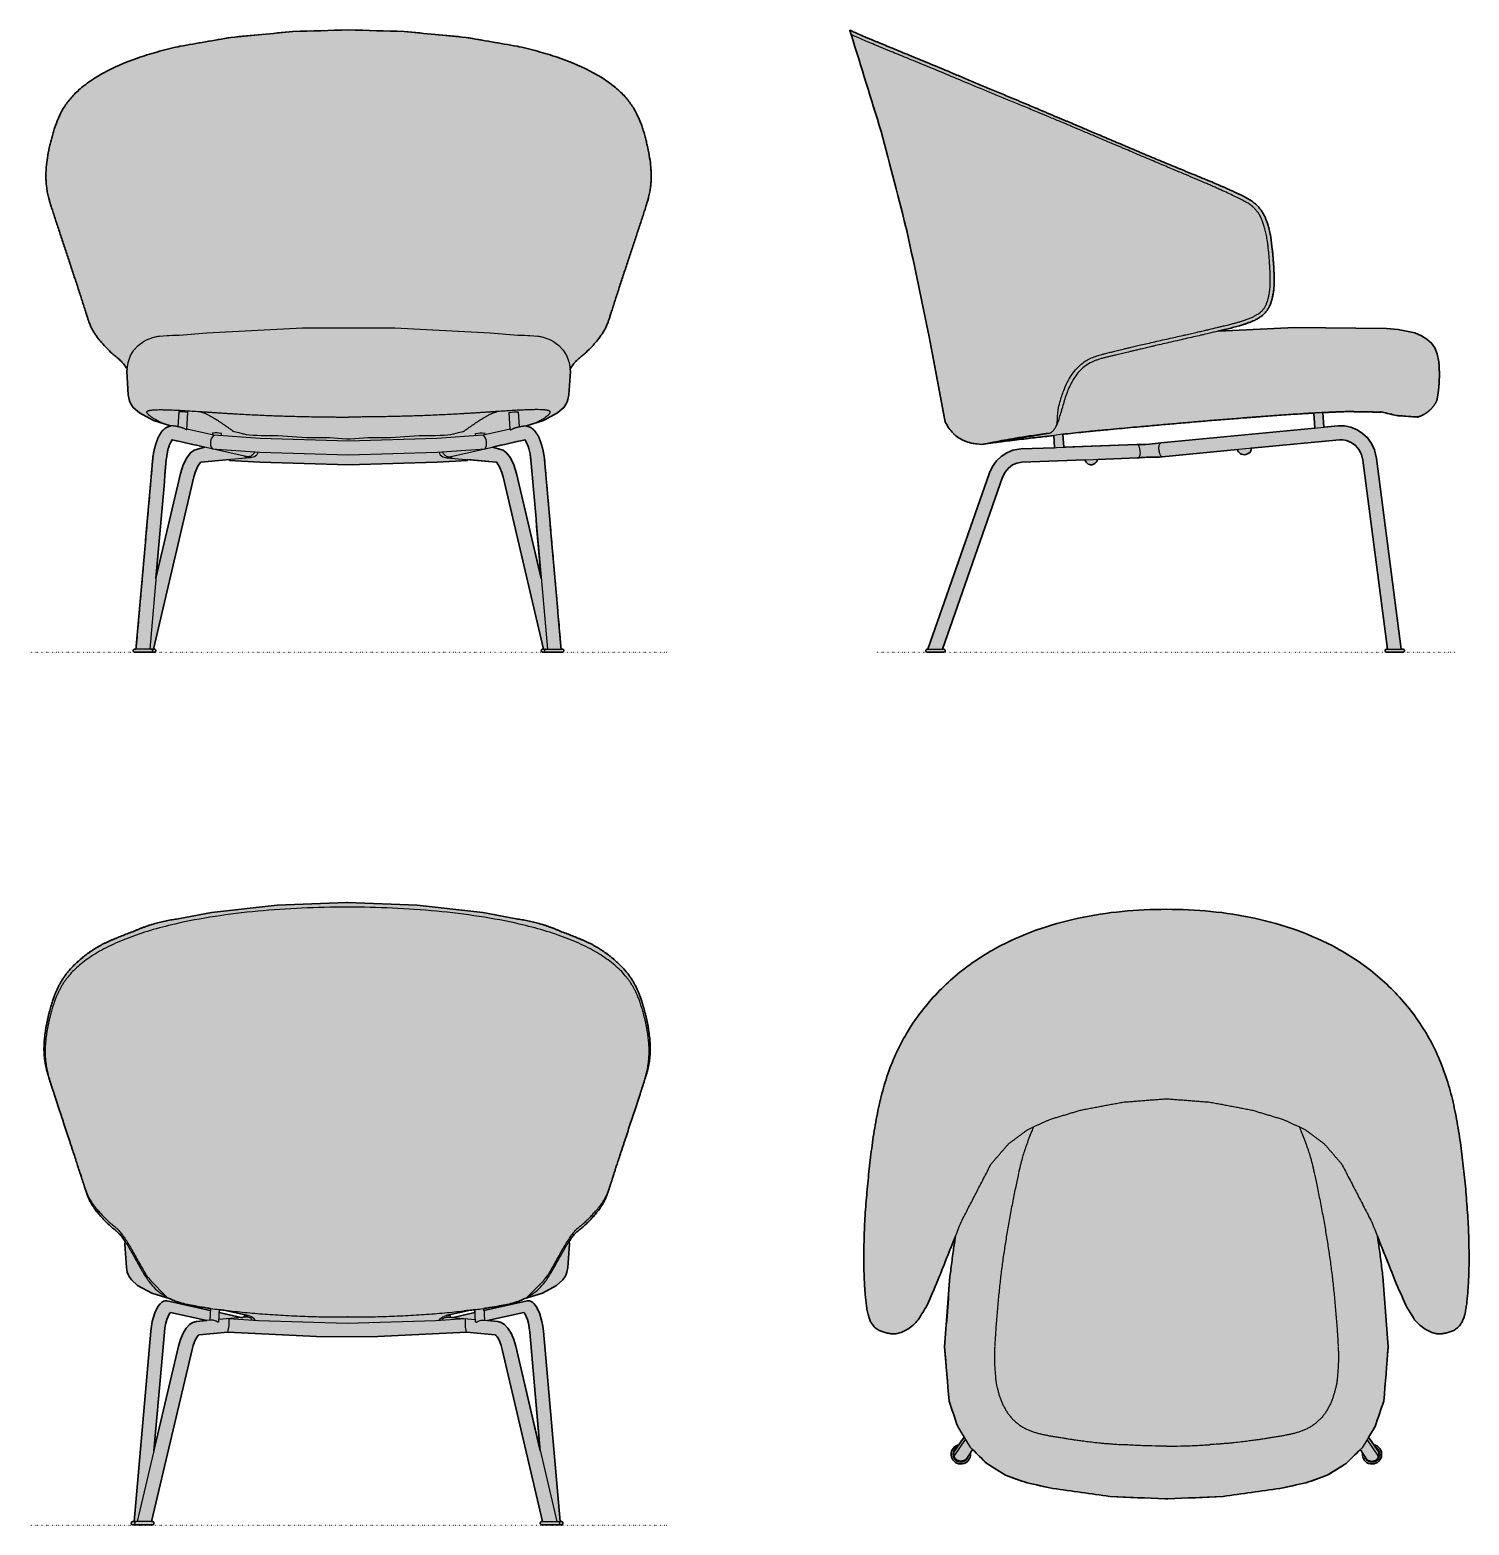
# Model space of a CAD drawing. Header units: millimetres. Extents: x 0 to 1838, y -1115 to 795.
import ezdxf

# ---------------------------------------------------------------- set-up
doc = ezdxf.new("R2010")
doc.units = ezdxf.units.MM
doc.linetypes.add('Dots', pattern=[1, 0, -1])
doc.layers.add('Blocks', color=7, linetype='Continuous')
doc.layers.add('Blocks$Fill', color=7, linetype='Continuous', true_color=0xffffff)
for name, color, linetype, lineweight, true_color in [('Blocks$Inner', 7, 'Continuous', 25, 0x007f00), ('Blocks$Outline', 7, 'Continuous', 35, 0xff3f3f), ('Groud', 7, 'Dots', 25, 0x243775)]:
    doc.layers.add(name, color=color, linetype=linetype, lineweight=lineweight, true_color=true_color)

# ---------------------------------------------------------------- blocks, each defined once
blk = doc.blocks.new('Let Lounge Chair Top')
at = {"layer": 'Blocks$Fill'}
blk.add_hatch(color=256, dxfattribs=at).paths.add_polyline_path([(137, -302.7), (155, -320.5), (179.1, -335.4), (206.6, -345.3), (239.7, -352.3), (312.3, -362.5), (382.8, -365.7), (384.6, -365.7), (386.4, -365.7), (456.9, -362.5), (529.5, -352.3), (562.6, -345.3), (590.1, -335.4), (614.1, -320.5), (632.1, -302.7), (635, -306.9), (634.9, -307.8), (634.9, -310), (635.4, -312.2), (636.2, -314.2), (637.3, -316.1), (638.8, -317.8), (640.3, -319), (642.9, -320.3), (645.6, -321), (647.8, -321), (650, -320.7), (652.1, -320), (654.1, -319), (655.8, -317.6), (657.3, -315.9), (658.4, -313.9), (659.2, -311.9), (659.5, -309.7), (659.5, -307.4), (659.1, -305.2), (658.2, -303.2), (657.1, -301.3), (655.6, -299.6), (654.1, -298.4), (651.5, -297.1), (649.5, -296.6), (642.9, -286.7), (651.1, -273.3), (662.3, -240.7), (667.8, -171.6), (661, -81.6), (659.8, -71.8), (654, -30.2), (690.2, -118.4), (701.5, -136.8), (708.1, -143.8), (714.9, -149), (721.8, -152.5), (729, -154.6), (732.8, -154.9), (733.2, -155), (733.7, -155), (734.1, -154.9), (734.5, -154.9), (734.9, -154.9), (735.4, -154.9), (736.2, -154.8), (736.8, -154.7), (737.5, -154.6), (738.8, -154.4), (741.4, -153.8), (743.9, -153.2), (745.2, -152.9), (746.5, -152.5), (747.7, -152.1), (748.4, -151.9), (749, -151.6), (749.6, -151.4), (750.3, -151.1), (750.9, -150.8), (751.5, -150.5), (752.1, -150.2), (752.8, -149.8), (753.4, -149.4), (754, -149), (754.6, -148.6), (755.3, -148.1), (755.9, -147.6), (756.5, -147.1), (756.8, -146.8), (757.1, -146.6), (757.4, -146.3), (757.7, -146), (758, -145.6), (758.3, -145.3), (758.6, -145), (758.9, -144.6), (759.2, -144.3), (759.5, -143.9), (759.8, -143.5), (760.1, -143.1), (760.4, -142.7), (760.7, -142.2), (761, -141.8), (761.2, -141.3), (761.5, -140.9), (761.8, -140.4), (762.1, -139.8), (762.3, -139.3), (762.9, -138.2), (763.4, -137), (763.9, -135.7), (764.4, -134.4), (764.8, -133), (765.3, -131.6), (765.7, -130), (766.1, -128.5), (766.4, -126.8), (766.8, -125.2), (767.4, -121.7), (767.9, -118.2), (768.7, -110.9), (769.9, -96.4), (770.4, -89.1), (770.9, -74.5), (771.2, -59.7), (771.1, -44.7), (770.7, -29.7), (769.2, 0), (766.8, 30.1), (762, 74.5), (760, 89.4), (757.8, 104.3), (755.2, 119.2), (752.3, 133.8), (748.9, 148.4), (747, 155.6), (744.9, 162.9), (742.7, 170.1), (740.3, 177.2), (737.8, 184.3), (735, 191.4), (732.1, 198.4), (729, 205.3), (725.7, 212.1), (722.2, 218.8), (718.5, 225.5), (714.6, 232.1), (710.5, 238.5), (706.2, 244.9), (701.8, 251.1), (697.2, 257.3), (692.4, 263.3), (687.4, 269.2), (682.3, 275), (677, 280.7), (671.6, 286.2), (666, 291.6), (660.2, 296.9), (654.3, 302), (648.3, 307), (642.1, 311.8), (635.7, 316.5), (629.3, 321.1), (622.7, 325.5), (616, 329.7), (609.2, 333.7), (602.3, 337.6), (596.1, 340.9), (589.9, 344.1), (583.6, 347.1), (577.3, 350), (570.8, 352.8), (564.4, 355.5), (557.8, 358), (551.3, 360.5), (537.9, 365), (524.5, 369.1), (510.8, 372.7), (497.1, 375.9), (483.2, 378.7), (469.3, 381.1), (455.2, 383), (441.2, 384.6), (427.1, 385.8), (413, 386.6), (398.8, 387.1), (384.7, 387.3), (370.4, 387.1), (356.2, 386.6), (342.1, 385.8), (328, 384.6), (313.9, 383), (299.9, 381.1), (285.9, 378.7), (272.1, 375.9), (258.3, 372.7), (244.7, 369.1), (231.2, 365), (217.9, 360.5), (211.3, 358), (204.8, 355.5), (198.3, 352.8), (191.9, 350), (185.5, 347.1), (179.2, 344.1), (173, 340.9), (166.9, 337.6), (160, 333.7), (153.1, 329.7), (146.4, 325.5), (139.9, 321.1), (133.4, 316.5), (127.1, 311.8), (120.9, 307), (114.8, 302), (108.9, 296.9), (103.2, 291.6), (97.6, 286.2), (92.1, 280.7), (86.8, 275), (81.7, 269.2), (76.7, 263.3), (72, 257.3), (67.3, 251.1), (62.9, 244.9), (58.6, 238.5), (54.6, 232.1), (50.7, 225.5), (47, 218.8), (43.5, 212.1), (40.2, 205.3), (37, 198.4), (34.1, 191.4), (31.4, 184.3), (28.8, 177.2), (26.4, 170.1), (24.2, 162.9), (22.2, 155.6), (20.3, 148.4), (16.9, 133.8), (13.9, 119.2), (11.4, 104.3), (9.1, 89.4), (5.4, 59.7), (2.4, 30.1), (0, 0), (-1.5, -29.7), (-1.9, -44.7), (-2, -59.7), (-1.8, -74.5), (-1.2, -89.1), (-0.2, -103.7), (0.5, -110.9), (1.3, -118.2), (1.8, -121.7), (2.4, -125.2), (2.7, -126.8), (3.1, -128.5), (3.5, -130), (3.9, -131.6), (4.3, -133), (4.8, -134.4), (5.3, -135.7), (5.8, -137), (6.3, -138.2), (6.8, -139.3), (7.1, -139.8), (7.4, -140.4), (7.6, -140.9), (7.9, -141.3), (8.2, -141.8), (8.5, -142.2), (8.8, -142.7), (9.1, -143.1), (9.3, -143.5), (9.6, -143.9), (9.9, -144.3), (10.2, -144.6), (10.5, -145), (10.8, -145.3), (11.1, -145.6), (11.4, -146), (11.7, -146.3), (12, -146.6), (12.4, -146.8), (12.7, -147.1), (13.3, -147.6), (13.9, -148.1), (14.5, -148.6), (15.1, -149), (15.8, -149.4), (16.4, -149.8), (17, -150.2), (17.6, -150.5), (18.3, -150.8), (18.9, -151.1), (19.5, -151.4), (20.2, -151.6), (20.8, -151.9), (21.4, -152.1), (22.7, -152.5), (24, -152.9), (25.2, -153.2), (27.8, -153.8), (30.4, -154.4), (31.7, -154.6), (32.3, -154.7), (33, -154.8), (33.8, -154.9), (34.2, -154.9), (34.6, -154.9), (35, -154.9), (35.5, -155), (35.9, -155), (36.4, -154.9), (40.2, -154.6), (47.4, -152.5), (54.3, -149), (61, -143.8), (67.6, -136.8), (79, -118.4), (92.7, -86.5), (115.1, -30.2), (109.3, -71.8), (108.1, -81.6), (101.3, -171.6), (106.9, -240.7), (118, -273.3), (126.3, -286.7), (119.6, -296.6), (117.6, -297.1), (115.1, -298.4), (113.6, -299.6), (112.1, -301.3), (110.9, -303.2), (110.1, -305.2), (109.7, -307.4), (109.6, -309.7), (110, -311.9), (110.8, -313.9), (111.9, -315.9), (113.3, -317.6), (115.1, -319), (117, -320), (119.1, -320.7), (121.3, -321), (123.6, -321), (126.3, -320.3), (128.8, -319), (130.3, -317.8), (131.8, -316.1), (133, -314.2), (133.8, -312.2), (134.2, -310), (134.3, -307.8), (134.1, -306.9)], flags=0)
at = {"layer": 'Blocks$Inner'}
for points in [[(661, -81.6), (667.8, -171.6), (662.3, -240.7), (651.1, -273.3), (634.4, -300.4), (614.1, -320.5), (590.1, -335.4), (562.6, -345.3), (529.5, -352.3), (456.9, -362.5), (386.4, -365.7), (384.6, -365.7), (382.8, -365.7), (312.3, -362.5), (239.7, -352.3), (206.6, -345.3), (179.1, -335.4), (155, -320.5), (134.8, -300.4), (118, -273.3), (106.9, -240.7), (101.3, -171.6), (108.1, -81.6)], [(134.1, -306.9), (134.3, -307.8), (134.2, -310), (133.8, -312.2), (133, -314.2), (131.8, -316.1), (130.3, -317.8), (128.8, -319), (126.3, -320.3), (123.6, -321), (121.3, -321), (119.1, -320.7), (117, -320), (115.1, -319), (113.3, -317.6), (111.9, -315.9), (110.8, -313.9), (110, -311.9), (109.6, -309.7), (109.7, -307.4), (110.1, -305.2), (110.9, -303.2), (112.1, -301.3), (113.6, -299.6), (115.1, -298.4), (117.6, -297.1), (119.6, -296.6)], [(113.6, -311.2), (128.1, -289.6)], [(115.1, -303.4), (126.3, -286.7)], [(137, -302.7), (129.3, -314.1), (128.8, -314.8)], [(632.1, -302.7), (639.9, -314.1), (640.4, -314.8)], [(635, -306.9), (634.9, -307.8), (634.9, -310), (635.4, -312.2), (636.2, -314.2), (637.3, -316.1), (638.8, -317.8), (640.3, -319), (642.9, -320.3), (645.6, -321), (647.8, -321), (650, -320.7), (652.1, -320), (654.1, -319), (655.8, -317.6), (657.3, -315.9), (658.4, -313.9), (659.2, -311.9), (659.5, -309.7), (659.5, -307.4), (659.1, -305.2), (658.2, -303.2), (657.1, -301.3), (655.6, -299.6), (654.1, -298.4), (651.5, -297.1), (649.5, -296.6)], [(655.5, -311.2), (641, -289.6)], [(654, -303.4), (642.9, -286.7)]]:
    blk.add_lwpolyline(points, dxfattribs=at)
for centre, start, end in [((121.9, -308.7), 113.7946, 353.0189), ((647.2, -308.7), 186.9811, 66.2054)]:
    blk.add_arc(centre, 10.2, start, end, dxfattribs=at)
for points, knots in [([(384.7, 387.3), (365.6, 387.3), (327.9, 385.6), (271.8, 377.1), (217.4, 361.7), (173.4, 342.2), (139.5, 321.5), (106.1, 296), (77.3, 266), (54.1, 232.3), (39.6, 205.5), (28.4, 177.4), (19.9, 148.4), (13.7, 119.3), (9.7, 94.4), (7.1, 74.5), (5.4, 59.7), (3.8, 44.9), (1.9, 25.2), (-0.2, -0.2), (-1.4, -24.6), (-1.9, -44.7), (-2.1, -59.8), (-1.8, -74.5), (-1.4, -86.6), (-0.8, -96.4), (-0.2, -103.7), (0.5, -110.9), (1.3, -118.2), (2.3, -125.3), (3.8, -131.7), (5.7, -137.2), (8.6, -143), (12.6, -147.5), (17.6, -150.7), (22.7, -152.6), (27.8, -153.9), (32.3, -154.8), (35.1, -155), (36.4, -154.9)], [-0.9998982, -0.9998982, -0.9998982, -0.9998982, -0.9551282, -0.9102564, -0.8653846, -0.8205128, -0.7948718, -0.7692308, -0.7179487, -0.6923077, -0.6666667, -0.6410256, -0.6153846, -0.5897436, -0.5641026, -0.5512821, -0.5384615, -0.525641, -0.5128205, -0.4871795, -0.4615385, -0.4487179, -0.4358974, -0.4230769, -0.4102564, -0.4038462, -0.3974359, -0.3910256, -0.3846154, -0.3782051, -0.3717949, -0.3653846, -0.3589744, -0.3461538, -0.3333333, -0.3205128, -0.3076923, -0.2948718, -0.2869547, -0.2869547, -0.2869547, -0.2869547]), ([(732.8, -154.9), (734, -155), (736.8, -154.8), (741.4, -153.9), (746.5, -152.6), (751.5, -150.7), (756.5, -147.5), (760.5, -143), (763.4, -137.2), (765.3, -131.7), (766.8, -125.3), (767.9, -118.2), (768.7, -110.9), (769.4, -103.7), (769.9, -96.4), (770.5, -86.6), (771, -74.5), (771.2, -59.8), (771.1, -44.7), (770.6, -24.6), (769.3, -0.2), (767.3, 25.2), (765.4, 44.9), (763.8, 59.7), (762, 74.5), (759.4, 94.4), (755.5, 119.3), (749.3, 148.4), (740.8, 177.4), (729.5, 205.5), (715.1, 232.3), (691.9, 266), (663.1, 296), (629.6, 321.5), (595.8, 342.2), (551.8, 361.7), (497.4, 377.1), (441.3, 385.6), (403.5, 387.3), (384.7, 387.3)], [29.7130453, 29.7130453, 29.7130453, 29.7130453, 29.7209623, 29.7337829, 29.7466034, 29.7594239, 29.7722444, 29.7850649, 29.7914752, 29.7978854, 29.8042957, 29.8107059, 29.8171162, 29.8235264, 29.8299367, 29.836347, 29.8491675, 29.861988, 29.8748085, 29.887629, 29.91327, 29.9389111, 29.9517316, 29.9645521, 29.9773726, 29.9901931, 30.0158341, 30.0414752, 30.0671162, 30.0927572, 30.1183982, 30.1440393, 30.1953213, 30.2209623, 30.2466034, 30.2914752, 30.336347, 30.3812188, 30.4259888, 30.4259888, 30.4259888, 30.4259888]), ([(214.9, 109.6), (214, 107.5), (211.9, 102.7), (209.4, 96.3), (207.3, 90.6), (206.3, 87.7), (205.8, 86.3)], [0.00987594, 0.00987594, 0.00987594, 0.00987594, 0.015625, 0.0234375, 0.02734375, 0.0312443, 0.0312443, 0.0312443, 0.0312443]), ([(554.3, 109.6), (555.2, 107.5), (557.2, 102.7), (559.7, 96.3), (561.8, 90.6), (562.9, 87.7), (563.3, 86.3)], [0.00987594, 0.00987594, 0.00987594, 0.00987594, 0.015625, 0.0234375, 0.02734375, 0.0312443, 0.0312443, 0.0312443, 0.0312443]), ([(205.8, 86.3), (205.3, 84.9), (204.4, 82.2), (202.7, 77.2), (200.8, 71.3), (198.6, 63), (196.8, 55.5), (195.8, 51)], [0.03125, 0.03125, 0.03125, 0.03125, 0.03515625, 0.0390625, 0.046875, 0.0546875, 0.0625, 0.0625, 0.0625, 0.0625]), ([(563.3, 86.3), (563.8, 84.9), (564.8, 82.2), (566.5, 77.2), (568.3, 71.3), (570.6, 63), (572.3, 55.5), (573.3, 51)], [0.03125, 0.03125, 0.03125, 0.03125, 0.03515625, 0.0390625, 0.046875, 0.0546875, 0.0625, 0.0625, 0.0625, 0.0625]), ([(195.8, 50.9), (194.8, 46.4), (192.6, 35.9), (189.4, 20.3), (186.9, 7.2), (185, -2.8), (183.2, -12.6), (182.1, -18.8), (181.6, -21.9)], [0.06256116, 0.06256116, 0.06256116, 0.06256116, 0.0703125, 0.078125, 0.08203125, 0.0859375, 0.08984375, 0.09375, 0.09375, 0.09375, 0.09375]), ([(573.3, 50.9), (574.3, 46.4), (576.6, 35.9), (579.7, 20.3), (582.3, 7.2), (584.2, -2.8), (586, -12.6), (587.1, -18.8), (587.6, -21.9)], [0.06256116, 0.06256116, 0.06256116, 0.06256116, 0.0703125, 0.078125, 0.08203125, 0.0859375, 0.08984375, 0.09375, 0.09375, 0.09375, 0.09375]), ([(108.1, -81.6), (108.5, -78.4), (109.4, -71.4), (110.7, -60.8), (112.1, -50.4), (113.5, -41), (114.5, -34.4), (115, -31.1), (115.1, -30.2)], [22.23064591, 22.23064591, 22.23064591, 22.23064591, 22.23629183, 22.24254183, 22.24879183, 22.25504183, 22.26129183, 22.2638549, 22.2638549, 22.2638549, 22.2638549]), ([(181.5, -22.2), (181, -25.2), (180, -31.2), (178.6, -40.3), (177.2, -49.5), (175.8, -58.8), (174.6, -68.1), (173.4, -77.4), (172.3, -86.7), (171.6, -92.9), (171.3, -96)], [0.09388168, 0.09388168, 0.09388168, 0.09388168, 0.09765625, 0.1015625, 0.10546875, 0.109375, 0.11328125, 0.1171875, 0.12109375, 0.125, 0.125, 0.125, 0.125]), ([(587.6, -22.2), (588.1, -25.2), (589.1, -31.2), (590.6, -40.3), (592, -49.5), (593.3, -58.8), (594.6, -68.1), (595.8, -77.4), (596.9, -86.7), (597.6, -92.9), (597.9, -96)], [0.09388168, 0.09388168, 0.09388168, 0.09388168, 0.09765625, 0.1015625, 0.10546875, 0.109375, 0.11328125, 0.1171875, 0.12109375, 0.125, 0.125, 0.125, 0.125]), ([(654, -30.2), (654.2, -31.1), (654.7, -34.4), (655.7, -41), (657, -50.4), (658.5, -60.8), (659.8, -71.4), (660.6, -78.4), (661, -81.6)], [0.19743693, 0.19743693, 0.19743693, 0.19743693, 0.2, 0.20625, 0.2125, 0.21875, 0.225, 0.23064591, 0.23064591, 0.23064591, 0.23064591]), ([(171.2, -96.5), (170.9, -99.5), (170.3, -105.7), (169.3, -115.6), (168.4, -125.8), (167.3, -139.2), (166.4, -152.1), (165.6, -163.4), (165.3, -168.5), (165.2, -170.9), (165.2, -171)], [0.12519441, 0.12519441, 0.12519441, 0.12519441, 0.12890625, 0.1328125, 0.13671875, 0.140625, 0.1484375, 0.15234375, 0.15625, 0.15639117, 0.15639117, 0.15639117, 0.15639117]), ([(597.9, -96.5), (598.3, -99.5), (598.9, -105.7), (599.8, -115.6), (600.7, -125.8), (601.8, -139.2), (602.8, -152.1), (603.5, -163.4), (603.8, -168.5), (603.9, -170.9), (603.9, -171)], [0.12519441, 0.12519441, 0.12519441, 0.12519441, 0.12890625, 0.1328125, 0.13671875, 0.140625, 0.1484375, 0.15234375, 0.15625, 0.15639117, 0.15639117, 0.15639117, 0.15639117]), ([(165.2, -171.7), (165.1, -173.7), (164.9, -177.7), (164.8, -185.2), (165, -193.2), (165.4, -199.9), (165.8, -204.7), (166, -207.6), (166.2, -209.9), (166.3, -212), (166.6, -214.2), (166.9, -216.6), (167.4, -219.4), (168, -221.9), (168.6, -224.5), (169.2, -226.6), (169.8, -228.9), (170.6, -231.9), (171.7, -235.6), (173.3, -240), (175.2, -244.3), (177.2, -248.5), (179.6, -252.6), (182.1, -256.6), (184, -259), (185, -260.2)], [0.1567599, 0.1567599, 0.1567599, 0.1567599, 0.1601562, 0.1640625, 0.171875, 0.1796875, 0.1835938, 0.1875, 0.1894531, 0.1914062, 0.1953125, 0.1992188, 0.203125, 0.2109375, 0.2148438, 0.21875, 0.2226562, 0.2265625, 0.234375, 0.2421875, 0.25, 0.2578125, 0.265625, 0.2734375, 0.28125, 0.28125, 0.28125, 0.28125]), ([(604, -171.7), (604.1, -173.7), (604.2, -177.7), (604.3, -185.2), (604.2, -193.2), (603.7, -199.9), (603.4, -204.7), (603.1, -207.6), (603, -209.9), (602.8, -212), (602.6, -214.2), (602.2, -216.6), (601.8, -219.4), (601.2, -221.9), (600.5, -224.5), (600, -226.6), (599.4, -228.9), (598.5, -231.9), (597.4, -235.6), (595.8, -240), (594, -244.3), (591.9, -248.5), (589.6, -252.6), (587, -256.6), (585.2, -259), (584.2, -260.2)], [0.1567599, 0.1567599, 0.1567599, 0.1567599, 0.1601562, 0.1640625, 0.171875, 0.1796875, 0.1835938, 0.1875, 0.1894531, 0.1914062, 0.1953125, 0.1992188, 0.203125, 0.2109375, 0.2148438, 0.21875, 0.2226562, 0.2265625, 0.234375, 0.2421875, 0.25, 0.2578125, 0.265625, 0.2734375, 0.28125, 0.28125, 0.28125, 0.28125]), ([(185, -260.2), (186.2, -261.7), (188.2, -263.8), (191.5, -267), (195.1, -270), (197.6, -271.8), (198.9, -272.7)], [0.28125, 0.28125, 0.28125, 0.28125, 0.28813244, 0.29594494, 0.30375744, 0.31156994, 0.31156994, 0.31156994, 0.31156994]), ([(584.2, -260.2), (582.9, -261.7), (581, -263.8), (577.7, -267), (574.1, -270), (571.6, -271.8), (570.3, -272.7)], [0.28125, 0.28125, 0.28125, 0.28125, 0.28813244, 0.29594494, 0.30375744, 0.31156994, 0.31156994, 0.31156994, 0.31156994]), ([(198.9, -272.7), (200.5, -273.7), (203, -275.1), (207, -277), (210.6, -278.5), (213.5, -279.6), (214.9, -280.1), (215.7, -280.3)], [0.31156994, 0.31156994, 0.31156994, 0.31156994, 0.31826998, 0.32608248, 0.33389498, 0.33780123, 0.34170748, 0.34170748, 0.34170748, 0.34170748]), ([(215.7, -280.3), (217.2, -280.8), (218.2, -281.2), (220.7, -281.9), (224.4, -282.8), (228.2, -283.6), (231.3, -284.2), (233.7, -284.7), (236.3, -285.2), (239.8, -285.8), (244.4, -286.6), (249, -287.3), (252.6, -287.8), (255.1, -288.2), (257.5, -288.6), (260.2, -289), (262.7, -289.4), (265.4, -289.9), (267.7, -290.2), (270.3, -290.5), (273.5, -290.9), (277.1, -291.4), (281.9, -292.1), (288.4, -293), (296.4, -293.9), (303.6, -294.6), (307.3, -294.9), (309, -295)], [0.3417075, 0.3417075, 0.3417075, 0.3417075, 0.3435216, 0.3474278, 0.3552403, 0.3630528, 0.3669591, 0.3708653, 0.3747716, 0.3786778, 0.3864903, 0.3943028, 0.3982091, 0.4021153, 0.4060216, 0.4099278, 0.4177403, 0.4216466, 0.4255528, 0.4294591, 0.4333653, 0.4372716, 0.4411778, 0.4489903, 0.4568028, 0.4607091, 0.46361, 0.46361, 0.46361, 0.46361]), ([(553.5, -280.3), (552, -280.8), (550.9, -281.2), (548.4, -281.9), (544.8, -282.8), (541, -283.6), (537.8, -284.2), (535.4, -284.7), (532.9, -285.2), (529.3, -285.8), (524.7, -286.6), (520.1, -287.3), (516.6, -287.8), (514, -288.2), (511.7, -288.6), (509, -289), (506.5, -289.4), (503.8, -289.9), (501.5, -290.2), (498.8, -290.5), (495.6, -290.9), (492.1, -291.4), (487.3, -292.1), (480.7, -293), (472.8, -293.9), (465.6, -294.6), (461.9, -294.9), (460.2, -295)], [0.3417075, 0.3417075, 0.3417075, 0.3417075, 0.3435216, 0.3474278, 0.3552403, 0.3630528, 0.3669591, 0.3708653, 0.3747716, 0.3786778, 0.3864903, 0.3943028, 0.3982091, 0.4021153, 0.4060216, 0.4099278, 0.4177403, 0.4216466, 0.4255528, 0.4294591, 0.4333653, 0.4372716, 0.4411778, 0.4489903, 0.4568028, 0.4607091, 0.46361, 0.46361, 0.46361, 0.46361]), ([(570.3, -272.7), (568.6, -273.7), (566.2, -275.1), (562.2, -277), (558.6, -278.5), (555.7, -279.6), (554.2, -280.1), (553.5, -280.3)], [0.31156994, 0.31156994, 0.31156994, 0.31156994, 0.31826998, 0.32608248, 0.33389498, 0.33780123, 0.34170748, 0.34170748, 0.34170748, 0.34170748]), ([(113.6, -311.2), (113.5, -310.8), (113.3, -310), (113.1, -308.9), (113.1, -308), (113.2, -307.3), (113.3, -306.8), (113.4, -306.3), (113.7, -305.6), (114.2, -304.7), (114.7, -303.9), (115, -303.5), (115.1, -303.4)], [15.6268978, 15.6268978, 15.6268978, 15.6268978, 15.6581478, 15.6893978, 15.7206478, 15.7362728, 15.7518978, 15.7675228, 15.7831478, 15.8143978, 15.8456478, 15.8564123, 15.8564123, 15.8564123, 15.8564123]), ([(309, -295), (311.9, -295.2), (314.6, -295.4), (320.4, -295.9), (325.4, -296.2), (328.8, -296.4), (329.1, -296.5)], [0.46360996, 0.46360996, 0.46360996, 0.46360996, 0.46687052, 0.47133481, 0.48026338, 0.48106848, 0.48106848, 0.48106848, 0.48106848]), ([(366.1, -298), (366, -298), (359.6, -297.9), (350.1, -297.6), (337.9, -297), (332, -296.6), (329.2, -296.5)], [0.01758268, 0.01758268, 0.01758268, 0.01758268, 0.01785714, 0.03571429, 0.04464286, 0.05267209, 0.05267209, 0.05267209, 0.05267209]), ([(403.1, -298), (403.2, -298), (409.5, -297.9), (419, -297.6), (431.2, -297), (437.2, -296.6), (440, -296.5)], [0.01758268, 0.01758268, 0.01758268, 0.01758268, 0.01785714, 0.03571429, 0.04464286, 0.05267209, 0.05267209, 0.05267209, 0.05267209]), ([(460.2, -295), (457.2, -295.2), (454.5, -295.4), (448.7, -295.9), (443.7, -296.2), (440.3, -296.4), (440.1, -296.5)], [0.46360996, 0.46360996, 0.46360996, 0.46360996, 0.46687052, 0.47133481, 0.48026338, 0.48106848, 0.48106848, 0.48106848, 0.48106848]), ([(655.5, -311.2), (655.7, -310.8), (655.9, -310), (656.1, -308.9), (656, -308), (656, -307.3), (655.9, -306.8), (655.7, -306.3), (655.4, -305.6), (655, -304.7), (654.5, -303.9), (654.1, -303.5), (654, -303.4)], [15.6268978, 15.6268978, 15.6268978, 15.6268978, 15.6581478, 15.6893978, 15.7206478, 15.7362728, 15.7518978, 15.7675228, 15.7831478, 15.8143978, 15.8456478, 15.8564123, 15.8564123, 15.8564123, 15.8564123]), ([(128.8, -314.8), (128.6, -315), (128.2, -315.4), (127.6, -315.8), (127.1, -316.2), (126.4, -316.5), (125.8, -316.7), (125.3, -316.9), (124.8, -317), (124.1, -317.2), (122.9, -317.4), (121.4, -317.4), (120, -317.2), (119.2, -316.9), (118.4, -316.7), (117.6, -316.3), (116.8, -315.9), (116.3, -315.5), (115.8, -315.1), (115.2, -314.5), (114.2, -313.3), (113.8, -312.1), (113.6, -311.2)], [14.626898, 14.626898, 14.626898, 14.626898, 14.682453, 14.710231, 14.738009, 14.793564, 14.821342, 14.84912, 14.876898, 14.904676, 14.960231, 15.071342, 15.140787, 15.175509, 15.210231, 15.279676, 15.314398, 15.34912, 15.383842, 15.418564, 15.488009, 15.626898, 15.626898, 15.626898, 15.626898]), ([(640.4, -314.8), (640.6, -315), (641, -315.4), (641.5, -315.8), (642.1, -316.2), (642.7, -316.5), (643.4, -316.7), (643.9, -316.9), (644.4, -317), (645.1, -317.2), (646.3, -317.4), (647.8, -317.4), (649.1, -317.2), (650, -316.9), (650.8, -316.7), (651.6, -316.3), (652.3, -315.9), (652.9, -315.5), (653.4, -315.1), (654, -314.5), (654.9, -313.3), (655.4, -312.1), (655.5, -311.2)], [14.626898, 14.626898, 14.626898, 14.626898, 14.682453, 14.710231, 14.738009, 14.793564, 14.821342, 14.84912, 14.876898, 14.904676, 14.960231, 15.071342, 15.140787, 15.175509, 15.210231, 15.279676, 15.314398, 15.34912, 15.383842, 15.418564, 15.488009, 15.626898, 15.626898, 15.626898, 15.626898])]:
    blk.add_open_spline(points, degree=3, knots=knots, dxfattribs=at)
for points, degree in [([(275.5, 131), (329.1, 141.1)], 1), ([(329.1, 141.1), (384.6, 145.4)], 1), ([(384.6, 145.4), (440.1, 141.1)], 1), ([(440.1, 141.1), (493.6, 131)], 1), ([(207.8, 106.3), (235.6, 119)], 1), ([(235.6, 119), (275.5, 131)], 1), ([(493.6, 131), (533.6, 119)], 1), ([(533.6, 119), (561.3, 106.3)], 1), ([(183, 87.9), (207.8, 106.3)], 1), ([(561.3, 106.3), (586.1, 87.9)], 1), ([(160.7, 62.1), (183, 87.9)], 1), ([(586.1, 87.9), (608.4, 62.1)], 1), ([(122.3, -12.2), (160.7, 62.1)], 1), ([(608.4, 62.1), (646.9, -12.2)], 1), ([(92.7, -86.5), (122.3, -12.2)], 1), ([(646.9, -12.2), (676.5, -86.5)], 1), ([(79, -118.4), (92.7, -86.5)], 1), ([(676.5, -86.5), (690.2, -118.4)], 1), ([(67.6, -136.8), (79, -118.4)], 1), ([(690.2, -118.4), (701.5, -136.8)], 1), ([(40.2, -154.6), (47.4, -152.5)], 1), ([(47.4, -152.5), (54.3, -149)], 1), ([(54.3, -149), (61, -143.8)], 1), ([(61, -143.8), (67.6, -136.8)], 1), ([(701.5, -136.8), (708.1, -143.8)], 1), ([(708.1, -143.8), (714.9, -149)], 1), ([(714.9, -149), (721.8, -152.5)], 1), ([(721.8, -152.5), (729, -154.6)], 1), ([(36.4, -154.9), (40.2, -154.6)], 1), ([(729, -154.6), (732.8, -154.9)], 1), ([(384.6, -298.2), (378.4, -298.2), (372.3, -298.2), (366.1, -298)], 3), ([(384.6, -298.2), (390.7, -298.2), (396.9, -298.2), (403, -298)], 3), ([(384.6, -298.2), (384.6, -298.2), (384.6, -298.2), (384.6, -298.2)], 3)]:
    blk.add_open_spline(points, degree=degree, dxfattribs=at)
at = {"layer": 'Blocks$Outline'}
for points in [[(119.6, -296.6), (117.6, -297.1), (115.1, -298.4), (113.6, -299.6), (112.1, -301.3), (110.9, -303.2), (110.1, -305.2), (109.7, -307.4), (109.6, -309.7), (110, -311.9), (110.8, -313.9), (111.9, -315.9), (113.3, -317.6), (115.1, -319), (117, -320), (119.1, -320.7), (121.3, -321), (123.6, -321), (126.3, -320.3), (128.8, -319), (130.3, -317.8), (131.8, -316.1), (133, -314.2), (133.8, -312.2), (134.2, -310), (134.3, -307.8), (134.1, -306.9)], [(635, -306.9), (634.9, -307.8), (634.9, -310), (635.4, -312.2), (636.2, -314.2), (637.3, -316.1), (638.8, -317.8), (640.3, -319), (642.9, -320.3), (645.6, -321), (647.8, -321), (650, -320.7), (652.1, -320), (654.1, -319), (655.8, -317.6), (657.3, -315.9), (658.4, -313.9), (659.2, -311.9), (659.5, -309.7), (659.5, -307.4), (659.1, -305.2), (658.2, -303.2), (657.1, -301.3), (655.6, -299.6), (654.1, -298.4), (651.5, -297.1), (649.5, -296.6)]]:
    blk.add_lwpolyline(points, dxfattribs=at)
for points, knots in [([(384.7, 387.3), (365.6, 387.3), (327.9, 385.6), (271.8, 377.1), (217.4, 361.7), (173.4, 342.2), (139.5, 321.5), (106.1, 296), (77.3, 266), (54.1, 232.3), (39.6, 205.5), (28.4, 177.4), (19.9, 148.4), (13.7, 119.3), (9.7, 94.4), (7.1, 74.5), (5.4, 59.7), (3.8, 44.9), (1.9, 25.2), (-0.2, -0.2), (-1.4, -24.6), (-1.9, -44.7), (-2.1, -59.8), (-1.8, -74.5), (-1.4, -86.6), (-0.8, -96.4), (-0.2, -103.7), (0.5, -110.9), (1.3, -118.2), (2.3, -125.3), (3.8, -131.7), (5.7, -137.2), (8.6, -143), (12.6, -147.5), (17.6, -150.7), (22.7, -152.6), (27.8, -153.9), (32.3, -154.8), (35.1, -155), (36.4, -154.9), (37.6, -154.8), (38.9, -154.7), (40.2, -154.6), (42.6, -153.9), (45, -153.2), (47.4, -152.5), (49.7, -151.4), (52, -150.2), (54.3, -149), (56.5, -147.2), (58.8, -145.5), (61, -143.8), (63.2, -141.5), (65.4, -139.1), (67.6, -136.8), (71.4, -130.7), (75.2, -124.5), (79, -118.4), (83.5, -107.8), (88.1, -97.1), (92.7, -86.5), (100.1, -67.7), (107.6, -48.9), (115.1, -30.2)], [-0.999898, -0.999898, -0.999898, -0.999898, -0.955128, -0.910256, -0.865385, -0.820513, -0.794872, -0.769231, -0.717949, -0.692308, -0.666667, -0.641026, -0.615385, -0.589744, -0.564103, -0.551282, -0.538462, -0.525641, -0.512821, -0.487179, -0.461538, -0.448718, -0.435897, -0.423077, -0.410256, -0.403846, -0.397436, -0.391026, -0.384615, -0.378205, -0.371795, -0.365385, -0.358974, -0.346154, -0.333333, -0.320513, -0.307692, -0.294872, -0.286955, -0.286955, -0.286955, 0.713045, 0.713045, 0.713045, 1.713045, 1.713045, 1.713045, 2.713045, 2.713045, 2.713045, 3.713045, 3.713045, 3.713045, 4.713045, 4.713045, 4.713045, 5.713045, 5.713045, 5.713045, 6.713045, 6.713045, 6.713045, 7.470678, 7.470678, 7.470678, 7.470678]), ([(654, -30.2), (661.5, -48.9), (669, -67.7), (676.5, -86.5), (681.1, -97.1), (685.6, -107.8), (690.2, -118.4), (694, -124.5), (697.8, -130.7), (701.5, -136.8), (703.7, -139.1), (705.9, -141.5), (708.1, -143.8), (710.4, -145.5), (712.6, -147.2), (714.9, -149), (717.2, -150.2), (719.5, -151.4), (721.8, -152.5), (724.2, -153.2), (726.6, -153.9), (729, -154.6), (730.3, -154.7), (731.5, -154.8), (732.8, -154.9), (734, -155), (736.8, -154.8), (741.4, -153.9), (746.5, -152.6), (751.5, -150.7), (756.5, -147.5), (760.5, -143), (763.4, -137.2), (765.3, -131.7), (766.8, -125.3), (767.9, -118.2), (768.7, -110.9), (769.4, -103.7), (769.9, -96.4), (770.5, -86.6), (771, -74.5), (771.2, -59.8), (771.1, -44.7), (770.6, -24.6), (769.3, -0.2), (767.3, 25.2), (765.4, 44.9), (763.8, 59.7), (762, 74.5), (759.4, 94.4), (755.5, 119.3), (749.3, 148.4), (740.8, 177.4), (729.5, 205.5), (715.1, 232.3), (691.9, 266), (663.1, 296), (629.6, 321.5), (595.8, 342.2), (551.8, 361.7), (497.4, 377.1), (441.3, 385.6), (403.5, 387.3), (384.7, 387.3)], [21.955412, 21.955412, 21.955412, 21.955412, 22.713045, 22.713045, 22.713045, 23.713045, 23.713045, 23.713045, 24.713045, 24.713045, 24.713045, 25.713045, 25.713045, 25.713045, 26.713045, 26.713045, 26.713045, 27.713045, 27.713045, 27.713045, 28.713045, 28.713045, 28.713045, 29.713045, 29.713045, 29.713045, 29.720962, 29.733783, 29.746603, 29.759424, 29.772244, 29.785065, 29.791475, 29.797885, 29.804296, 29.810706, 29.817116, 29.823526, 29.829937, 29.836347, 29.849167, 29.861988, 29.874808, 29.887629, 29.91327, 29.938911, 29.951732, 29.964552, 29.977373, 29.990193, 30.015834, 30.041475, 30.067116, 30.092757, 30.118398, 30.144039, 30.195321, 30.220962, 30.246603, 30.291475, 30.336347, 30.381219, 30.425989, 30.425989, 30.425989, 30.425989]), ([(115.1, -30.2), (115, -31.1), (114.5, -34.4), (113.5, -41), (112.1, -50.4), (110.7, -60.8), (109.4, -71.4), (108.5, -78.4), (108.1, -81.6), (105.9, -111.6), (103.6, -141.6), (101.3, -171.6), (103.2, -194.6), (105, -217.7), (106.9, -240.7), (110.6, -251.6), (114.3, -262.4), (118, -273.3), (120.8, -277.7), (123.5, -282.2), (126.3, -286.7)], [-22.263855, -22.263855, -22.263855, -22.263855, -22.261292, -22.255042, -22.248792, -22.242542, -22.236292, -22.230646, -22.230646, -22.230646, -21.230646, -21.230646, -21.230646, -20.230646, -20.230646, -20.230646, -19.230646, -19.230646, -19.230646, -18.737696, -18.737696, -18.737696, -18.737696]), ([(642.9, -286.7), (645.6, -282.2), (648.4, -277.7), (651.1, -273.3), (654.8, -262.4), (658.5, -251.6), (662.3, -240.7), (664.1, -217.7), (666, -194.6), (667.8, -171.6), (665.6, -141.6), (663.3, -111.6), (661, -81.6), (660.6, -78.4), (659.8, -71.4), (658.5, -60.8), (657, -50.4), (655.7, -41), (654.7, -34.4), (654.2, -31.1), (654, -30.2)], [-3.723596, -3.723596, -3.723596, -3.723596, -3.230646, -3.230646, -3.230646, -2.230646, -2.230646, -2.230646, -1.230646, -1.230646, -1.230646, -0.230646, -0.230646, -0.230646, -0.225, -0.21875, -0.2125, -0.20625, -0.2, -0.197437, -0.197437, -0.197437, -0.197437]), ([(137, -302.7), (143, -308.6), (149, -314.6), (155, -320.5), (163.1, -325.5), (171.1, -330.5), (179.1, -335.4), (188.3, -338.7), (197.4, -342), (206.6, -345.3), (217.6, -347.6), (228.6, -350), (239.7, -352.3), (263.9, -355.7), (288.1, -359.1), (312.3, -362.5), (335.8, -363.6), (359.3, -364.6), (382.8, -365.7), (383.4, -365.7), (384, -365.7), (384.6, -365.7), (385.2, -365.7), (385.8, -365.7), (386.4, -365.7), (409.9, -364.6), (433.4, -363.6), (456.9, -362.5), (481.1, -359.1), (505.3, -355.7), (529.5, -352.3), (540.5, -350), (551.5, -347.6), (562.6, -345.3), (571.7, -342), (580.9, -338.7), (590.1, -335.4), (598.1, -330.5), (606.1, -325.5), (614.1, -320.5), (620.1, -314.6), (626.1, -308.6), (632.1, -302.7)], [-18.120178, -18.120178, -18.120178, -18.120178, -17.230646, -17.230646, -17.230646, -16.230646, -16.230646, -16.230646, -15.230646, -15.230646, -15.230646, -14.230646, -14.230646, -14.230646, -13.230646, -13.230646, -13.230646, -12.230646, -12.230646, -12.230646, -11.230646, -11.230646, -11.230646, -10.230646, -10.230646, -10.230646, -9.230646, -9.230646, -9.230646, -8.230646, -8.230646, -8.230646, -7.230646, -7.230646, -7.230646, -6.230646, -6.230646, -6.230646, -5.230646, -5.230646, -5.230646, -4.341114, -4.341114, -4.341114, -4.341114])]:
    blk.add_open_spline(points, degree=3, knots=knots, dxfattribs=at)
for points in [[(126.3, -286.7), (124.1, -290), (121.8, -293.3), (119.6, -296.6)], [(134.1, -306.9), (135.1, -305.5), (136, -304.1), (137, -302.7)], [(632.1, -302.7), (633.1, -304.1), (634.1, -305.5), (635, -306.9)], [(649.5, -296.6), (647.3, -293.3), (645.1, -290), (642.9, -286.7)]]:
    blk.add_open_spline(points, degree=3, dxfattribs=at)
blk = doc.blocks.new('Let Lounge Chair Side')
at = {"layer": 'Blocks$Fill', "extrusion": (0, 0, -1)}
h = blk.add_hatch(color=256, dxfattribs=at)
h.paths.add_polyline_path([(32.6, 788.5), (34.6, 794.2), (34.6, 794.2), (33.3, 793.6), (22.1, 788.7), (-450.2, 590.7), (-467.2, 582.7), (-469.4, 581.6), (-469.4, 581.6), (-477.2, 577.2), (-477.8, 576.8), (-478.9, 576.1), (-479.9, 575.4), (-480.8, 574.6), (-481.8, 573.8), (-482.8, 573.1), (-483.7, 572.3), (-484.5, 571.5), (-485.4, 570.7), (-486.2, 569.8), (-487.1, 568.9), (-487.9, 568), (-488.6, 567.1), (-489.4, 566.2), (-490.1, 565.2), (-490.8, 564.3), (-491.5, 563.3), (-492.2, 562.3), (-492.8, 561.3), (-493.4, 560.3), (-494, 559.2), (-494.5, 558.2), (-495, 557.2), (-495.9, 555.4), (-496.7, 553.6), (-497.5, 551.7), (-498.2, 549.7), (-499, 547.4), (-499.8, 544.8), (-500.7, 541.6), (-501.6, 537.9), (-502.5, 533.7), (-502.7, 532.2), (-503.2, 529.7), (-503.8, 525.9), (-504.3, 522.1), (-505.2, 514.4), (-505.7, 509.3), (-507.2, 489.6), (-507.6, 479.7), (-507.7, 475), (-507.6, 470.8), (-507.4, 467), (-507.1, 463.6), (-506.8, 460.7), (-506.4, 458.2), (-506, 455.9), (-505.6, 453.8), (-505.2, 451.9), (-504.7, 450.1), (-504.2, 448.4), (-503.7, 446.9), (-503.3, 445.6), (-502.9, 444.4), (-502.5, 443.4), (-502.1, 442.5), (-501.7, 441.6), (-501.2, 440.7), (-500.7, 439.7), (-500.2, 438.7), (-499.6, 437.8), (-499.1, 437), (-498.5, 436.1), (-497.8, 435.2), (-497.5, 434.8), (-497.1, 434.3), (-496.6, 433.8), (-496.1, 433.2), (-495.6, 432.6), (-495, 432), (-494.3, 431.4), (-493.5, 430.7), (-492.7, 430), (-491.8, 429.3), (-490.9, 428.6), (-489.9, 427.9), (-488.8, 427.2), (-487.8, 426.5), (-486.6, 425.8), (-485.5, 425.2), (-484.3, 424.6), (-482.4, 423.6), (-479.9, 422.5), (-478.5, 421.9), (-476.3, 421.1), (-474.3, 420.3), (-470.4, 418.9), (-465.9, 417.5), (-459.9, 415.7), (-444.4, 411.8), (-436.7, 410), (-533.8, 414.4), (-650.9, 413.1), (-665.9, 412), (-687.3, 407.5), (-695.8, 404), (-702.8, 399.7), (-708.4, 394.6), (-712.8, 388.4), (-715.9, 380.9), (-717.9, 370.6), (-718.1, 367.5), (-718.3, 364.4), (-718.5, 361.2), (-718.6, 358.1), (-718.6, 355), (-718.6, 351.9), (-718.5, 348.8), (-718.4, 345.6), (-718.2, 342.5), (-718, 339.4), (-717.7, 336.3), (-717.3, 333.2), (-716.9, 330.1), (-716.4, 327), (-715.9, 323.9), (-715.3, 320.9), (-714.9, 320), (-714.4, 319.1), (-713.9, 318.2), (-713.4, 317.3), (-712.9, 316.5), (-712.3, 315.6), (-711.7, 314.8), (-711.1, 314), (-710.4, 313.1), (-709.8, 312.4), (-709.1, 311.6), (-708.4, 310.8), (-707.6, 310.1), (-706.9, 309.3), (-706.1, 308.6), (-705.3, 307.9), (-704.5, 307.3), (-703.7, 306.6), (-702.9, 306), (-702, 305.4), (-701.2, 304.8), (-700.3, 304.3), (-699.4, 303.7), (-698.5, 303.2), (-697.6, 302.8), (-696.6, 302.3), (-695.7, 301.9), (-694.8, 301.5), (-693.8, 301.1), (-692.9, 300.7), (-691.9, 300.4), (-691, 300.1), (-690.9, 300.1), (-690.9, 300.1), (-690.9, 300.1), (-690.9, 300.1), (-690.8, 300.1), (-690.8, 300.1), (-690.7, 300.1), (-690.6, 300.1), (-667.9, 301.7), (-663.9, 302.1), (-661.4, 302.5), (-660.3, 302.6), (-659.1, 302.9), (-658.1, 303.1), (-657, 303.3), (-656, 303.6), (-650.3, 305.4), (-649, 305.7), (-647.7, 306), (-646.3, 306.3), (-602.1, 307.1), (-595.5, 306.9), (-569.8, 305.8), (-571.1, 287), (-589.2, 288.7), (-597.5, 288.7), (-605.7, 287.1), (-613.4, 283.9), (-620.5, 279.3), (-626.7, 273.4), (-631.8, 266.2), (-635.6, 258.2), (-638.2, 247.3), (-670, 3.8), (-671.7, 3.8), (-672.3, 3.8), (-672.8, 3.6), (-673.1, 3.4), (-673.5, 3.1), (-673.7, 2.8), (-673.9, 2.3), (-673.9, 2), (-673.9, 1.6), (-673.9, 1.3), (-673.8, 1), (-673.5, 0.6), (-673.2, 0.3), (-672.8, 0), (-672.2, -0.2), (-651, -0.2), (-650.4, 0), (-649.9, 0.3), (-649.7, 0.6), (-649.4, 1), (-649.3, 1.3), (-649.2, 1.6), (-649.2, 2), (-649.3, 2.3), (-649.5, 2.8), (-649.7, 3.1), (-650, 3.4), (-650.3, 3.6), (-650.8, 3.8), (-651.4, 3.8), (-652.2, 3.8), (-620.7, 244.9), (-619, 252.1), (-615.7, 258.5), (-611.3, 263.8), (-605.9, 267.8), (-599.9, 270.2), (-595.4, 271), (-590.9, 271), (-478.3, 260.2), (-478.3, 259.6), (-478.2, 258.3), (-477.7, 256.9), (-476.8, 255.4), (-475.4, 254.1), (-473.6, 253), (-471.5, 252.3), (-469.5, 252), (-467.6, 252.1), (-465.9, 252.6), (-464.4, 253.3), (-463.2, 254.4), (-462.2, 255.8), (-461.3, 257.1), (-460.8, 258.5), (-364.6, 249.3), (-358.2, 248.9), (-353.5, 249), (-342.2, 248.6), (-333.3, 248), (-333.2, 248), (-333.2, 248), (-333.1, 248), (-333, 248), (-282.5, 246), (-281.5, 244.2), (-280.2, 242.5), (-278.5, 240.9), (-276.7, 239.8), (-274.9, 239.2), (-273.1, 239.1), (-271.6, 239.4), (-270.2, 240.1), (-268.7, 241.2), (-267.4, 242.6), (-266.3, 244.5), (-266, 245.4), (-185.1, 242.3), (-179.1, 241.3), (-173.5, 238.9), (-168.2, 234.9), (-163.9, 229.6), (-160.8, 223.2), (-83.9, 3.8), (-85.3, 3.8), (-85.8, 3.8), (-86.3, 3.6), (-86.6, 3.4), (-86.9, 3.1), (-87.1, 2.8), (-87.3, 2.3), (-87.4, 2), (-87.4, 1.6), (-87.3, 1.3), (-87.2, 1), (-86.9, 0.6), (-86.7, 0.3), (-86.2, 0), (-85.6, -0.2), (-64.4, -0.2), (-63.8, 0), (-63.4, 0.3), (-63.1, 0.6), (-62.8, 1), (-62.7, 1.3), (-62.7, 1.6), (-62.7, 2), (-62.7, 2.3), (-62.9, 2.8), (-63.1, 3.1), (-63.5, 3.4), (-63.8, 3.6), (-64.3, 3.8), (-64.7, 3.8), (-65.3, 3.8), (-144.1, 228.8), (-147.8, 236.9), (-152.8, 244), (-159, 249.9), (-166, 254.5), (-173.7, 257.7), (-184.1, 259.4), (-227.1, 261), (-226.2, 276.6), (-150.3, 267.4), (-134.1, 265.2), (-134.1, 265.2), (-134.1, 265.2), (-120.7, 266.8), (-112, 269.6), (-104.4, 273.6), (-97.8, 279), (-92, 285.8), (-87.5, 293.7), (-66.9, 402.4), (-39.4, 534.3), (-5.6, 664.9)], flags=0)
h.paths.add_polyline_path([(-558.2, 305.2), (-493.7, 300.9), (-488, 300.5), (-425.2, 295.5), (-402.6, 293.6), (-291.3, 283.6), (-283.8, 282.9), (-276.3, 282.2), (-273.4, 281.9), (-270.6, 281.6), (-257.3, 280.2), (-237.7, 278.1), (-238.8, 261.5), (-332.1, 265.1), (-343.2, 265.2), (-348.4, 265.3), (-355.9, 266.2), (-559.5, 285.9)], flags=0)
at = {"layer": 'Blocks$Inner'}
for p, q in [((569.8, 305.8), (571.1, 287)), ((230.6, 293.5), (230.9, 296.5)), ((559.5, 285.9), (558.2, 305.2)), ((227.1, 261), (226.2, 276.6)), ((226.3, 283.9), (226.5, 284.2)), ((237.7, 278.1), (238.8, 261.4)), ((282.5, 246), (281.5, 244.2))]:
    blk.add_line(p, q, dxfattribs=at)
for points in [[(436.7, 410), (533.8, 414.4), (650.9, 413.1), (665.9, 412), (687.3, 407.5), (695.8, 404), (702.8, 399.7), (708.4, 394.6), (712.8, 388.4), (715.9, 380.9), (717.9, 370.6)], [(332.1, 265.1), (336.4, 265.1), (343.2, 265.2), (348.4, 265.3), (355.9, 266.2), (362.9, 267), (589.2, 288.7), (597.5, 288.7), (605.7, 287.1), (613.4, 283.9), (620.5, 279.3), (626.7, 273.4), (631.8, 266.2), (635.6, 258.2), (638.2, 247.3), (670, 3.8)], [(493.7, 300.9), (488, 300.5), (482.2, 300), (476.5, 299.6), (470.8, 299.2), (459.3, 298.2), (447.9, 297.3), (436.6, 296.4), (425.2, 295.5)], [(691, 300.1), (690.9, 300.1), (690.9, 300.1), (690.9, 300.1), (690.9, 300.1), (690.9, 300.1), (690.8, 300.1), (690.8, 300.1), (690.7, 300.1), (690.6, 300.1), (690.5, 300.1), (690.3, 300.2), (689.7, 300.2), (686.7, 300.4), (686, 300.5), (675.4, 301.2), (671.6, 301.5), (667.9, 301.7), (663.9, 302.1)], [(270.6, 281.6), (257.3, 280.2), (243.9, 278.8), (242.6, 278.7), (241.2, 278.5), (237.7, 278.1), (226.2, 276.6), (214.1, 275.1), (193.9, 272.8), (169.8, 269.9), (159.5, 268.6), (150.3, 267.4), (134.1, 265.2)], [(291.3, 283.6), (283.8, 282.9), (276.3, 282.2)], [(652.2, 3.8), (620.7, 244.9), (619, 252.1), (615.7, 258.5), (611.3, 263.8), (605.9, 267.8), (599.9, 270.2), (595.4, 271), (590.9, 271), (364.5, 249.3)], [(65.3, 3.8), (144.1, 228.8), (147.8, 236.9), (152.8, 244), (159, 249.9), (166, 254.5), (173.7, 257.7), (184.1, 259.4), (332.1, 265.1)], [(333, 248), (342.2, 248.6), (353.5, 249), (358.2, 248.9), (364.6, 249.3)], [(460.8, 258.5), (461.3, 257.1), (462.2, 255.8), (463.2, 254.4), (464.4, 253.3), (465.9, 252.6), (467.6, 252.1), (469.5, 252), (471.5, 252.3), (473.6, 253), (475.4, 254.1), (476.8, 255.4), (477.7, 256.9), (478.2, 258.3), (478.3, 259.6), (478.3, 260.2)], [(83.9, 3.8), (160.8, 223.2), (163.9, 229.6), (168.2, 234.9), (173.5, 238.9), (179.1, 241.3), (185.1, 242.3), (333, 248)], [(281.5, 244.2), (280.2, 242.5), (278.5, 240.9), (276.7, 239.8), (274.9, 239.2), (273.1, 239.1), (271.6, 239.4), (270.2, 240.1), (268.7, 241.2), (267.4, 242.6), (266.3, 244.5), (266, 245.4)]]:
    blk.add_lwpolyline(points, dxfattribs=at)
for points in [[(85.6, -0.2), (64.4, -0.2), (63.8, 0), (63.4, 0.3), (63.1, 0.6), (62.8, 1), (62.7, 1.3), (62.7, 1.6), (62.7, 2), (62.7, 2.3), (62.9, 2.8), (63.1, 3.1), (63.5, 3.4), (63.8, 3.6), (64.3, 3.8), (64.7, 3.8), (85.3, 3.8), (85.8, 3.8), (86.3, 3.6), (86.6, 3.4), (86.9, 3.1), (87.1, 2.8), (87.3, 2.3), (87.4, 2), (87.4, 1.6), (87.3, 1.3), (87.2, 1), (86.9, 0.6), (86.7, 0.3), (86.2, 0)], [(672.2, -0.2), (651, -0.2), (650.4, 0), (649.9, 0.3), (649.7, 0.6), (649.4, 1), (649.3, 1.3), (649.2, 1.6), (649.2, 2), (649.3, 2.3), (649.5, 2.8), (649.7, 3.1), (650, 3.4), (650.3, 3.6), (650.8, 3.8), (651.4, 3.8), (671.7, 3.8), (672.3, 3.8), (672.8, 3.6), (673.1, 3.4), (673.5, 3.1), (673.7, 2.8), (673.9, 2.3), (673.9, 2), (673.9, 1.6), (673.9, 1.3), (673.8, 1), (673.5, 0.6), (673.2, 0.3), (672.8, 0)]]:
    blk.add_lwpolyline(points, close=True, dxfattribs=at)
for points, degree in [([(-32.6, 788.5), (-34.6, 794.2)], 1), ([(-34.6, 794.2), (-34.6, 794.2), (-34.2, 794), (-33.3, 793.6)], 3), ([(-33.3, 793.6), (-32.4, 793.2), (-29.8, 792), (-25, 789.9), (-22.1, 788.7)], 3), ([(-32.6, 788.5), (5.6, 664.9)], 1), ([(-21.1, 783.4), (-23.8, 784.6), (-26.3, 785.7), (-32.6, 788.5)], 3), ([(-22.1, 788.7), (-19.2, 787.4), (-15.7, 785.9), (-11.6, 784.2)], 3), ([(148.6, 712.9), (137.8, 717.4), (116.8, 726.1), (87.7, 738.4), (61.1, 749.4), (45.4, 755.8), (38.2, 758.8)], 3), ([(66.6, 751.9), (75.5, 748.2), (85, 744.3), (94.8, 740.1)], 3), ([(5.6, 664.9), (39.4, 534.3)], 1), ([(39.4, 534.3), (66.9, 402.4)], 1), ([(502.5, 533.7), (502.5, 533.7), (503, 531.1), (503.2, 529.7)], 3), ([(66.9, 402.4), (87.5, 293.7)], 1), ([(228.8, 287.8), (230.3, 290.3), (231.8, 294), (234, 301.1), (235.6, 306.6), (236.4, 309.5)], 3), ([(230.9, 296.5), (230.9, 297.2), (230.9, 298.4), (230.9, 299.8), (232, 312.3)], 3), ([(236.4, 309.5), (236.4, 309.7), (236.6, 310.2), (236.7, 310.8), (236.8, 311)], 3), ([(569.8, 305.8), (558.2, 305.2)], 1), ([(588.9, 306.7), (586.9, 306.6), (582.8, 306.4), (578.8, 306.2), (576.7, 306.1)], 3), ([(602.1, 307.1), (599.9, 307.1), (595.5, 306.9), (591.1, 306.7), (588.9, 306.7)], 3), ([(646.3, 306.3), (602.1, 307.1)], 1), ([(663.9, 302.1), (662.2, 302.3), (659, 302.8), (654.9, 303.8), (651.6, 305.1), (648.3, 305.9), (646.3, 306.3)], 3), ([(87.5, 293.7), (92, 285.8)], 1), ([(231, 300.5), (231, 300.4), (231, 300.3), (231, 300.2)], 3), ([(335.4, 287.7), (330.5, 287.2), (320.7, 286.3), (306, 285), (296.2, 284.1), (291.3, 283.6)], 3), ([(380, 291.6), (372.6, 291), (357.7, 289.7), (342.8, 288.3), (335.4, 287.7)], 3), ([(425.2, 295.5), (417.7, 294.8), (402.6, 293.6), (387.6, 292.3), (380, 291.6)], 3), ([(516.9, 302.6), (513, 302.4), (505.3, 301.8), (497.6, 301.2), (493.7, 300.9)], 3), ([(540.5, 304.2), (536.6, 303.9), (528.7, 303.4), (520.9, 302.9), (516.9, 302.6)], 3), ([(552.5, 304.9), (550.5, 304.8), (546.5, 304.6), (542.5, 304.3), (540.5, 304.2)], 3), ([(558.2, 305.2), (556.3, 305.1), (554.4, 305), (552.5, 304.9)], 3), ([(92, 285.8), (97.8, 279)], 1), ([(97.8, 279), (104.4, 273.6)], 1), ([(104.4, 273.6), (112, 269.6)], 1), ([(112, 269.6), (120.7, 266.8)], 1), ([(220, 279.4), (220.5, 279.6), (221, 279.8), (222, 280.1)], 3), ([(276.3, 282.2), (275.3, 282.1), (273.4, 281.9), (271.6, 281.7), (270.6, 281.6)], 3), ([(120.7, 266.8), (134.1, 265.2)], 1), ([(134.1, 265.2), (134.1, 265.2), (135.9, 265.4), (139.8, 266.1)], 3), ([(332.8, 265.1), (333, 265.1), (333.1, 265), (333.3, 264.9)], 3)]:
    blk.add_open_spline(points, degree=degree, dxfattribs=at)
for points, knots in [([(38.2, 758.8), (30.9, 761.7), (14.2, 768.6), (-6.6, 777.2), (-16.7, 781.5), (-21.1, 783.4)], [0.8157925, 0.8157925, 0.8157925, 0.8157925, 0.8421053, 0.8815789, 0.9210397, 0.9210397, 0.9210397, 0.9210397]), ([(-11.6, 784.2), (-7.6, 782.5), (1.7, 778.6), (19.4, 771.3), (40.9, 762.5), (57.7, 755.6), (66.6, 751.9)], [7.0470068, 7.0470068, 7.0470068, 7.0470068, 7.0740334, 7.1010604, 7.1280874, 7.1551145, 7.1551145, 7.1551145, 7.1551145]), ([(94.8, 740.1), (99.8, 738), (109.9, 733.8), (125.6, 727.1), (142, 720.2), (158.8, 713.2), (173.2, 707.3), (184.8, 702.4), (190.7, 699.9), (193.6, 698.7)], [7.1821413, 7.1821413, 7.1821413, 7.1821413, 7.19565464, 7.20916815, 7.22268166, 7.23619518, 7.24970869, 7.25646545, 7.26322216, 7.26322216, 7.26322216, 7.26322216]), ([(305.4, 647.4), (304, 648), (301.3, 649.1), (295.9, 651.4), (289.2, 654.3), (281.4, 657.6), (271.4, 661.8), (262.1, 665.7), (253.6, 669.3), (247.7, 671.8), (242.5, 674), (236.5, 676.5), (230.3, 679.1), (224.6, 681.5), (219.8, 683.5), (215.9, 685.1), (211.6, 686.9), (206, 689.2), (198.8, 692.2), (190.2, 695.8), (178.8, 700.5), (164.9, 706.2), (154, 710.7), (148.6, 712.9)], [0.6052632, 0.6052632, 0.6052632, 0.6052632, 0.6069079, 0.6085526, 0.6118421, 0.6151316, 0.6184211, 0.625, 0.6282895, 0.6315789, 0.6348684, 0.6381579, 0.6447368, 0.6513158, 0.6546053, 0.6578947, 0.6611842, 0.6644737, 0.6710526, 0.6776316, 0.6842105, 0.6973684, 0.7105173, 0.7105173, 0.7105173, 0.7105173]), ([(193.6, 698.7), (196.6, 697.4), (202.5, 695), (209.9, 691.8), (215.8, 689.3), (220.3, 687.4), (224.7, 685.5), (227.7, 684.2), (229.2, 683.6)], [7.26322216, 7.26322216, 7.26322216, 7.26322216, 7.26997892, 7.27673567, 7.28011405, 7.28349243, 7.28687081, 7.29024919, 7.29024919, 7.29024919, 7.29024919]), ([(229.2, 683.6), (230.7, 683), (233.5, 681.8), (237.4, 680.2), (241.1, 678.6), (246.1, 676.5), (253.2, 673.5), (260.7, 670.3), (265.2, 668.4)], [7.29024919, 7.29024919, 7.29024919, 7.29024919, 7.29362742, 7.2970058, 7.30038418, 7.30376256, 7.31051931, 7.31727607, 7.31727607, 7.31727607, 7.31727607]), ([(265.2, 668.4), (269.7, 666.5), (280.3, 662.1), (295.8, 655.4), (308.8, 649.9), (318.7, 645.7), (326.8, 642.3), (333.1, 639.6), (337.6, 637.7), (342.2, 635.7), (348.5, 633.1), (356.7, 629.7), (366.6, 625.5), (379.7, 620.1), (392.2, 615), (403.4, 610.4), (408.3, 608.4), (410.6, 607.4)], [7.31727607, 7.31727607, 7.31727607, 7.31727607, 7.32403249, 7.33078925, 7.33416763, 7.337546, 7.34092438, 7.34261357, 7.34430276, 7.34599195, 7.34768114, 7.35105952, 7.3544379, 7.35781628, 7.36457303, 7.36795141, 7.37132979, 7.37132979, 7.37132979, 7.37132979]), ([(379.6, 616), (377, 617.1), (371.5, 619.4), (362.5, 623.1), (352.9, 627.2), (343, 631.4), (333.1, 635.6), (323.3, 639.8), (315.5, 643.1), (309.6, 645.6), (306.8, 646.8), (305.4, 647.4)], [0.57901643, 0.57901643, 0.57901643, 0.57901643, 0.58223684, 0.58552632, 0.58881579, 0.59210526, 0.59539474, 0.59868421, 0.60197368, 0.60361842, 0.6052483, 0.6052483, 0.6052483, 0.6052483]), ([(406.9, 604.5), (402.9, 606.2), (396.6, 608.8), (387.3, 612.7), (382.4, 614.8), (379.8, 615.9)], [0.5659146, 0.5659146, 0.5659146, 0.5659146, 0.57236842, 0.57565789, 0.57893051, 0.57893051, 0.57893051, 0.57893051]), ([(277.6, 376.9), (277.8, 377), (278.7, 377.4), (280.2, 377.9), (282.2, 378.6), (284.6, 379.3), (287.5, 380.1), (290.7, 380.9), (293.9, 381.7), (296.2, 382.3), (298.2, 382.8), (300.2, 383.3), (302.7, 383.9), (305.7, 384.6), (310.2, 385.7), (315.5, 387), (321.4, 388.5), (325.1, 389.3), (328.2, 390.1), (331.5, 390.9), (336.5, 392), (343.5, 393.6), (352.8, 395.7), (362.5, 398), (372.4, 400.2), (382, 402.3), (389.5, 404), (394.9, 405.2), (398.7, 406.1), (402.2, 406.9), (406.9, 407.9), (412.3, 409.2), (418.5, 410.7), (426.2, 412.5), (433.1, 414.1), (439.3, 415.6), (443.7, 416.7), (447.5, 417.6), (451.8, 418.7), (456, 419.8), (459.5, 420.7), (462.4, 421.5), (464.7, 422.2), (467.2, 423), (470.4, 424.1), (474.4, 425.5), (478.8, 427.4), (482.7, 429.2), (485.7, 430.9), (488.2, 432.5), (490, 433.9), (491.2, 435), (492.1, 435.9), (492.9, 436.7), (493.8, 437.8), (494.7, 438.9), (495.5, 440.1), (496.2, 441.4), (496.9, 442.5), (497.4, 443.8), (498.1, 445.4), (498.9, 447.6), (499.9, 451), (501, 455.6), (502, 461.8), (502.6, 469.2), (502.7, 476.1), (502.5, 481.8), (502.4, 486), (502.1, 490.5), (501.7, 496.9), (501.1, 505.5), (500.3, 513.9), (499.6, 520.1), (499, 524.4), (498.4, 528.2), (497.5, 533.3), (496.3, 539), (494.6, 545), (492.8, 550.1), (491.2, 553.9), (489.8, 556.7), (488.8, 558.5), (487.9, 559.8), (487.3, 560.8), (486.7, 561.7), (486.1, 562.4), (485.6, 563), (485, 563.8), (484, 565), (482.9, 566.1), (481.5, 567.6), (479.3, 569.6), (475.7, 572.3), (470.3, 575.5), (463.9, 578.8), (456.6, 582.2), (448.6, 586.1), (441.1, 589.5), (434.6, 592.4), (431.2, 594), (429.5, 594.7)], [5.0241402, 5.0241402, 5.0241402, 5.0241402, 5.0251238, 5.0284133, 5.0317028, 5.0349922, 5.0415712, 5.0481501, 5.0514396, 5.0547291, 5.0563738, 5.0580186, 5.061308, 5.0645975, 5.067887, 5.0744659, 5.0777554, 5.0794001, 5.0810449, 5.0826896, 5.0843343, 5.0876238, 5.0909133, 5.0942028, 5.0974922, 5.1007817, 5.1040712, 5.1057159, 5.1073607, 5.1090054, 5.1106501, 5.1139396, 5.1172291, 5.1205186, 5.1270975, 5.130387, 5.1336764, 5.1369659, 5.1402554, 5.1468343, 5.1534133, 5.1567028, 5.1599922, 5.1632817, 5.1665712, 5.1731501, 5.1797291, 5.186308, 5.192887, 5.1994659, 5.2060449, 5.2093343, 5.2126238, 5.2159133, 5.2192028, 5.2257817, 5.2323607, 5.2356501, 5.2389396, 5.2422291, 5.2455186, 5.2520975, 5.2586764, 5.2652554, 5.2718343, 5.2784133, 5.2849922, 5.2882817, 5.2915712, 5.2948607, 5.2981501, 5.3047291, 5.311308, 5.3145975, 5.317887, 5.3211764, 5.3244659, 5.3310449, 5.3376238, 5.3442028, 5.3507817, 5.3573607, 5.3639396, 5.3672291, 5.3705186, 5.373808, 5.3770975, 5.3836764, 5.3902554, 5.3935449, 5.3968343, 5.4001238, 5.4034133, 5.4099922, 5.4165712, 5.4231501, 5.4297291, 5.436308, 5.442887, 5.4461764, 5.4494659, 5.4494659, 5.4494659, 5.4494659]), ([(429.4, 594.7), (427.7, 595.5), (424.2, 597.1), (416.9, 600.2), (411.1, 602.7), (407.1, 604.4), (407.1, 604.4)], [0.55264732, 0.55264732, 0.55264732, 0.55264732, 0.55592105, 0.55921053, 0.56578947, 0.56579294, 0.56579294, 0.56579294, 0.56579294]), ([(410.6, 607.4), (412.9, 606.5), (417.2, 604.7), (424.8, 601.6), (432.6, 598.3), (439, 595.6), (443.6, 593.6), (447.1, 592), (450.2, 590.6), (452.9, 589.5), (455.1, 588.4), (457.8, 587.2), (460.3, 586), (462.8, 584.8), (464.2, 584.2), (464.9, 583.8)], [7.37132979, 7.37132979, 7.37132979, 7.37132979, 7.374708, 7.37808638, 7.38484314, 7.39159989, 7.39497827, 7.39835665, 7.40173503, 7.40511341, 7.40849179, 7.41187016, 7.41862692, 7.4220053, 7.42538368, 7.42538368, 7.42538368, 7.42538368]), ([(464.9, 583.8), (465.7, 583.5), (467.2, 582.7), (468.6, 582), (469.4, 581.6), (477.2, 577.2)], [7.425383677, 7.425383677, 7.425383677, 7.425383677, 7.428761645, 7.432140023, 7.432143864, 7.432143864, 7.432143864, 7.432143864]), ([(477.2, 577.2), (477.4, 577), (479, 576), (480.5, 574.9), (481.8, 573.8)], [7.432143864, 7.432143864, 7.432143864, 7.432143864, 7.433158274, 7.439915031, 7.439915031, 7.439915031, 7.439915031]), ([(481.8, 573.8), (483.1, 572.8), (485.5, 570.7), (488.7, 567.2), (491.1, 564), (492.8, 561.3), (494, 559.2), (495.1, 557.2), (496.2, 554.8), (497, 553), (497.5, 551.7)], [7.43991503, 7.43991503, 7.43991503, 7.43991503, 7.44657413, 7.45333088, 7.46008764, 7.46346602, 7.4668444, 7.47022277, 7.47360115, 7.48034765, 7.48034765, 7.48034765, 7.48034765]), ([(497.5, 551.7), (498, 550.4), (499, 547.7), (500.6, 542), (501.9, 536.7), (502.5, 533.7)], [7.48034765, 7.48034765, 7.48034765, 7.48034765, 7.48710444, 7.49386124, 7.50059747, 7.50059747, 7.50059747, 7.50059747]), ([(503.2, 529.7), (504, 524.7), (504.9, 517.9), (505.5, 511.1), (505.7, 509.3)], [7.50668874, 7.50668874, 7.50668874, 7.50668874, 7.51950925, 7.5236531, 7.5236531, 7.5236531, 7.5236531]), ([(505.7, 509.3), (506.2, 503.7), (506.3, 502.1), (506.6, 498.9), (506.9, 494.7), (507.2, 489.6), (507.5, 482.8), (507.8, 474.8), (507.5, 466.6), (506.8, 460.5), (506, 455.7), (505.3, 452.5), (504.7, 450.1), (504.2, 448.4), (503.7, 446.8), (503.1, 445.1), (502.5, 443.4), (501.8, 441.9), (501.2, 440.7), (500.7, 439.7), (500.1, 438.7), (499.4, 437.5), (498.5, 436.1), (497.2, 434.4), (495.2, 432.1), (492, 429.3), (487.8, 426.5), (484.5, 424.6), (482.6, 423.8), (482.4, 423.6)], [7.5236531, 7.5236531, 7.5236531, 7.5236531, 7.5253423, 7.5270315, 7.5304099, 7.5337882, 7.5371666, 7.5439234, 7.5506801, 7.5574369, 7.5641936, 7.5709504, 7.5743288, 7.5777072, 7.5810855, 7.5844639, 7.5912207, 7.5979774, 7.6013558, 7.6047342, 7.6081126, 7.6114909, 7.6182477, 7.6250045, 7.6317612, 7.638518, 7.6452747, 7.6520315, 7.6531087, 7.6531087, 7.6531087, 7.6531087]), ([(482.4, 423.6), (480.1, 422.6), (477.7, 421.6), (474.3, 420.3), (471.2, 419.2), (468.3, 418.2), (466, 417.5), (463.2, 416.7), (459.9, 415.7), (456.3, 414.8), (451.4, 413.5), (446.1, 412.2), (439.8, 410.7), (434.5, 409.4), (429.6, 408.3), (425.3, 407.2), (421.9, 406.4), (418.1, 405.5), (412.5, 404.2), (404.7, 402.4), (394.5, 400.1), (383.8, 397.6), (373.1, 395.2), (362.9, 392.9), (355.2, 391.1), (349.7, 389.8), (346, 388.9), (342.6, 388.1), (338.3, 387.1), (333.4, 386), (328.3, 384.8), (322.1, 383.3), (316.8, 382.1), (312.1, 380.9), (308.5, 380.1), (305.3, 379.3), (302.6, 378.7), (300.2, 378.1), (297.4, 377.5), (294.9, 376.9), (292.3, 376.2), (290.1, 375.7), (287.8, 375.1), (284.8, 374.2), (281.1, 373), (276.8, 371.3), (271.2, 368.7), (264.8, 364.5), (256.1, 356.2), (247.9, 343.6), (242.3, 330.1), (238.9, 319), (237.5, 313.6), (236.8, 311)], [7.6531087, 7.6531087, 7.6531087, 7.6531087, 7.6568772, 7.6636339, 7.6703907, 7.6737691, 7.6771475, 7.6805258, 7.6839042, 7.6872826, 7.690661, 7.6974177, 7.7007961, 7.7041745, 7.7075529, 7.709242, 7.7109312, 7.7126204, 7.7143096, 7.717688, 7.7210664, 7.7244447, 7.7278231, 7.7312015, 7.7345799, 7.7362691, 7.7379583, 7.7396475, 7.7413366, 7.744715, 7.7480934, 7.7514718, 7.7582285, 7.7616069, 7.7649853, 7.7683637, 7.771742, 7.7751204, 7.7784988, 7.7852556, 7.7886339, 7.7920123, 7.7953907, 7.7987691, 7.8055258, 7.8122826, 7.8190393, 7.8325529, 7.8460664, 7.8730934, 7.9001204, 7.9136339, 7.9271475, 7.9271475, 7.9271475, 7.9271475]), ([(232, 312.3), (232.8, 315.2), (233.6, 318.2), (235.2, 323.7), (236, 326.2), (237.7, 331.1), (238.6, 333.6), (241.1, 339.7), (242.8, 343.4), (246.2, 349.7), (247.9, 352.3), (251.4, 357.4), (253.4, 359.9), (256.6, 363.3), (257.7, 364.5), (260.1, 366.6), (261.3, 367.6), (264.2, 369.9), (265.9, 371.1), (269.9, 373.4), (272.1, 374.6), (275.5, 376.1), (276.5, 376.5), (277.6, 376.9)], [4.9052545, 4.9052545, 4.9052545, 4.9052545, 4.920184, 4.920184, 4.9319718, 4.9319718, 4.9435644, 4.9435644, 4.9613975, 4.9613975, 4.9746733, 4.9746733, 4.9877867, 4.9877867, 4.9943434, 4.9943434, 5.0009001, 5.0009001, 5.009354, 5.009354, 5.019547, 5.019547, 5.0241402, 5.0241402, 5.0241402, 5.0241402]), ([(576.7, 306.1), (574.7, 306), (572.4, 305.9), (570.1, 305.8), (569.8, 305.8)], [153.8321752, 153.8321752, 153.8321752, 153.8321752, 154.3321752, 154.4051069, 154.4051069, 154.4051069, 154.4051069]), ([(226.2, 283.8), (226.5, 284.1), (227.1, 284.9), (227.9, 286.1), (228.6, 287.4), (229.3, 288.9), (229.9, 290.5), (230.3, 292.1), (230.5, 293.1), (230.6, 293.5)], [0, 0, 0, 0, 0.125, 0.25, 0.375, 0.5, 0.625, 0.75, 0.8221012, 0.8221012, 0.8221012, 0.8221012]), ([(134.1, 265.2), (134.1, 265.2), (134.7, 265.3), (138.1, 266.1), (144.6, 267.4), (153.7, 269.3), (165.6, 271.5), (180.8, 274.2), (199.7, 277.1), (214.3, 279.1), (222, 280.1)], [0.000005, 0.000005, 0.000005, 0.000005, 0.125, 0.25, 0.375, 0.5, 0.625, 0.75, 0.875, 1, 1, 1, 1]), ([(146.8, 267.3), (153, 268.3), (160.8, 269.6), (170.7, 271.2), (179.7, 272.7)], [284.4542443, 284.4542443, 284.4542443, 284.4542443, 284.485393, 284.5937517, 284.5937517, 284.5937517, 284.5937517]), ([(179.7, 272.7), (181, 272.9), (192.8, 274.9), (206.6, 277.2), (220, 279.4)], [284.5937517, 284.5937517, 284.5937517, 284.5937517, 284.6097547, 284.7347547, 284.7347547, 284.7347547, 284.7347547]), ([(222, 280.1), (222.7, 280.6), (223.9, 281.4), (225.1, 282.5), (225.8, 283.2), (226.1, 283.6), (226.2, 283.8)], [284.845866, 284.845866, 284.845866, 284.845866, 285.345866, 285.595866, 285.720866, 285.845866, 285.845866, 285.845866, 285.845866]), ([(134.1, 265.2), (134.2, 265.2), (137, 265.6), (144, 266.8), (146.8, 267.3)], [284.266755, 284.266755, 284.266755, 284.266755, 284.3917451, 284.4542443, 284.4542443, 284.4542443, 284.4542443]), ([(336, 251.5), (335.7, 250.3), (335.1, 249.1), (334.1, 248.2), (333.5, 248), (333.1, 248), (333, 248)], [0.9963969, 0.9963969, 0.9963969, 0.9963969, 1.107508, 1.1630636, 1.2186191, 1.2386631, 1.2386631, 1.2386631, 1.2386631]), ([(333.3, 264.9), (333.6, 264.8), (334.4, 264.1), (335.4, 261.5), (336.1, 257.9), (336.3, 254.4), (336.2, 252.4), (336, 251.5)], [0.1111111, 0.1111111, 0.1111111, 0.1111111, 0.2186191, 0.4408413, 0.6630636, 0.8297302, 0.9963969, 0.9963969, 0.9963969, 0.9963969]), ([(364.4, 249.3), (364.3, 249.3), (364.2, 249.3), (364.1, 249.3), (363.8, 249.4), (363.2, 249.9), (362.2, 251.5), (361.4, 253.8), (360.8, 256.4), (360.5, 258.3), (360.4, 260), (360.4, 262), (360.7, 263.3), (360.9, 264)], [-0.048164, -0.048164, -0.048164, -0.048164, 0, 0, 0, 0.111111, 0.222222, 0.444444, 0.555556, 0.666667, 0.75, 0.833333, 1, 1, 1, 1]), ([(360.9, 264), (361.1, 264.9), (361.5, 266), (362.1, 266.7), (362.6, 267), (362.8, 267), (362.9, 267)], [1, 1, 1, 1, 1.1666667, 1.25, 1.3333333, 1.3574396, 1.3574396, 1.3574396, 1.3574396])]:
    blk.add_open_spline(points, degree=3, knots=knots, dxfattribs=at)
for points, weights in [([(717.9, 370.6), (720.2, 345.5), (715.3, 320.9)], [1, 0.98968979253, 1]), ([(715.3, 320.9), (707.7, 305.1), (691, 300.1)], [1, 0.914923613892, 1])]:
    blk.add_rational_spline(points, weights, degree=2, dxfattribs=at)
at = {"layer": 'Blocks$Outline'}
for points in [[(436.7, 410), (533.8, 414.4), (650.9, 413.1), (665.9, 412), (687.3, 407.5), (695.8, 404), (702.8, 399.7), (708.4, 394.6), (712.8, 388.4), (715.9, 380.9), (717.9, 370.6)], [(569.8, 305.8), (571.1, 287)], [(559.5, 285.9), (558.2, 305.2)], [(571.1, 287), (589.2, 288.7), (597.5, 288.7), (605.7, 287.1), (613.4, 283.9), (620.5, 279.3), (626.7, 273.4), (631.8, 266.2), (635.6, 258.2), (638.2, 247.3), (670, 3.8)], [(227.1, 261), (226.2, 276.6)], [(237.7, 278.1), (238.8, 261.5)], [(332.1, 265.1), (336.4, 265.1), (343.2, 265.2), (348.4, 265.3), (355.9, 266.2), (362.9, 267), (559.5, 285.9)], [(652.2, 3.8), (620.7, 244.9), (619, 252.1), (615.7, 258.5), (611.3, 263.8), (605.9, 267.8), (599.9, 270.2), (595.4, 271), (590.9, 271), (478.3, 260.2)], [(65.3, 3.8), (144.1, 228.8), (147.8, 236.9), (152.8, 244), (159, 249.9), (166, 254.5), (173.7, 257.7), (184.1, 259.4), (227.1, 261)], [(238.8, 261.5), (332.1, 265.1)], [(460.8, 258.5), (364.6, 249.3)], [(478.3, 260.2), (478.3, 259.6), (478.2, 258.3), (477.7, 256.9), (476.8, 255.4), (475.4, 254.1), (473.6, 253), (471.5, 252.3), (469.5, 252), (467.6, 252.1), (465.9, 252.6), (464.4, 253.3), (463.2, 254.4), (462.2, 255.8), (461.3, 257.1), (460.8, 258.5)], [(266, 245.4), (185.1, 242.3), (179.1, 241.3), (173.5, 238.9), (168.2, 234.9), (163.9, 229.6), (160.8, 223.2), (83.9, 3.8)], [(282.5, 246), (281.5, 244.2), (280.2, 242.5), (278.5, 240.9), (276.7, 239.8), (274.9, 239.2), (273.1, 239.1), (271.6, 239.4), (270.2, 240.1), (268.7, 241.2), (267.4, 242.6), (266.3, 244.5), (266, 245.4)], [(333, 248), (282.5, 246)], [(64.4, -0.2), (63.8, 0), (63.4, 0.3), (63.1, 0.6), (62.8, 1), (62.7, 1.3), (62.7, 1.6), (62.7, 2), (62.7, 2.3), (62.9, 2.8), (63.1, 3.1), (63.5, 3.4), (63.8, 3.6), (64.3, 3.8), (64.7, 3.8)], [(64.7, 3.8), (65.3, 3.8)], [(83.9, 3.8), (85.3, 3.8)], [(85.3, 3.8), (85.8, 3.8), (86.3, 3.6), (86.6, 3.4), (86.9, 3.1), (87.1, 2.8), (87.3, 2.3), (87.4, 2), (87.4, 1.6), (87.3, 1.3), (87.2, 1), (86.9, 0.6), (86.7, 0.3), (86.2, 0), (85.6, -0.2)], [(651, -0.2), (650.4, 0), (649.9, 0.3), (649.7, 0.6), (649.4, 1), (649.3, 1.3), (649.2, 1.6), (649.2, 2), (649.3, 2.3), (649.5, 2.8), (649.7, 3.1), (650, 3.4), (650.3, 3.6), (650.8, 3.8), (651.4, 3.8)], [(651.4, 3.8), (652.2, 3.8)], [(670, 3.8), (671.7, 3.8)], [(671.7, 3.8), (672.3, 3.8), (672.8, 3.6), (673.1, 3.4), (673.5, 3.1), (673.7, 2.8), (673.9, 2.3), (673.9, 2), (673.9, 1.6), (673.9, 1.3), (673.8, 1), (673.5, 0.6), (673.2, 0.3), (672.8, 0), (672.2, -0.2)], [(85.6, -0.2), (64.4, -0.2)], [(672.2, -0.2), (651, -0.2)]]:
    blk.add_lwpolyline(points, dxfattribs=at)
for points, knots in [([(-32.6, 788.5), (-33.3, 790.4), (-33.9, 792.3), (-34.6, 794.2), (-34.6, 794.2), (-34.2, 794), (-33.3, 793.6)], [0.947363, 0.947363, 0.947363, 0.947363, 6.93897, 6.93897, 6.93897, 6.965937, 6.965937, 6.965937, 6.965937]), ([(134.1, 265.2), (134.1, 265.2), (134.1, 265.2), (134.1, 265.2), (129.6, 265.7), (125.1, 266.3), (120.7, 266.8), (117.8, 267.7), (114.9, 268.7), (112, 269.6), (109.5, 271), (107, 272.3), (104.4, 273.6), (102.2, 275.4), (100, 277.2), (97.8, 279), (95.9, 281.2), (93.9, 283.5), (92, 285.8), (90.5, 288.4), (89, 291.1), (87.5, 293.7), (80.6, 329.9), (73.8, 366.2), (66.9, 402.4), (57.8, 446.4), (48.6, 490.3), (39.4, 534.3), (28.2, 577.8), (16.9, 621.4), (5.6, 664.9), (-7.2, 706.1), (-19.9, 747.3), (-32.6, 788.5)], [-10.000019, -10.000019, -10.000019, -10.000019, -10, -10, -10, -9, -9, -9, -8, -8, -8, -7, -7, -7, -6, -6, -6, -5, -5, -5, -4, -4, -4, -3, -3, -3, -2, -2, -2, -1, -1, -1, 0, 0, 0, 0]), ([(-22.1, 788.7), (-19.2, 787.4), (-15.7, 785.9), (-11.6, 784.2), (-7.6, 782.5), (1.7, 778.6), (19.4, 771.3), (40.9, 762.5), (57.7, 755.6), (66.6, 751.9), (75.5, 748.2), (85, 744.3), (94.8, 740.1), (99.8, 738), (109.9, 733.8), (125.6, 727.1), (142, 720.2), (158.8, 713.2), (173.2, 707.3), (184.8, 702.4), (190.7, 699.9), (193.6, 698.7), (196.6, 697.4), (202.5, 695), (209.9, 691.8), (215.8, 689.3), (220.3, 687.4), (224.7, 685.5), (227.7, 684.2), (229.2, 683.6), (230.7, 683), (233.5, 681.8), (237.4, 680.2), (241.1, 678.6), (246.1, 676.5), (253.2, 673.5), (260.7, 670.3), (265.2, 668.4), (269.7, 666.5), (280.3, 662.1), (295.8, 655.4), (308.8, 649.9), (318.7, 645.7), (326.8, 642.3), (333.1, 639.6), (337.6, 637.7), (342.2, 635.7), (348.5, 633.1), (356.7, 629.7), (366.6, 625.5), (379.7, 620.1), (392.2, 615), (403.4, 610.4), (408.3, 608.4), (410.6, 607.4), (412.9, 606.5), (417.2, 604.7), (424.8, 601.6), (432.6, 598.3), (439, 595.6), (443.6, 593.6), (447.1, 592), (450.2, 590.6), (452.9, 589.5), (455.1, 588.4), (457.8, 587.2), (460.3, 586), (462.8, 584.8), (464.2, 584.2), (464.9, 583.8), (465.7, 583.5), (467.2, 582.7), (468.6, 582), (469.4, 581.6), (477.2, 577.2), (477.4, 577), (479, 576), (480.5, 574.9), (481.8, 573.8)], [0.0810924, 0.0810924, 0.0810924, 0.0810924, 0.1081081, 0.1081081, 0.1081081, 0.1351347, 0.1621617, 0.1891888, 0.2162158, 0.2162158, 0.2162158, 0.2432426, 0.2432426, 0.2432426, 0.2567559, 0.2702695, 0.283783, 0.2972965, 0.31081, 0.3175668, 0.3243235, 0.3243235, 0.3243235, 0.3310802, 0.337837, 0.3412154, 0.3445937, 0.3479721, 0.3513505, 0.3513505, 0.3513505, 0.3547287, 0.3581071, 0.3614855, 0.3648639, 0.3716206, 0.3783774, 0.3783774, 0.3783774, 0.3851338, 0.3918906, 0.3952689, 0.3986473, 0.4020257, 0.4037149, 0.4054041, 0.4070933, 0.4087824, 0.4121608, 0.4155392, 0.4189176, 0.4256743, 0.4290527, 0.4324311, 0.4324311, 0.4324311, 0.4358093, 0.4391877, 0.4459444, 0.4527012, 0.4560796, 0.459458, 0.4628363, 0.4662147, 0.4695931, 0.4729715, 0.4797282, 0.4831066, 0.486485, 0.486485, 0.486485, 0.4898629, 0.4932413, 0.4932452, 0.4932452, 0.4932452, 0.4942596, 0.5010163, 0.5010163, 0.5010163, 0.5010163]), ([(481.8, 573.8), (483.1, 572.8), (485.5, 570.7), (488.7, 567.2), (491.1, 564), (492.8, 561.3), (494, 559.2), (495.1, 557.2), (496.2, 554.8), (497, 553), (497.5, 551.7)], [0.51361118, 0.51361118, 0.51361118, 0.51361118, 0.52027027, 0.52702703, 0.53378378, 0.53716216, 0.54054054, 0.54391892, 0.5472973, 0.55404379, 0.55404379, 0.55404379, 0.55404379]), ([(497.5, 551.7), (497.5, 551.7), (498, 550.4), (499, 547.7), (500.6, 542), (501.9, 536.7), (502.5, 533.7)], [0.55405393, 0.55405393, 0.55405393, 0.55405393, 0.55405405, 0.56081081, 0.56756757, 0.57430376, 0.57430376, 0.57430376, 0.57430376]), ([(503.2, 529.7), (504, 524.7), (504.9, 517.9), (505.5, 511.1), (505.7, 509.3)], [-0.33333333, -0.33333333, -0.33333333, -0.33333333, -0.32051282, -0.31636897, -0.31636897, -0.31636897, -0.31636897]), ([(505.7, 509.3), (506.2, 503.7), (506.3, 502.1), (506.6, 498.9), (506.9, 494.7), (507.2, 489.6), (507.5, 482.8), (507.8, 474.8), (507.5, 466.6), (506.8, 460.5), (506, 455.7), (505.3, 452.5), (504.7, 450.1), (504.2, 448.4), (503.7, 446.8), (503.1, 445.1), (502.5, 443.4), (501.8, 441.9), (501.2, 440.7), (500.7, 439.7), (500.1, 438.7), (499.4, 437.5), (498.5, 436.1), (497.2, 434.4), (495.2, 432.1), (492, 429.3), (487.8, 426.5), (484.5, 424.6), (482.6, 423.8), (482.4, 423.6), (480.1, 422.6), (477.7, 421.6), (474.3, 420.3), (471.2, 419.2), (468.3, 418.2), (466, 417.5), (463.2, 416.7), (459.9, 415.7), (456.3, 414.8), (451.4, 413.5), (446.1, 412.2), (440.5, 410.8), (437.7, 410.2), (436.7, 410)], [0.5945946, 0.5945946, 0.5945946, 0.5945946, 0.5962838, 0.597973, 0.6013514, 0.6047297, 0.6081081, 0.6148649, 0.6216216, 0.6283784, 0.6351351, 0.6418919, 0.6452703, 0.6486486, 0.652027, 0.6554054, 0.6621622, 0.6689189, 0.6722973, 0.6756757, 0.6790541, 0.6824324, 0.6891892, 0.6959459, 0.7027027, 0.7094595, 0.7162162, 0.722973, 0.7240502, 0.7240502, 0.7240502, 0.7278187, 0.7345754, 0.7413322, 0.7447106, 0.7480889, 0.7514673, 0.7548457, 0.7582241, 0.7616025, 0.7683592, 0.7717376, 0.7736993, 0.7736993, 0.7736993, 0.7736993]), ([(558.2, 305.2), (556.3, 305.1), (554.4, 305), (552.5, 304.9), (550.5, 304.8), (546.5, 304.6), (542.5, 304.3), (540.5, 304.2), (536.6, 303.9), (528.7, 303.4), (520.9, 302.9), (516.9, 302.6), (513, 302.4), (505.3, 301.8), (497.6, 301.2), (493.7, 300.9), (491.8, 300.8), (489.9, 300.6), (488, 300.5), (486, 300.3), (484.1, 300.2), (482.2, 300), (480.3, 299.9), (478.4, 299.7), (476.5, 299.6), (474.6, 299.5), (472.7, 299.3), (470.8, 299.2), (466.9, 298.9), (463.1, 298.5), (459.3, 298.2), (455.5, 297.9), (451.7, 297.6), (447.9, 297.3), (444.1, 297), (440.3, 296.7), (436.6, 296.4), (432.8, 296.1), (429, 295.8), (425.2, 295.5), (417.7, 294.8), (402.6, 293.6), (387.6, 292.3), (380, 291.6), (372.6, 291), (357.7, 289.7), (342.8, 288.3), (335.4, 287.7), (330.5, 287.2), (320.7, 286.3), (306, 285), (296.2, 284.1), (291.3, 283.6), (288.8, 283.4), (286.3, 283.1), (283.8, 282.9), (281.3, 282.7), (278.8, 282.4), (276.3, 282.2), (275.3, 282.1), (273.4, 281.9), (271.6, 281.7), (270.6, 281.6), (266.2, 281.1), (261.7, 280.7), (257.3, 280.2), (252.8, 279.7), (248.4, 279.3), (243.9, 278.8), (243.5, 278.8), (243, 278.7), (242.6, 278.7), (242.1, 278.6), (241.7, 278.6), (241.2, 278.5), (240, 278.4), (238.9, 278.3), (237.7, 278.1)], [166.019685, 166.019685, 166.019685, 166.019685, 166.488654, 166.488654, 166.488654, 166.988654, 167.488654, 167.488654, 167.488654, 167.988654, 168.488654, 168.488654, 168.488654, 168.988654, 169.488654, 169.488654, 169.488654, 170.488654, 170.488654, 170.488654, 171.488654, 171.488654, 171.488654, 172.488654, 172.488654, 172.488654, 173.488654, 173.488654, 173.488654, 174.488654, 174.488654, 174.488654, 175.488654, 175.488654, 175.488654, 176.488654, 176.488654, 176.488654, 177.488654, 177.488654, 177.488654, 177.988654, 178.488654, 178.488654, 178.488654, 178.988654, 179.488654, 179.488654, 179.488654, 179.821987, 180.15532, 180.488654, 180.488654, 180.488654, 181.488654, 181.488654, 181.488654, 182.488654, 182.488654, 182.488654, 182.988654, 183.488654, 183.488654, 183.488654, 184.488654, 184.488654, 184.488654, 185.488654, 185.488654, 185.488654, 186.488654, 186.488654, 186.488654, 187.488654, 187.488654, 187.488654, 191.038721, 191.038721, 191.038721, 191.038721]), ([(226.2, 276.6), (222.1, 276.1), (218.1, 275.6), (214.1, 275.1), (207.4, 274.3), (200.6, 273.6), (193.9, 272.8), (185.8, 271.8), (177.8, 270.9), (169.8, 269.9), (166.3, 269.5), (162.9, 269), (159.5, 268.6), (156.4, 268.2), (153.3, 267.8), (150.3, 267.4), (144.9, 266.6), (139.5, 265.9), (134.1, 265.2), (134.1, 265.2), (134.1, 265.2)], [202.68055, 202.68055, 202.68055, 202.68055, 203.680553, 203.680553, 203.680553, 224.016367, 224.016367, 224.016367, 248.31469, 248.31469, 248.31469, 258.618428, 258.618428, 258.618428, 267.981022, 267.981022, 267.981022, 284.265953, 284.265972, 284.266755, 284.266755, 284.266755, 284.266755]), ([(364.6, 249.3), (364.5, 249.3), (362.4, 249.1), (360.3, 249), (358.2, 248.9), (356.7, 249), (355.1, 249), (353.5, 249), (349.7, 248.9), (346, 248.7), (342.2, 248.6), (339.2, 248.4), (336.2, 248.2), (333.3, 248)], [-5.238663, -5.238663, -5.238663, -5.238663, -5.217623, -4.238663, -4.238663, -4.238663, -3.238663, -3.238663, -3.238663, -2.238663, -2.238663, -2.238663, -1.263808, -1.263808, -1.263808, -1.263808])]:
    blk.add_open_spline(points, degree=3, knots=knots, dxfattribs=at)
for points in [[(-33.3, 793.6), (-32.4, 793.2), (-29.8, 792), (-25, 789.9), (-22.1, 788.7)], [(502.5, 533.7), (502.5, 533.7), (503, 531.1), (503.2, 529.7)], [(333.3, 248), (333.2, 248), (333.1, 248), (333, 248)]]:
    blk.add_open_spline(points, degree=3, dxfattribs=at)
blk.add_rational_spline([(717.9, 370.6), (719.4, 353.9), (718.6, 337.3), (715.3, 320.9), (710.4, 310.7), (701.8, 303.4), (691, 300.1), (690.9, 300.1), (690.9, 300.1), (690.9, 300.1), (690.9, 300.1), (690.9, 300.1), (690.9, 300.1), (690.9, 300.1), (690.9, 300.1), (690.9, 300.1), (690.9, 300.1), (690.9, 300.1), (690.9, 300.1), (690.9, 300.1), (690.9, 300.1), (690.9, 300.1), (690.8, 300.1), (690.8, 300.1), (690.8, 300.1), (690.8, 300.1), (690.8, 300.1), (690.8, 300.1), (690.8, 300.1), (690.8, 300.1), (690.7, 300.1), (690.7, 300.1), (690.7, 300.1), (690.6, 300.1), (690.6, 300.1), (690.5, 300.1), (690.5, 300.1), (690.4, 300.1), (690.4, 300.2), (690.3, 300.2), (690.1, 300.2), (689.9, 300.2), (689.7, 300.2), (688.7, 300.3), (687.7, 300.4), (686.7, 300.4), (686.5, 300.5), (686.2, 300.5), (686, 300.5), (682.4, 300.7), (678.9, 301), (675.4, 301.2), (674.1, 301.3), (672.9, 301.4), (671.6, 301.5), (670.4, 301.5), (669.1, 301.6), (667.9, 301.7), (666.6, 301.8), (665.2, 302), (663.9, 302.1), (662.2, 302.3), (659, 302.8), (654.9, 303.8), (651.6, 305.1), (648.3, 305.9), (646.3, 306.3), (631.6, 306.6), (616.9, 306.9), (602.1, 307.1), (599.9, 307.1), (595.5, 306.9), (591.1, 306.7), (588.9, 306.7), (586.9, 306.6), (582.8, 306.4), (578.8, 306.2), (576.7, 306.1), (574.7, 306), (572.4, 305.9), (570.1, 305.8), (569.8, 305.8)], [1, 0.993126528353, 0.993126528353, 1, 0.943282409262, 0.943282409262, 1, 1, 1, 1, 1, 1, 1, 1, 1, 1, 1, 1, 1, 1, 1, 1, 1, 1, 1, 1, 1, 1, 1, 1, 1, 1, 1, 1, 1, 1, 1, 1, 1, 1, 1, 1, 1, 1, 1, 1, 1, 1, 1, 1, 1, 1, 1, 1, 1, 1, 1, 1, 1, 1, 1, 1, 1, 1, 1, 1, 1, 1, 1, 1, 1, 1, 1, 1, 1, 1, 1, 1, 1, 1, 1, 1], degree=3, knots=[0, 0, 0, 0, 49.914871, 49.914871, 49.914871, 82.892687, 82.892687, 82.892687, 83.892687, 83.892687, 83.892687, 84.892687, 84.892687, 84.892687, 85.892687, 85.892687, 85.892687, 86.892687, 86.892687, 86.892687, 87.892687, 87.892687, 87.892687, 88.892687, 88.892687, 88.892687, 89.892687, 89.892687, 89.892687, 90.892687, 90.892687, 90.892687, 91.892687, 91.892687, 91.892687, 92.892687, 92.892687, 92.892687, 93.892687, 93.892687, 93.892687, 94.892687, 94.892687, 94.892687, 95.892687, 95.892687, 95.892687, 96.892687, 96.892687, 96.892687, 97.892687, 97.892687, 97.892687, 98.892687, 98.892687, 98.892687, 102.643067, 102.643067, 102.643067, 106.667454, 106.667454, 106.667454, 106.917454, 107.167454, 107.417454, 107.667454, 107.667454, 107.667454, 151.832175, 151.832175, 151.832175, 152.332175, 152.832175, 152.832175, 152.832175, 153.332175, 153.832175, 153.832175, 153.832175, 154.332175, 154.405107, 154.405107, 154.405107, 154.405107], dxfattribs=at)
blk = doc.blocks.new('Let Lounge Chair Back')
at = {"layer": 'Blocks$Fill'}
h = blk.add_hatch(color=256, dxfattribs=at)
h.paths.add_polyline_path([(231.9, 782.3), (315.7, 791.9), (404.6, 795.2), (405.2, 795.2), (405.8, 795.2), (494.7, 791.9), (578.5, 782.3), (621.1, 774.3), (624.8, 773.8), (628.5, 773.2), (632.3, 772.5), (636, 771.8), (639.7, 771), (643.4, 770.1), (647.1, 769.2), (650.7, 768.2), (654.3, 767.1), (658, 766), (661.6, 764.8), (665.1, 763.5), (668.7, 762.2), (672.2, 760.8), (675.7, 759.4), (679.1, 757.8), (686.1, 755.2), (692.9, 752.5), (699.8, 749.6), (703.2, 748.3), (706.7, 746.9), (710.1, 745.4), (713.5, 743.8), (716.8, 742.1), (720.1, 740.4), (723.4, 738.5), (726.6, 736.6), (729.8, 734.6), (732.9, 732.5), (736, 730.3), (739, 728.1), (741.9, 725.8), (744.8, 723.4), (747.6, 721), (750.4, 718.5), (752.9, 716.2), (755.3, 713.8), (757, 712), (758.7, 710.3), (760.3, 708.5), (761.8, 706.6), (763.2, 704.8), (764.6, 703), (766, 701.1), (767.3, 699.3), (768.5, 697.4), (769.7, 695.6), (770.8, 693.7), (771.8, 691.8), (772.8, 689.9), (773.8, 688), (774.7, 686.1), (776.4, 682.4), (777.8, 679.2), (778.5, 677.6), (779.8, 673.9), (781.5, 669), (783.5, 662.5), (785.7, 654.6), (787.7, 646.3), (789.3, 638.3), (790, 634.3), (790.6, 630.3), (791.2, 626.2), (791.7, 622.1), (792, 618.2), (792.2, 614.5), (792.4, 611.1), (792.4, 608.1), (792.4, 605.4), (792.3, 603), (792.2, 600.9), (792, 599), (791.7, 595.7), (791.3, 592.7), (790.7, 589), (790, 585.4), (789.3, 582.3), (788.7, 579.9), (787.2, 574.5), (779.6, 551.1), (779.4, 550.5), (739.8, 429.5), (739.6, 428.9), (739.5, 428.3), (738.2, 424.6), (736.9, 420.9), (736.1, 418.9), (735.4, 417.3), (735, 416.4), (734.6, 415.4), (734.1, 414.4), (733.6, 413.5), (733, 412.4), (732.4, 411.3), (731.7, 410), (730.3, 407.8), (729.2, 406.1), (728.5, 405.2), (727, 403), (725.2, 400.7), (723.3, 398.2), (721.2, 395.8), (719.2, 393.5), (714.8, 388.7), (711.5, 385.4), (710.4, 384.3), (708.4, 382.4), (706.5, 380.7), (704.1, 378.8), (700.3, 375.7), (699.5, 375), (698.7, 374.4), (697.9, 373.6), (697.1, 372.8), (696.2, 371.9), (695.3, 370.9), (694.4, 369.9), (693.5, 368.8), (692.5, 367.6), (691.6, 366.3), (690.6, 364.9), (688.8, 362.3), (689.3, 358.9), (687.1, 329.1), (686, 323), (685, 320.1), (683.7, 317.5), (680.7, 313), (672.8, 305.9), (654.7, 296.1), (631.1, 288.8), (629.5, 288), (627.9, 287.4), (626.3, 286.7), (624.7, 286.1), (623.1, 285.5), (621.5, 284.9), (619.9, 284.4), (618.1, 283.8), (616.2, 283.3), (612.5, 282.3), (609, 281.5), (605.5, 280.9), (605.5, 280.9), (605.5, 280.9), (605.5, 280.9), (605.5, 280.9), (605.5, 280.9), (605, 280.8), (587, 277.8), (579.8, 276.7), (580, 273.9), (635, 286.4), (635.2, 286.4), (635.4, 286.5), (635.6, 286.5), (635.7, 286.5), (635.9, 286.5), (636.1, 286.5), (636.3, 286.6), (636.5, 286.6), (636.7, 286.6), (636.9, 286.5), (637.1, 286.5), (637.2, 286.5), (637.4, 286.5), (637.6, 286.5), (637.8, 286.4), (638, 286.4), (638.2, 286.4), (638.4, 286.3), (638.6, 286.3), (638.8, 286.2), (638.9, 286.2), (639.1, 286.1), (639.3, 286), (639.5, 286), (639.7, 285.9), (639.9, 285.8), (640.1, 285.7), (640.3, 285.6), (640.4, 285.5), (640.6, 285.4), (640.8, 285.3), (641, 285.2), (641.2, 285.1), (641.4, 284.9), (641.6, 284.8), (641.7, 284.7), (641.9, 284.5), (642.1, 284.4), (642.5, 284.1), (642.8, 283.8), (643.2, 283.4), (643.6, 283), (644, 282.6), (646.8, 279), (650.8, 270.9), (654.1, 260.1), (655.2, 254), (655.9, 247.5), (677.3, 4.5), (678.8, 4.5), (679.3, 4.4), (679.8, 4.2), (680.1, 4.1), (680.5, 3.8), (680.7, 3.4), (680.9, 3), (680.9, 2.6), (680.9, 2.3), (680.9, 1.9), (680.8, 1.7), (680.5, 1.2), (680.2, 0.9), (679.8, 0.6), (679.2, 0.4), (653.5, 0.4), (653, 0.6), (652.5, 0.9), (652.3, 1.2), (652, 1.7), (651.9, 1.9), (651.9, 2.3), (651.9, 2.6), (651.9, 3), (652.1, 3.4), (652.3, 3.8), (652.7, 4.1), (653, 4.2), (653.5, 4.4), (654, 4.5), (654, 4.5), (654.9, 4.5), (603.2, 224.3), (601.8, 229.5), (600.1, 234.1), (598.4, 237.8), (596.7, 240.5), (595.3, 242.1), (594.5, 242.9), (594.3, 243), (557.5, 246.3), (444.3, 240.9), (405.2, 240.6), (366.1, 240.9), (252.9, 246.3), (216, 243), (215.8, 242.9), (215.1, 242.1), (213.7, 240.5), (212, 237.8), (210.3, 234.1), (208.6, 229.5), (207.2, 224.3), (155.5, 4.5), (156.4, 4.5), (156.4, 4.5), (156.9, 4.4), (157.4, 4.2), (157.7, 4.1), (158.1, 3.8), (158.3, 3.4), (158.5, 3), (158.5, 2.6), (158.5, 2.3), (158.5, 1.9), (158.4, 1.7), (158.1, 1.2), (157.8, 0.9), (157.4, 0.6), (156.9, 0.4), (131.2, 0.4), (130.6, 0.6), (130.1, 0.9), (129.9, 1.2), (129.6, 1.7), (129.5, 1.9), (129.5, 2.3), (129.5, 2.6), (129.5, 3), (129.7, 3.4), (129.9, 3.8), (130.3, 4.1), (130.6, 4.2), (131.1, 4.4), (131.6, 4.5), (133.1, 4.5), (154.4, 247.5), (155.2, 254), (156.3, 260.1), (159.6, 270.9), (163.6, 279), (166.4, 282.6), (166.8, 283), (167.2, 283.4), (167.5, 283.8), (167.9, 284.1), (168.3, 284.4), (168.5, 284.5), (168.7, 284.7), (168.8, 284.8), (169, 284.9), (169.2, 285.1), (169.4, 285.2), (169.6, 285.3), (169.8, 285.4), (169.9, 285.5), (170.1, 285.6), (170.3, 285.7), (170.5, 285.8), (170.7, 285.9), (170.9, 286), (171.1, 286), (171.3, 286.1), (171.4, 286.2), (171.6, 286.2), (171.8, 286.3), (172, 286.3), (172.2, 286.4), (172.4, 286.4), (172.6, 286.4), (172.8, 286.5), (173, 286.5), (173.1, 286.5), (173.3, 286.5), (173.5, 286.5), (173.7, 286.6), (173.9, 286.6), (174.1, 286.6), (174.3, 286.5), (174.5, 286.5), (174.6, 286.5), (174.8, 286.5), (175, 286.5), (175.2, 286.4), (175.4, 286.4), (230.4, 273.9), (230.6, 276.7), (210.6, 279.8), (205.4, 280.8), (204.9, 280.9), (204.9, 280.9), (204.9, 280.9), (204.9, 280.9), (204.9, 280.9), (204.9, 280.9), (204.9, 280.9), (201.4, 281.5), (197.9, 282.3), (194.2, 283.3), (192.3, 283.8), (190.4, 284.4), (188.8, 284.9), (187.2, 285.5), (185.6, 286.1), (184.1, 286.7), (182.5, 287.4), (180.9, 288), (179.3, 288.8), (155.7, 296.1), (137.6, 305.9), (129.7, 313), (126.6, 317.5), (125.4, 320.1), (124.4, 323), (123.3, 329.1), (121.1, 358.9), (121.6, 362.3), (119.8, 364.9), (118.8, 366.3), (117.8, 367.6), (116.9, 368.8), (116, 369.9), (115.1, 370.9), (114.2, 371.9), (113.3, 372.8), (112.5, 373.6), (111.7, 374.4), (110.9, 375), (109.4, 376.3), (104.8, 380), (103, 381.6), (102, 382.4), (100, 384.3), (97.7, 386.6), (94, 390.4), (91.2, 393.5), (89.2, 395.8), (87.1, 398.2), (85.2, 400.7), (83.4, 403), (81.9, 405.2), (80.6, 407), (79.6, 408.6), (78.7, 410), (78, 411.3), (77.4, 412.4), (76.8, 413.5), (76.3, 414.4), (75.8, 415.4), (75.4, 416.4), (74.6, 418.1), (74, 419.6), (72.9, 422.5), (71.3, 427.1), (70.9, 428.3), (70.7, 428.9), (70.6, 429.6), (31, 550.5), (30.8, 551.1), (23.2, 574.5), (21.7, 579.9), (20.9, 583.4), (20.2, 586.3), (19.5, 590.1), (19.1, 592.7), (18.7, 595.7), (18.4, 599), (18.2, 600.9), (18.1, 603), (18, 605.4), (18, 608.1), (18, 611.1), (18.1, 614.5), (18.4, 618.2), (18.7, 622.1), (19.2, 626.2), (19.7, 630.3), (20.7, 636.3), (21.9, 642.2), (23.7, 650.5), (24.7, 654.6), (26.8, 662.5), (28.9, 669), (30.5, 673.9), (31.9, 677.6), (33.2, 680.8), (34.8, 684.2), (35.6, 686.1), (36.6, 688), (37.5, 689.9), (38.6, 691.8), (39.6, 693.7), (40.7, 695.6), (41.9, 697.4), (43.1, 699.3), (44.4, 701.1), (45.7, 703), (47.1, 704.8), (48.6, 706.6), (50.1, 708.5), (51.7, 710.3), (53.4, 712), (55.1, 713.8), (57.5, 716.2), (60, 718.5), (62.8, 721), (65.6, 723.4), (68.5, 725.8), (71.4, 728.1), (74.4, 730.3), (77.5, 732.5), (80.6, 734.6), (83.8, 736.6), (87, 738.5), (90.2, 740.4), (93.5, 742.1), (96.9, 743.8), (100.3, 745.4), (103.7, 746.9), (107.1, 748.3), (110.6, 749.6), (117.4, 752.5), (124.2, 755.2), (131.3, 757.8), (134.7, 759.4), (138.2, 760.8), (141.7, 762.2), (145.3, 763.5), (148.8, 764.8), (152.4, 766), (156, 767.1), (159.7, 768.2), (163.3, 769.2), (167, 770.1), (170.7, 771), (174.4, 771.8), (178.1, 772.5), (181.8, 773.2), (185.6, 773.8), (189.3, 774.3)], flags=0)
h.paths.add_polyline_path([(568.3, 275.1), (562.5, 274.4), (531.7, 267.5), (531.9, 267.5), (532.1, 267.5), (532.3, 267.6), (532.5, 267.6), (532.8, 267.6), (533, 267.6), (533.3, 267.6), (533.5, 267.6), (533.7, 267.6), (534, 267.6), (534.2, 267.6), (534.3, 267.5), (534.5, 267.5), (534.7, 267.5), (534.9, 267.4), (535.1, 267.4), (535.2, 267.4), (535.4, 267.3), (535.6, 267.3), (535.8, 267.2), (535.9, 267.1), (536.1, 267.1), (536.3, 267), (536.4, 266.9), (536.5, 266.9), (536.6, 266.8), (536.7, 266.8), (536.7, 266.7), (536.9, 266.6), (537, 266.6), (537.1, 266.5), (537.2, 266.4), (537.3, 266.3), (537.4, 266.2), (537.5, 266.2), (537.6, 266.1), (537.8, 265.9), (538, 265.7), (538.2, 265.5), (538.4, 265.3), (540.8, 265.1), (568.5, 271.3)], flags=0)
h.paths.add_polyline_path([(610.6, 251.6), (614.7, 245), (618, 237), (620.5, 228.5), (651.9, 94.9), (638.6, 246.2), (637.9, 252.1), (636.8, 257.7), (635.5, 262.5), (634, 266.5), (632.5, 269.4), (631.3, 271.2), (630.9, 271.7), (584.4, 261.1), (597.7, 260), (602.1, 258.8), (606.4, 256.1)], flags=0)
h.paths.add_polyline_path([(247.9, 274.4), (242.1, 275.1), (241.9, 271.3), (269.6, 265.1), (272, 265.3), (272.2, 265.5), (272.4, 265.7), (272.6, 265.9), (272.8, 266.1), (272.9, 266.2), (273, 266.2), (273.1, 266.3), (273.2, 266.4), (273.3, 266.5), (273.4, 266.6), (273.5, 266.6), (273.6, 266.7), (273.7, 266.8), (273.8, 266.8), (273.9, 266.9), (274, 266.9), (274.1, 267), (274.3, 267.1), (274.5, 267.1), (274.6, 267.2), (274.8, 267.3), (275, 267.3), (275.2, 267.4), (275.3, 267.4), (275.5, 267.4), (275.7, 267.5), (275.9, 267.5), (276, 267.5), (276.2, 267.6), (276.4, 267.6), (276.6, 267.6), (276.9, 267.6), (277.1, 267.6), (277.4, 267.6), (277.6, 267.6), (277.8, 267.6), (278.1, 267.6), (278.3, 267.5), (278.5, 267.5), (278.7, 267.5)], flags=0)
h.paths.add_polyline_path([(189.9, 228.5), (192.4, 237), (195.7, 245), (199.8, 251.6), (204, 256.1), (208.3, 258.8), (212.7, 260), (226, 261.1), (179.5, 271.7), (179.1, 271.2), (177.9, 269.4), (176.4, 266.5), (174.9, 262.5), (173.6, 257.7), (172.5, 252.1), (171.8, 246.2), (158.5, 94.9)], flags=0)
at = {"layer": 'Blocks$Inner'}
for p, q in [((405.8, 789.2), (404.6, 789.2)), ((230.4, 273.9), (175.4, 286.4)), ((210.6, 279.8), (204.9, 280.9)), ((230.6, 276.8), (229.7, 261.5)), ((241.2, 259.7), (242.1, 275.2)), ((569.2, 259.7), (568.3, 275.2)), ((579.8, 276.8), (580.7, 261.5)), ((580, 273.9), (635, 286.4)), ((599.8, 279.8), (605.5, 280.9)), ((276, 265.6), (241.4, 262.5)), ((534.3, 265.6), (569, 262.5)), ((139.6, 4.5), (136, 4.5)), ((147.5, 4.5), (139.6, 4.5)), ((662.9, 4.5), (670.7, 4.5)), ((670.8, 4.5), (674.3, 4.5))]:
    blk.add_line(p, q, dxfattribs=at)
for points in [[(621.1, 774.3), (578.5, 782.3), (494.7, 791.9), (405.8, 795.2), (405.2, 795.2), (404.6, 795.2), (315.7, 791.9), (231.9, 782.3), (189.3, 774.3)], [(179.3, 288.8), (155.7, 296.1), (137.6, 305.9), (129.7, 313), (126.6, 317.5), (125.4, 320.1), (124.4, 323), (123.3, 329.1), (121.1, 358.9), (121.6, 362.3)], [(631.1, 288.8), (654.7, 296.1), (672.8, 305.9), (680.7, 313), (683.7, 317.5), (685, 320.1), (686, 323), (687.1, 329.1), (689.3, 358.9), (688.8, 362.3)], [(166.4, 282.6), (163.6, 279), (159.6, 270.9), (156.3, 260.1), (155.2, 254), (154.4, 247.5), (133.1, 4.5)], [(158.5, 94.5), (171.8, 246.2), (172.5, 252.1), (173.6, 257.7), (174.9, 262.5), (176.4, 266.5), (177.9, 269.4), (179.1, 271.2), (179.5, 271.7), (226, 261.1)], [(269.8, 265), (241.9, 271.3)], [(287.9, 261.5), (287.6, 261.9), (286.4, 263.5), (283, 266), (278.7, 267.5), (247.6, 274.5)], [(522.5, 261.5), (522.7, 261.9), (524, 263.5), (527.3, 266), (531.7, 267.5), (562.8, 274.5)], [(540.6, 265), (568.5, 271.3)], [(651.9, 94.5), (638.6, 246.2), (637.9, 252.1), (636.8, 257.7), (635.5, 262.5), (634, 266.5), (632.5, 269.4), (631.3, 271.2), (630.9, 271.7), (584.4, 261.1)], [(644, 282.6), (646.8, 279), (650.8, 270.9), (654.1, 260.1), (655.2, 254), (655.9, 247.5), (677.3, 4.5)], [(241.2, 259.9), (241.1, 259.4), (240.7, 259.1), (240, 259.3), (239, 259.7), (237.9, 260.3), (236.7, 260.9), (235.3, 261.3), (233.9, 261.6), (232.5, 261.6), (229.7, 261.5), (212.7, 260), (208.3, 258.8), (204, 256.1), (199.8, 251.6), (195.7, 245), (192.4, 237), (189.9, 228.5), (137.2, 4.5)], [(254.3, 263.7), (292.1, 261.2), (405.2, 258), (518.2, 261.2), (556.1, 263.7)], [(569.2, 259.9), (569.3, 259.4), (569.7, 259.1), (570.4, 259.3), (571.3, 259.7), (572.4, 260.3), (573.7, 260.9), (575, 261.3), (576.5, 261.6), (577.9, 261.6), (580.7, 261.5), (597.7, 260), (602.1, 258.8), (606.4, 256.1), (610.6, 251.6), (614.7, 245), (618, 237), (620.5, 228.5), (673.2, 4.5)], [(155.5, 4.5), (207.2, 224.3), (208.6, 229.5), (210.3, 234.1), (212, 237.8), (213.7, 240.5), (215.1, 242.1), (215.8, 242.9), (216, 243), (252.9, 246.3)], [(252.9, 246.3), (366.1, 240.9), (405.2, 240.6), (444.3, 240.9), (557.5, 246.3)], [(557.5, 246.3), (594.3, 243), (594.5, 242.9), (595.3, 242.1), (596.7, 240.5), (598.4, 237.8), (600.1, 234.1), (601.8, 229.5), (603.2, 224.3), (654.9, 4.5)], [(136, 4.5), (135.4, 4.4), (134.9, 4.2), (134.6, 4.1), (134.3, 3.8), (134.1, 3.4), (133.9, 3), (133.8, 2.6), (133.8, 2.3), (133.9, 1.9), (134, 1.7), (134.3, 1.2), (134.5, 0.9), (135, 0.6), (135.5, 0.4)], [(674.4, 4.5), (674.9, 4.4), (675.4, 4.2), (675.7, 4.1), (676.1, 3.8), (676.3, 3.4), (676.5, 3), (676.5, 2.6), (676.5, 2.3), (676.5, 1.9), (676.4, 1.7), (676.1, 1.2), (675.9, 0.9), (675.4, 0.6), (674.9, 0.4)]]:
    blk.add_lwpolyline(points, dxfattribs=at)
for points in [[(156.4, 4.5), (156.4, 4.5), (131.6, 4.5), (131.1, 4.4), (130.6, 4.2), (130.3, 4.1), (129.9, 3.8), (129.7, 3.4), (129.5, 3), (129.5, 2.6), (129.5, 2.3), (129.5, 1.9), (129.6, 1.7), (129.9, 1.2), (130.1, 0.9), (130.6, 0.6), (131.2, 0.4), (156.9, 0.4), (157.4, 0.6), (157.8, 0.9), (158.1, 1.2), (158.4, 1.7), (158.5, 1.9), (158.5, 2.3), (158.5, 2.6), (158.5, 3), (158.3, 3.4), (158.1, 3.8), (157.7, 4.1), (157.4, 4.2), (156.9, 4.4)], [(654, 4.5), (654, 4.5), (678.8, 4.5), (679.3, 4.4), (679.8, 4.2), (680.1, 4.1), (680.5, 3.8), (680.7, 3.4), (680.9, 3), (680.9, 2.6), (680.9, 2.3), (680.9, 1.9), (680.8, 1.7), (680.5, 1.2), (680.2, 0.9), (679.8, 0.6), (679.2, 0.4), (653.5, 0.4), (653, 0.6), (652.5, 0.9), (652.3, 1.2), (652, 1.7), (651.9, 1.9), (651.9, 2.3), (651.9, 2.6), (651.9, 3), (652.1, 3.4), (652.3, 3.8), (652.7, 4.1), (653, 4.2), (653.5, 4.4)]]:
    blk.add_lwpolyline(points, close=True, dxfattribs=at)
for centre, start, end in [((207.2, 258.7), 344.8152, 6.0327), ((603.1, 258.7), 173.9673, 195.1848)]:
    blk.add_arc(centre, 47.3, start, end, dxfattribs=at)
for points, knots in [([(404.6, 789.2), (385.5, 789.2), (347.3, 788.3), (290.8, 784.5), (236, 777.8), (190.1, 769.2), (153.4, 759.6), (124.8, 750), (99.6, 739), (78.2, 726.7), (63.7, 715.8), (54.3, 706.8), (49.3, 701.1), (45.7, 696.4), (43.2, 692.8), (41.3, 689.8), (40, 687.5), (39, 685.7), (38.1, 684.1), (37.1, 682.1), (35.9, 679.7), (34.7, 677.1), (33.7, 674.6), (32.8, 672.4), (31.9, 669.9), (30.6, 666.4), (29.3, 662.4), (28.1, 658.2), (27.1, 654.9), (26.4, 652), (25.8, 649.7), (25.4, 648), (24.9, 646.2), (24.3, 643.7), (23.6, 640.4), (22.8, 636.2), (22, 632), (21.3, 627.8), (20.7, 623.8), (20.3, 619.9), (20, 616.5), (19.7, 613.4), (19.5, 609.4), (19.4, 604.9), (19.5, 600.8), (19.7, 597.7), (19.9, 595.3), (20.1, 593.1), (20.4, 590.1), (20.9, 586.7), (21.6, 582.8), (22.3, 579.4), (23.1, 576.1), (23.9, 572.9), (24.7, 570.2), (25.3, 568.2), (25.8, 566.8), (26.1, 565.6), (26.5, 564.5), (26.7, 563.6), (26.9, 563), (27.2, 562.3), (27.4, 561.4), (27.8, 560.4), (28.2, 559.1), (28.8, 557.3), (29.6, 554.6), (30.5, 552), (31, 550.5)], [0.9729634, 0.9729634, 0.9729634, 0.9729634, 1.0124371, 1.0519107, 1.0913844, 1.1308581, 1.1571739, 1.1834897, 1.2098055, 1.2361213, 1.2624371, 1.2755949, 1.2887528, 1.2953318, 1.3019107, 1.3084897, 1.3117792, 1.3150686, 1.3183581, 1.3216476, 1.3282265, 1.3348055, 1.3380949, 1.3413844, 1.3446739, 1.3479634, 1.3545423, 1.3578318, 1.3611213, 1.3644107, 1.3660555, 1.3677002, 1.3693449, 1.3709897, 1.3742792, 1.3775686, 1.3808581, 1.3841476, 1.3874371, 1.3907265, 1.394016, 1.3973055, 1.4005949, 1.4071739, 1.4137528, 1.4170423, 1.4203318, 1.4236213, 1.4269107, 1.4334897, 1.4400686, 1.4466476, 1.4532265, 1.4598055, 1.4663844, 1.4696739, 1.4729634, 1.4762528, 1.4795423, 1.4861213, 1.4927002, 1.4959897, 1.4992792, 1.5025686, 1.5058581, 1.5124371, 1.519016, 1.5255949, 1.5255949, 1.5255949, 1.5255949]), ([(779.4, 550.5), (779.9, 552), (780.7, 554.6), (781.6, 557.3), (782.2, 559.1), (782.6, 560.4), (783, 561.4), (783.2, 562.3), (783.5, 563), (783.7, 563.6), (783.9, 564.5), (784.3, 565.6), (784.6, 566.8), (785.1, 568.2), (785.7, 570.2), (786.5, 572.9), (787.3, 576.1), (788.1, 579.4), (788.8, 582.8), (789.5, 586.7), (789.9, 590.1), (790.3, 593.1), (790.5, 595.3), (790.7, 597.7), (790.8, 600.8), (790.9, 604.9), (790.9, 609.4), (790.7, 613.4), (790.4, 616.5), (790.1, 619.9), (789.7, 623.8), (789.1, 627.8), (788.4, 632), (787.6, 636.2), (786.8, 640.4), (786.1, 643.7), (785.5, 646.2), (785, 648), (784.6, 649.7), (784, 652), (783.2, 654.9), (782.3, 658.2), (781.1, 662.4), (779.8, 666.4), (778.5, 669.9), (777.6, 672.4), (776.7, 674.6), (775.6, 677.1), (774.5, 679.7), (773.3, 682.1), (772.3, 684.1), (771.4, 685.7), (770.4, 687.5), (769.1, 689.8), (767.2, 692.8), (764.7, 696.4), (761.1, 701.1), (756.1, 706.8), (746.7, 715.8), (732.2, 726.7), (710.8, 739), (685.6, 750), (657, 759.6), (620.3, 769.2), (574.4, 777.8), (519.6, 784.5), (463.1, 788.3), (424.9, 789.2), (405.8, 789.2)], [0.4199059, 0.4199059, 0.4199059, 0.4199059, 0.4264849, 0.4330638, 0.4396428, 0.4429322, 0.4462217, 0.4495112, 0.4528007, 0.4593796, 0.4659585, 0.469248, 0.4725375, 0.475827, 0.4791164, 0.4856954, 0.4922743, 0.4988533, 0.5054322, 0.5120112, 0.5185901, 0.5218796, 0.5251691, 0.5284585, 0.531748, 0.538327, 0.5449059, 0.5481954, 0.5514849, 0.5547743, 0.5580638, 0.5613533, 0.5646428, 0.5679322, 0.5712217, 0.5745112, 0.5761559, 0.5778007, 0.5794454, 0.5810901, 0.5843796, 0.5876691, 0.5909585, 0.5975375, 0.600827, 0.6041164, 0.6074059, 0.6106954, 0.6172743, 0.6238533, 0.6271428, 0.6304322, 0.6337217, 0.6370112, 0.6435901, 0.6501691, 0.656748, 0.6699059, 0.6830638, 0.7093796, 0.7356954, 0.7620112, 0.788327, 0.8146428, 0.8541164, 0.8935901, 0.9330638, 0.9725375, 0.9725375, 0.9725375, 0.9725375]), ([(131.3, 757.8), (126.5, 756.1), (119.5, 753.4), (112.9, 750.6), (110.6, 749.6)], [188.65892393, 188.65892393, 188.65892393, 188.65892393, 188.67232107, 188.67929278, 188.67929278, 188.67929278, 188.67929278]), ([(699.8, 749.6), (697.5, 750.6), (690.9, 753.4), (683.9, 756.1), (679.1, 757.8)], [59.53571807, 59.53571807, 59.53571807, 59.53571807, 59.54268978, 59.55608692, 59.55608692, 59.55608692, 59.55608692]), ([(60, 718.5), (58.3, 716.9), (54.2, 713), (49.5, 707.9), (45.7, 703), (43.1, 699.3), (40.7, 695.6), (38.9, 692.4), (37.5, 689.9), (36.6, 688), (35.6, 686.1), (34.7, 684.2), (33.9, 682.4), (33.2, 680.8), (32.6, 679.2), (31.7, 677.1), (30.6, 674.1), (28.9, 669.4), (26.9, 662.7), (25.1, 656.1), (23.7, 650.5), (22.7, 646.3), (22, 642.9), (21.5, 640.2), (21.1, 638.3), (20.7, 636.3), (20.3, 633.7), (19.7, 630.3), (19.2, 626.2), (18.6, 620.7), (18.2, 615.6), (18, 611), (18, 608), (18, 605.4), (18.1, 602.2), (18.4, 598.9), (18.6, 596.2), (18.9, 594.2), (19.1, 592.7), (19.3, 591.2), (19.5, 590.1), (19.7, 589), (19.9, 587.8), (20.1, 586.7), (20.4, 585.5), (20.6, 584.4), (20.9, 583.4), (21.2, 581.9), (21.7, 580), (22.4, 577.4), (23.2, 574.6), (24.2, 571.3), (25.3, 567.8), (26.3, 564.6), (27.2, 561.9), (27.9, 559.8), (28.5, 557.8), (29.4, 555.4), (30.1, 553.3), (30.6, 551.5), (30.8, 551.1)], [248.5033791, 248.5033791, 248.5033791, 248.5033791, 248.5123081, 248.5258217, 248.5325784, 248.5393352, 248.5460919, 248.5528487, 248.5562271, 248.5596054, 248.5629838, 248.5663622, 248.5697406, 248.573119, 248.5764973, 248.5798757, 248.5866325, 248.5933892, 248.600146, 248.6069027, 248.6102811, 248.6136595, 248.6170379, 248.6187271, 248.6204163, 248.6221054, 248.6237946, 248.627173, 248.6305514, 248.6339298, 248.6406865, 248.6440649, 248.6474433, 248.6508217, 248.6542, 248.6609568, 248.6677136, 248.6710919, 248.6744703, 248.6778487, 248.6812271, 248.6846054, 248.6879838, 248.6947406, 248.698119, 248.7014973, 248.7048757, 248.7082541, 248.7150109, 248.7217676, 248.7285244, 248.7352811, 248.7420379, 248.7487946, 248.752173, 248.7555514, 248.7589298, 248.7623081, 248.7690649, 248.7711088, 248.7711088, 248.7711088, 248.7711088]), ([(779.6, 551.1), (779.8, 551.5), (780.3, 553.3), (781, 555.4), (781.8, 557.8), (782.5, 559.8), (783.2, 561.9), (784, 564.6), (785.1, 567.8), (786.2, 571.3), (787.2, 574.6), (788, 577.4), (788.7, 580), (789.2, 581.9), (789.5, 583.4), (789.8, 584.4), (790, 585.5), (790.2, 586.7), (790.5, 587.8), (790.7, 589), (790.9, 590.1), (791.1, 591.2), (791.3, 592.7), (791.5, 594.2), (791.7, 596.2), (792, 598.9), (792.3, 602.2), (792.4, 605.4), (792.4, 608), (792.4, 611), (792.2, 615.6), (791.8, 620.7), (791.2, 626.2), (790.7, 630.3), (790.1, 633.7), (789.7, 636.3), (789.3, 638.3), (788.9, 640.2), (788.4, 642.9), (787.7, 646.3), (786.7, 650.5), (785.3, 656.1), (783.5, 662.7), (781.5, 669.4), (779.8, 674.1), (778.7, 677.1), (777.8, 679.2), (777.2, 680.8), (776.5, 682.4), (775.7, 684.2), (774.8, 686.1), (773.8, 688), (772.9, 689.9), (771.5, 692.4), (769.7, 695.6), (767.3, 699.3), (764.7, 703), (760.9, 707.9), (756.2, 713), (752.1, 716.9), (750.4, 718.5)], [-0.5560979, -0.5560979, -0.5560979, -0.5560979, -0.5540541, -0.5472973, -0.5439189, -0.5405405, -0.5371622, -0.5337838, -0.527027, -0.5202703, -0.5135135, -0.5067568, -0.5, -0.4932432, -0.4898649, -0.4864865, -0.4831081, -0.4797297, -0.472973, -0.4695946, -0.4662162, -0.4628378, -0.4594595, -0.4560811, -0.4527027, -0.4459459, -0.4391892, -0.4358108, -0.4324324, -0.4290541, -0.4256757, -0.4189189, -0.4155405, -0.4121622, -0.4087838, -0.4070946, -0.4054054, -0.4037162, -0.402027, -0.3986486, -0.3952703, -0.3918919, -0.3851351, -0.3783784, -0.3716216, -0.3648649, -0.3614865, -0.3581081, -0.3547297, -0.3513514, -0.347973, -0.3445946, -0.3412162, -0.3378378, -0.3310811, -0.3243243, -0.3175676, -0.3108108, -0.2972973, -0.2883683, -0.2883683, -0.2883683, -0.2883683]), ([(31, 550.5), (39.8, 523.6), (40.7, 520.8), (42.8, 514.5), (45.6, 506.1), (48.4, 497.5), (50.5, 491.1), (52, 486.6), (53.4, 482.4), (55.2, 476.7), (57.5, 469.9), (59.9, 462.4), (61.9, 456.2), (63.4, 451.6), (64.5, 448.2), (65.2, 446), (65.7, 444.4), (66.1, 443.2), (66.5, 442), (66.9, 440.8), (67.3, 439.5), (67.7, 438.4), (68, 437.4), (68.3, 436.5), (68.6, 435.6), (68.9, 434.5), (69.4, 433.2), (69.9, 431.5), (70.5, 429.8), (71.1, 428), (71.8, 426.2), (72.4, 424.7), (72.8, 423.6), (73.1, 422.9), (73.4, 422.2), (73.8, 421.3), (74.3, 420.4), (74.8, 419.3), (75.4, 418.2), (75.9, 417.3), (76.5, 416.2), (77.4, 414.8), (78.4, 413.1), (79.6, 411.3), (80.6, 409.8), (81.6, 408.6), (82.4, 407.5), (83, 406.7), (83.6, 405.9), (84.6, 404.6), (86, 403), (87.9, 400.8), (89.9, 398.6), (91.9, 396.4), (93.9, 394.2), (95.5, 392.6), (96.7, 391.5), (97.5, 390.7), (98.2, 390), (99.1, 389.1), (100.6, 387.7), (102, 386.4), (103.3, 385.3), (104.2, 384.5), (104.9, 383.9), (105.4, 383.4), (106, 382.9), (106.8, 382.3), (107.7, 381.6), (108.8, 380.7), (109.8, 379.9), (110.6, 379.2), (111.3, 378.6), (112.1, 377.8), (113.2, 376.7), (114.4, 375.4), (115.4, 374.2), (115.8, 373.7)], [1.5255949, 1.5255949, 1.5255949, 1.5255949, 1.5288844, 1.5321739, 1.5387528, 1.5453318, 1.5486213, 1.5519107, 1.5552002, 1.5584897, 1.5650686, 1.5716476, 1.5782265, 1.5848055, 1.5913844, 1.5979634, 1.6012528, 1.6045423, 1.6078318, 1.6111213, 1.6177002, 1.6242792, 1.6275686, 1.6308581, 1.6341476, 1.6374371, 1.644016, 1.6505949, 1.6571739, 1.6637528, 1.6703318, 1.6769107, 1.6802002, 1.6834897, 1.6867792, 1.6900686, 1.6966476, 1.7032265, 1.706516, 1.7098055, 1.7130949, 1.7163844, 1.7229634, 1.7262528, 1.7295423, 1.7328318, 1.7344765, 1.7361213, 1.737766, 1.7394107, 1.7427002, 1.7459897, 1.7492792, 1.7525686, 1.7558581, 1.7591476, 1.7607923, 1.7624371, 1.7640818, 1.7657265, 1.769016, 1.7755949, 1.7788844, 1.7821739, 1.7854634, 1.7871081, 1.7887528, 1.7920423, 1.7953318, 1.8019107, 1.8084897, 1.8117792, 1.8150686, 1.8183581, 1.8216476, 1.8282265, 1.8325468, 1.8325468, 1.8325468, 1.8325468]), ([(694.6, 373.7), (695, 374.2), (695.9, 375.4), (697.2, 376.7), (698.3, 377.8), (699.1, 378.6), (699.8, 379.2), (700.6, 379.9), (701.6, 380.7), (702.6, 381.6), (703.6, 382.3), (704.3, 382.9), (704.9, 383.4), (705.5, 383.9), (706.2, 384.5), (707.1, 385.3), (708.4, 386.4), (709.8, 387.7), (711.3, 389.1), (712.2, 390), (712.9, 390.7), (713.7, 391.5), (714.9, 392.6), (716.5, 394.2), (718.5, 396.4), (720.5, 398.6), (722.5, 400.8), (724.4, 403), (725.8, 404.6), (726.7, 405.9), (727.4, 406.7), (728, 407.5), (728.8, 408.6), (729.7, 409.8), (730.7, 411.3), (732, 413.1), (733, 414.8), (733.9, 416.2), (734.5, 417.3), (735, 418.2), (735.6, 419.3), (736.1, 420.4), (736.6, 421.3), (737, 422.2), (737.3, 422.9), (737.6, 423.6), (738, 424.7), (738.6, 426.2), (739.3, 428), (739.9, 429.8), (740.5, 431.5), (741, 433.2), (741.5, 434.5), (741.8, 435.6), (742.1, 436.5), (742.4, 437.4), (742.7, 438.4), (743.1, 439.5), (743.5, 440.8), (743.9, 442), (744.2, 443.2), (744.6, 444.4), (745.2, 446), (745.9, 448.2), (747, 451.6), (748.4, 456.2), (750.5, 462.4), (752.9, 469.9), (755.1, 476.7), (757, 482.4), (758.4, 486.6), (759.9, 491.1), (762, 497.5), (764.8, 506.1), (767.6, 514.5), (769.6, 520.8), (770.6, 523.6), (779.4, 550.5)], [0.1129541, 0.1129541, 0.1129541, 0.1129541, 0.1172743, 0.1238533, 0.1271428, 0.1304322, 0.1337217, 0.1370112, 0.1435901, 0.1501691, 0.1534585, 0.156748, 0.1583928, 0.1600375, 0.163327, 0.1666164, 0.1699059, 0.1764849, 0.1797743, 0.1814191, 0.1830638, 0.1847085, 0.1863533, 0.1896428, 0.1929322, 0.1962217, 0.1995112, 0.2028007, 0.2060901, 0.2077349, 0.2093796, 0.2110243, 0.2126691, 0.2159585, 0.219248, 0.2225375, 0.2291164, 0.2324059, 0.2356954, 0.2389849, 0.2422743, 0.2488533, 0.2554322, 0.2587217, 0.2620112, 0.2653007, 0.2685901, 0.2751691, 0.281748, 0.288327, 0.2949059, 0.3014849, 0.3080638, 0.3113533, 0.3146428, 0.3179322, 0.3212217, 0.3278007, 0.3343796, 0.3376691, 0.3409585, 0.344248, 0.3475375, 0.3541164, 0.3606954, 0.3672743, 0.3738533, 0.3804322, 0.3870112, 0.3903007, 0.3935901, 0.3968796, 0.4001691, 0.406748, 0.413327, 0.4166164, 0.4199059, 0.4199059, 0.4199059, 0.4199059]), ([(70.6, 429.6), (70.8, 428.7), (71.4, 427), (72.2, 424.6), (72.9, 422.4), (73.5, 420.9), (73.9, 419.8), (74.3, 418.9), (74.6, 418.1), (74.9, 417.3), (75.4, 416.4), (75.8, 415.4), (76.4, 414.1), (77.1, 412.8), (78, 411.3), (78.7, 410.1), (79.4, 408.9), (80.1, 407.8), (80.6, 407), (81.2, 406.1), (82.1, 404.8), (83.4, 403), (85.2, 400.7), (87.1, 398.2), (89.2, 395.8), (91.2, 393.5), (92.8, 391.7), (94, 390.4), (94.8, 389.5), (95.6, 388.7), (96.6, 387.7), (97.7, 386.6), (98.9, 385.4), (100.4, 383.9), (101.7, 382.7), (103, 381.6), (103.9, 380.7), (104.8, 380), (105.6, 379.3), (106.3, 378.8), (107.1, 378.1), (107.9, 377.5), (108.7, 376.9), (109.4, 376.3), (110.1, 375.7), (111.1, 374.8), (112.5, 373.7), (114.2, 372), (116.6, 369.3), (119.8, 365.1), (125.2, 356.8), (132.3, 344.2), (139.1, 332.1), (142.9, 325.2), (143.7, 323.9)], [-1.7811762, -1.7811762, -1.7811762, -1.7811762, -1.7752992, -1.7685425, -1.7617857, -1.755029, -1.7482722, -1.7448938, -1.7415154, -1.7381371, -1.7347587, -1.7313803, -1.7280019, -1.7212452, -1.7178668, -1.7144884, -1.71111, -1.7094208, -1.7077317, -1.7060425, -1.7043533, -1.7009749, -1.6975965, -1.6942181, -1.6908398, -1.6874614, -1.684083, -1.6823938, -1.6807046, -1.6790154, -1.6773263, -1.6739479, -1.6705695, -1.6671911, -1.6604344, -1.657056, -1.6536776, -1.6502992, -1.6469208, -1.6435425, -1.6401641, -1.6334073, -1.630029, -1.6266506, -1.6232722, -1.6198938, -1.6131371, -1.6063803, -1.5996235, -1.58611, -1.5725965, -1.5455695, -1.5185425, -1.512001, -1.512001, -1.512001, -1.512001]), ([(666.7, 323.9), (667.5, 325.2), (671.3, 332.1), (678.1, 344.2), (685.2, 356.8), (690.6, 365.1), (693.8, 369.3), (696.2, 372), (697.9, 373.7), (699.3, 374.8), (700.3, 375.7), (701, 376.3), (701.7, 376.9), (702.5, 377.5), (703.3, 378.1), (704.1, 378.8), (704.8, 379.3), (705.6, 380), (706.5, 380.7), (707.4, 381.6), (708.7, 382.7), (710, 383.9), (711.5, 385.4), (712.7, 386.6), (713.8, 387.7), (714.8, 388.7), (715.5, 389.5), (716.4, 390.4), (717.6, 391.7), (719.2, 393.5), (721.2, 395.8), (723.3, 398.2), (725.2, 400.7), (727, 403), (728.3, 404.8), (729.2, 406.1), (729.8, 407), (730.3, 407.8), (731, 408.9), (731.7, 410.1), (732.4, 411.3), (733.3, 412.8), (734, 414.1), (734.6, 415.4), (735, 416.4), (735.5, 417.3), (735.8, 418.1), (736.1, 418.9), (736.5, 419.8), (736.9, 420.9), (737.5, 422.4), (738.2, 424.6), (739, 427), (739.6, 428.7), (739.8, 429.5)], [5.5200728, 5.5200728, 5.5200728, 5.5200728, 5.5266143, 5.5536413, 5.5806683, 5.5941819, 5.6076954, 5.6144521, 5.6212089, 5.6279656, 5.631344, 5.6347224, 5.6381008, 5.6414792, 5.6482359, 5.6516143, 5.6549927, 5.6583711, 5.6617494, 5.6651278, 5.6685062, 5.6752629, 5.6786413, 5.6820197, 5.6853981, 5.6870873, 5.6887765, 5.6904656, 5.6921548, 5.6955332, 5.6989116, 5.70229, 5.7056683, 5.7090467, 5.7124251, 5.7141143, 5.7158035, 5.7174927, 5.7191819, 5.7225602, 5.7259386, 5.729317, 5.7360738, 5.7394521, 5.7428305, 5.7462089, 5.7495873, 5.7529656, 5.756344, 5.7631008, 5.7698575, 5.7766143, 5.7833711, 5.7892481, 5.7892481, 5.7892481, 5.7892481]), ([(115.8, 373.7), (116.3, 373.2), (117, 372.3), (119, 369.7), (122.2, 365), (127.6, 356.3), (133.1, 346.5), (138.9, 336.1), (143.3, 328.1), (147.9, 320.1), (151.3, 314.9), (175.5, 290.8)], [1.8325468, 1.8325468, 1.8325468, 1.8325468, 1.8336588, 1.8402377, 1.8533956, 1.8665535, 1.8928693, 1.9060272, 1.9191851, 1.932343, 1.9455009, 1.9455009, 1.9455009, 1.9455009]), ([(634.9, 290.8), (659.1, 314.9), (662.5, 320.1), (667.1, 328.1), (671.5, 336.1), (677.3, 346.5), (682.8, 356.3), (688.2, 365), (691.4, 369.7), (693.4, 372.3), (694.1, 373.2), (694.6, 373.7)], [0, 0, 0, 0, 0.0131579, 0.0263158, 0.0394737, 0.0526316, 0.0789474, 0.0921053, 0.1052632, 0.1118421, 0.1129541, 0.1129541, 0.1129541, 0.1129541]), ([(152.8, 310.1), (155, 307.2), (160, 301.7), (166.2, 296.6), (169.6, 294.3), (171.1, 293.5)], [-1.4989944, -1.4989944, -1.4989944, -1.4989944, -1.1656611, -0.8323277, -0.7836035, -0.7836035, -0.7836035, -0.7836035]), ([(639.3, 293.5), (640.8, 294.3), (644.2, 296.6), (650.4, 301.7), (655.4, 307.2), (657.6, 310.1)], [4.7916753, 4.7916753, 4.7916753, 4.7916753, 4.8403996, 5.1737329, 5.5070662, 5.5070662, 5.5070662, 5.5070662]), ([(175.4, 286.4), (173.4, 286.8), (170.3, 286.2), (167.4, 283.7), (166.4, 282.6)], [1, 1, 1, 1, 1.2222222, 1.3333333, 1.3333333, 1.3333333, 1.3333333]), ([(171.1, 293.5), (171.3, 293.3), (172.6, 292.5), (174.8, 291.1), (177.8, 289.5), (180.9, 288), (184.1, 286.7), (187.2, 285.5), (189.4, 284.7), (190.4, 284.4)], [-0.7836035, -0.7836035, -0.7836035, -0.7836035, -0.75, -0.625, -0.5, -0.375, -0.25, -0.125, 0, 0, 0, 0]), ([(619.9, 284.4), (621, 284.7), (623.2, 285.5), (626.3, 286.7), (629.5, 288), (632.6, 289.5), (635.6, 291.1), (637.8, 292.5), (639, 293.3), (639.3, 293.5)], [4.0080718, 4.0080718, 4.0080718, 4.0080718, 4.1330718, 4.2580718, 4.3830718, 4.5080718, 4.6330718, 4.7580718, 4.7916753, 4.7916753, 4.7916753, 4.7916753]), ([(635, 286.4), (637, 286.8), (640, 286.2), (643, 283.7), (644, 282.6)], [1, 1, 1, 1, 1.2222222, 1.3333333, 1.3333333, 1.3333333, 1.3333333]), ([(190.4, 284.4), (191.1, 284.2), (192.3, 283.8), (194.8, 283.1), (199.1, 282), (202.9, 281.2), (205.4, 280.8)], [0, 0, 0, 0, 0.125, 0.25, 0.5, 1, 1, 1, 1]), ([(205.4, 280.8), (210.9, 279.8), (222.9, 277.7), (243.9, 274.8), (267.8, 272.2), (293.5, 269.9), (320.4, 268.1), (348, 266.7), (376.2, 265.9), (395.1, 265.8), (404.6, 265.8)], [1, 1, 1, 1, 1.125, 1.25, 1.375, 1.5, 1.625, 1.75, 1.875001, 2, 2, 2, 2]), ([(249.7, 274.2), (250.4, 274.2), (252.5, 273.9), (254.6, 273.6), (256.1, 273.5)], [0.11906405, 0.11906405, 0.11906405, 0.11906405, 0.125, 0.13733611, 0.13733611, 0.13733611, 0.13733611]), ([(278.7, 267.5), (278.6, 267.5), (277.8, 267.6), (276.6, 267.7), (275, 267.4), (273.3, 266.7), (272.4, 265.8), (271.9, 265.2)], [4, 4, 4, 4, 4.0206163, 4.1317274, 4.2150608, 4.2983941, 4.4283215, 4.4283215, 4.4283215, 4.4283215]), ([(531.7, 267.5), (531.8, 267.5), (532.6, 267.6), (533.8, 267.7), (535.4, 267.4), (537, 266.7), (538, 265.8), (538.5, 265.2)], [4, 4, 4, 4, 4.0206163, 4.1317274, 4.2150608, 4.2983941, 4.4283215, 4.4283215, 4.4283215, 4.4283215]), ([(560.7, 274.2), (560, 274.2), (557.9, 273.9), (555.7, 273.6), (554.3, 273.5)], [0.11906405, 0.11906405, 0.11906405, 0.11906405, 0.125, 0.13733611, 0.13733611, 0.13733611, 0.13733611]), ([(605, 280.8), (607.5, 281.2), (611.2, 282), (615.6, 283.1), (618.1, 283.8), (619.3, 284.2), (619.9, 284.4)], [3.0080718, 3.0080718, 3.0080718, 3.0080718, 3.5080718, 3.7580718, 3.8830718, 4.0080718, 4.0080718, 4.0080718, 4.0080718]), ([(284, 261.7), (283.5, 262.5), (282.4, 264), (280.2, 265.5), (278.3, 265.7), (277.3, 265.6)], [0.7633177, 0.7633177, 0.7633177, 0.7633177, 0.8333333, 0.9166667, 1, 1, 1, 1]), ([(526.4, 261.7), (526.9, 262.5), (528, 264), (530.2, 265.5), (532.1, 265.7), (533.1, 265.6)], [0.7633177, 0.7633177, 0.7633177, 0.7633177, 0.8333333, 0.9166667, 1, 1, 1, 1])]:
    blk.add_open_spline(points, degree=3, knots=knots, dxfattribs=at)
for points, weights in [([(189.3, 774.3), (159.1, 770.3), (131.3, 757.8)], [1, 0.989402350122, 1]), ([(679.1, 757.8), (651.3, 770.3), (621.1, 774.3)], [1, 0.989402350122, 1]), ([(110.6, 749.6), (82.2, 739.2), (60, 718.5)], [1, 0.979955992932, 1]), ([(750.4, 718.5), (728.2, 739.2), (699.8, 749.6)], [1, 0.979955992932, 1])]:
    blk.add_rational_spline(points, weights, degree=2, dxfattribs=at)
for points in [[(143.7, 323.9), (148.1, 316.7), (149.8, 314.1), (152.8, 310.1)], [(657.6, 310.1), (660.6, 314.1), (662.3, 316.7), (666.7, 323.9)], [(204.9, 280.9), (204.9, 280.9), (204.9, 280.9), (204.9, 280.9)], [(405.8, 265.8), (415.3, 265.8), (434.2, 265.9), (462.4, 266.7), (490, 268.1), (516.9, 269.9), (542.6, 272.2), (566.5, 274.8), (587.5, 277.7), (599.5, 279.8), (605, 280.8)], [(605.5, 280.9), (605.5, 280.9), (605.5, 280.9), (605.5, 280.9)], [(277.3, 265.6), (276.6, 265.7), (276, 265.7), (276, 265.6)], [(404.6, 265.8), (404.4, 265.8), (404.3, 265.8), (404.2, 265.8)], [(404.2, 265.8), (404.3, 265.8), (404.4, 265.8), (404.6, 265.8)], [(404.6, 265.8), (404.8, 265.8), (405, 265.8), (405.2, 265.8)], [(405.2, 265.8), (405.4, 265.8), (405.6, 265.8), (405.8, 265.8)], [(406.2, 265.8), (406.1, 265.8), (405.9, 265.8), (405.8, 265.8)], [(405.8, 265.8), (405.9, 265.8), (406.1, 265.8), (406.2, 265.8)], [(533.1, 265.6), (533.7, 265.7), (534.4, 265.7), (534.3, 265.6)]]:
    blk.add_open_spline(points, degree=3, dxfattribs=at)
at = {"layer": 'Blocks$Outline'}
for points in [[(231.9, 782.3), (315.7, 791.9)], [(315.7, 791.9), (404.6, 795.2)], [(404.6, 795.2), (405.2, 795.2)], [(405.2, 795.2), (405.8, 795.2)], [(405.8, 795.2), (494.7, 791.9)], [(494.7, 791.9), (578.5, 782.3)], [(189.3, 774.3), (231.9, 782.3)], [(578.5, 782.3), (621.1, 774.3)], [(121.1, 358.9), (121.6, 362.3)], [(123.3, 329.1), (121.1, 358.9)], [(689.3, 358.9), (687.1, 329.1)], [(688.8, 362.3), (689.3, 358.9)], [(124.4, 323), (123.3, 329.1)], [(687.1, 329.1), (686, 323)], [(125.4, 320.1), (124.4, 323)], [(126.6, 317.5), (125.4, 320.1)], [(129.7, 313), (126.6, 317.5)], [(137.6, 305.9), (129.7, 313)], [(155.7, 296.1), (137.6, 305.9)], [(672.8, 305.9), (654.7, 296.1)], [(680.7, 313), (672.8, 305.9)], [(683.7, 317.5), (680.7, 313)], [(685, 320.1), (683.7, 317.5)], [(686, 323), (685, 320.1)], [(179.3, 288.8), (155.7, 296.1)], [(654.7, 296.1), (631.1, 288.8)], [(156.3, 260.1), (159.6, 270.9)], [(159.6, 270.9), (163.6, 279)], [(163.6, 279), (166.4, 282.6)], [(175.4, 286.4), (230.4, 273.9)], [(177.9, 269.4), (176.4, 266.5)], [(179.1, 271.2), (177.9, 269.4)], [(179.5, 271.7), (179.1, 271.2)], [(226, 261.1), (179.5, 271.7)], [(204.9, 280.9), (204.9, 280.9)], [(230.4, 273.9), (230.6, 276.7)], [(242.1, 275.1), (241.9, 271.3)], [(241.9, 271.3), (269.6, 265.1)], [(278.7, 267.5), (247.9, 274.4)], [(562.5, 274.4), (531.7, 267.5)], [(540.8, 265.1), (568.5, 271.3)], [(568.5, 271.3), (568.3, 275.1)], [(579.8, 276.7), (580, 273.9)], [(580, 273.9), (635, 286.4)], [(630.9, 271.7), (584.4, 261.1)], [(605.5, 280.9), (605.5, 280.9)], [(631.3, 271.2), (630.9, 271.7)], [(632.5, 269.4), (631.3, 271.2)], [(634, 266.5), (632.5, 269.4)], [(644, 282.6), (646.8, 279)], [(646.8, 279), (650.8, 270.9)], [(650.8, 270.9), (654.1, 260.1)], [(154.4, 247.5), (155.2, 254)], [(155.2, 254), (156.3, 260.1)], [(172.5, 252.1), (171.8, 246.2)], [(173.6, 257.7), (172.5, 252.1)], [(174.9, 262.5), (173.6, 257.7)], [(176.4, 266.5), (174.9, 262.5)], [(195.7, 245), (199.8, 251.6)], [(199.8, 251.6), (204, 256.1)], [(204, 256.1), (208.3, 258.8)], [(208.3, 258.8), (212.7, 260)], [(212.7, 260), (226, 261.1)], [(269.6, 265.1), (272, 265.3)], [(538.4, 265.3), (540.8, 265.1)], [(584.4, 261.1), (597.7, 260)], [(597.7, 260), (602.1, 258.8)], [(602.1, 258.8), (606.4, 256.1)], [(606.4, 256.1), (610.6, 251.6)], [(610.6, 251.6), (614.7, 245)], [(635.5, 262.5), (634, 266.5)], [(636.8, 257.7), (635.5, 262.5)], [(637.9, 252.1), (636.8, 257.7)], [(638.6, 246.2), (637.9, 252.1)], [(654.1, 260.1), (655.2, 254)], [(655.2, 254), (655.9, 247.5)], [(133.1, 4.5), (154.4, 247.5)], [(171.8, 246.2), (158.5, 94.9)], [(189.9, 228.5), (192.4, 237)], [(192.4, 237), (195.7, 245)], [(208.6, 229.5), (207.2, 224.3)], [(210.3, 234.1), (208.6, 229.5)], [(212, 237.8), (210.3, 234.1)], [(213.7, 240.5), (212, 237.8)], [(215.1, 242.1), (213.7, 240.5)], [(215.8, 242.9), (215.1, 242.1)], [(216, 243), (215.8, 242.9)], [(252.9, 246.3), (216, 243)], [(366.1, 240.9), (252.9, 246.3)], [(405.2, 240.6), (366.1, 240.9)], [(444.3, 240.9), (405.2, 240.6)], [(557.5, 246.3), (444.3, 240.9)], [(594.3, 243), (557.5, 246.3)], [(594.5, 242.9), (594.3, 243)], [(595.3, 242.1), (594.5, 242.9)], [(596.7, 240.5), (595.3, 242.1)], [(598.4, 237.8), (596.7, 240.5)], [(600.1, 234.1), (598.4, 237.8)], [(601.8, 229.5), (600.1, 234.1)], [(603.2, 224.3), (601.8, 229.5)], [(614.7, 245), (618, 237)], [(618, 237), (620.5, 228.5)], [(651.9, 94.9), (638.6, 246.2)], [(655.9, 247.5), (677.3, 4.5)], [(207.2, 224.3), (155.5, 4.5)], [(158.5, 94.9), (189.9, 228.5)], [(654.9, 4.5), (603.2, 224.3)], [(620.5, 228.5), (651.9, 94.9)], [(129.5, 3), (129.7, 3.4)], [(129.5, 2.6), (129.5, 3)], [(129.5, 2.3), (129.5, 2.6)], [(129.5, 1.9), (129.5, 2.3)], [(129.6, 1.7), (129.5, 1.9)], [(129.9, 1.2), (129.6, 1.7)], [(129.7, 3.4), (129.9, 3.8)], [(129.9, 3.8), (130.3, 4.1)], [(130.1, 0.9), (129.9, 1.2)], [(130.6, 0.6), (130.1, 0.9)], [(130.3, 4.1), (130.6, 4.2)], [(130.6, 4.2), (131.1, 4.4)], [(131.2, 0.4), (130.6, 0.6)], [(131.1, 4.4), (131.6, 4.5)], [(156.9, 0.4), (131.2, 0.4)], [(131.6, 4.5), (133.1, 4.5)], [(155.5, 4.5), (156.4, 4.5)], [(156.4, 4.5), (156.4, 4.5)], [(156.4, 4.5), (156.9, 4.4)], [(156.9, 4.4), (157.4, 4.2)], [(157.4, 0.6), (156.9, 0.4)], [(157.4, 4.2), (157.7, 4.1)], [(157.8, 0.9), (157.4, 0.6)], [(157.7, 4.1), (158.1, 3.8)], [(158.1, 1.2), (157.8, 0.9)], [(158.1, 3.8), (158.3, 3.4)], [(158.4, 1.7), (158.1, 1.2)], [(158.3, 3.4), (158.5, 3)], [(158.5, 1.9), (158.4, 1.7)], [(158.5, 3), (158.5, 2.6)], [(158.5, 2.6), (158.5, 2.3)], [(158.5, 2.3), (158.5, 1.9)], [(651.9, 3), (652.1, 3.4)], [(651.9, 2.6), (651.9, 3)], [(651.9, 2.3), (651.9, 2.6)], [(651.9, 1.9), (651.9, 2.3)], [(652, 1.7), (651.9, 1.9)], [(652.3, 1.2), (652, 1.7)], [(652.1, 3.4), (652.3, 3.8)], [(652.3, 3.8), (652.7, 4.1)], [(652.5, 0.9), (652.3, 1.2)], [(653, 0.6), (652.5, 0.9)], [(652.7, 4.1), (653, 4.2)], [(653, 4.2), (653.5, 4.4)], [(653.5, 0.4), (653, 0.6)], [(653.5, 4.4), (654, 4.5)], [(679.2, 0.4), (653.5, 0.4)], [(654, 4.5), (654, 4.5)], [(654, 4.5), (654.9, 4.5)], [(677.3, 4.5), (678.8, 4.5)], [(678.8, 4.5), (679.3, 4.4)], [(679.8, 0.6), (679.2, 0.4)], [(679.3, 4.4), (679.8, 4.2)], [(679.8, 4.2), (680.1, 4.1)], [(680.2, 0.9), (679.8, 0.6)], [(680.1, 4.1), (680.5, 3.8)], [(680.5, 1.2), (680.2, 0.9)], [(680.5, 3.8), (680.7, 3.4)], [(680.8, 1.7), (680.5, 1.2)], [(680.7, 3.4), (680.9, 3)], [(680.9, 1.9), (680.8, 1.7)], [(680.9, 3), (680.9, 2.6)], [(680.9, 2.6), (680.9, 2.3)], [(680.9, 2.3), (680.9, 1.9)]]:
    blk.add_lwpolyline(points, dxfattribs=at)
for points, weights in [([(131.3, 757.8), (159.1, 770.3), (189.3, 774.3)], [1, 0.989402350122, 1]), ([(621.1, 774.3), (651.3, 770.3), (679.1, 757.8)], [1, 0.989402350122, 1]), ([(60, 718.5), (82.2, 739.2), (110.6, 749.6)], [1, 0.979955992932, 1]), ([(699.8, 749.6), (728.2, 739.2), (750.4, 718.5)], [1, 0.979955992932, 1])]:
    blk.add_rational_spline(points, weights, degree=2, dxfattribs=at)
for points, knots in [([(110.6, 749.6), (112.9, 750.6), (119.5, 753.4), (126.5, 756.1), (131.3, 757.8)], [-188.67929278, -188.67929278, -188.67929278, -188.67929278, -188.67232107, -188.65892393, -188.65892393, -188.65892393, -188.65892393]), ([(679.1, 757.8), (683.9, 756.1), (690.9, 753.4), (697.5, 750.6), (699.8, 749.6)], [-59.55608692, -59.55608692, -59.55608692, -59.55608692, -59.54268978, -59.53571807, -59.53571807, -59.53571807, -59.53571807]), ([(30.8, 551.1), (30.6, 551.5), (30.1, 553.3), (29.4, 555.4), (28.5, 557.8), (27.9, 559.8), (27.2, 561.9), (26.3, 564.6), (25.3, 567.8), (24.2, 571.3), (23.2, 574.6), (22.4, 577.4), (21.7, 580), (21.2, 581.9), (20.9, 583.4), (20.6, 584.4), (20.4, 585.5), (20.1, 586.7), (19.9, 587.8), (19.7, 589), (19.5, 590.1), (19.3, 591.2), (19.1, 592.7), (18.9, 594.2), (18.6, 596.2), (18.4, 598.9), (18.1, 602.2), (18, 605.4), (18, 608), (18, 611), (18.2, 615.6), (18.6, 620.7), (19.2, 626.2), (19.7, 630.3), (20.3, 633.7), (20.7, 636.3), (21.1, 638.3), (21.5, 640.2), (22, 642.9), (22.7, 646.3), (23.7, 650.5), (25.1, 656.1), (26.9, 662.7), (28.9, 669.4), (30.6, 674.1), (31.7, 677.1), (32.6, 679.2), (33.2, 680.8), (33.9, 682.4), (34.7, 684.2), (35.6, 686.1), (36.6, 688), (37.5, 689.9), (38.9, 692.4), (40.7, 695.6), (43.1, 699.3), (45.7, 703), (49.5, 707.9), (54.2, 713), (58.3, 716.9), (60, 718.5)], [-248.7711088, -248.7711088, -248.7711088, -248.7711088, -248.7690649, -248.7623081, -248.7589298, -248.7555514, -248.752173, -248.7487946, -248.7420379, -248.7352811, -248.7285244, -248.7217676, -248.7150109, -248.7082541, -248.7048757, -248.7014973, -248.698119, -248.6947406, -248.6879838, -248.6846054, -248.6812271, -248.6778487, -248.6744703, -248.6710919, -248.6677136, -248.6609568, -248.6542, -248.6508217, -248.6474433, -248.6440649, -248.6406865, -248.6339298, -248.6305514, -248.627173, -248.6237946, -248.6221054, -248.6204163, -248.6187271, -248.6170379, -248.6136595, -248.6102811, -248.6069027, -248.600146, -248.5933892, -248.5866325, -248.5798757, -248.5764973, -248.573119, -248.5697406, -248.5663622, -248.5629838, -248.5596054, -248.5562271, -248.5528487, -248.5460919, -248.5393352, -248.5325784, -248.5258217, -248.5123081, -248.5033791, -248.5033791, -248.5033791, -248.5033791]), ([(750.4, 718.5), (752.1, 716.9), (756.2, 713), (760.9, 707.9), (764.7, 703), (767.3, 699.3), (769.7, 695.6), (771.5, 692.4), (772.9, 689.9), (773.8, 688), (774.8, 686.1), (775.7, 684.2), (776.5, 682.4), (777.2, 680.8), (777.8, 679.2), (778.7, 677.1), (779.8, 674.1), (781.5, 669.4), (783.5, 662.7), (785.3, 656.1), (786.7, 650.5), (787.7, 646.3), (788.4, 642.9), (788.9, 640.2), (789.3, 638.3), (789.7, 636.3), (790.1, 633.7), (790.7, 630.3), (791.2, 626.2), (791.8, 620.7), (792.2, 615.6), (792.4, 611), (792.4, 608), (792.4, 605.4), (792.3, 602.2), (792, 598.9), (791.7, 596.2), (791.5, 594.2), (791.3, 592.7), (791.1, 591.2), (790.9, 590.1), (790.7, 589), (790.5, 587.8), (790.2, 586.7), (790, 585.5), (789.8, 584.4), (789.5, 583.4), (789.2, 581.9), (788.7, 580), (788, 577.4), (787.2, 574.6), (786.2, 571.3), (785.1, 567.8), (784, 564.6), (783.2, 561.9), (782.5, 559.8), (781.8, 557.8), (781, 555.4), (780.3, 553.3), (779.8, 551.5), (779.6, 551.1)], [0.2883683, 0.2883683, 0.2883683, 0.2883683, 0.2972973, 0.3108108, 0.3175676, 0.3243243, 0.3310811, 0.3378378, 0.3412162, 0.3445946, 0.347973, 0.3513514, 0.3547297, 0.3581081, 0.3614865, 0.3648649, 0.3716216, 0.3783784, 0.3851351, 0.3918919, 0.3952703, 0.3986486, 0.402027, 0.4037162, 0.4054054, 0.4070946, 0.4087838, 0.4121622, 0.4155405, 0.4189189, 0.4256757, 0.4290541, 0.4324324, 0.4358108, 0.4391892, 0.4459459, 0.4527027, 0.4560811, 0.4594595, 0.4628378, 0.4662162, 0.4695946, 0.472973, 0.4797297, 0.4831081, 0.4864865, 0.4898649, 0.4932432, 0.5, 0.5067568, 0.5135135, 0.5202703, 0.527027, 0.5337838, 0.5371622, 0.5405405, 0.5439189, 0.5472973, 0.5540541, 0.5560979, 0.5560979, 0.5560979, 0.5560979]), ([(70.6, 429.6), (70.6, 429.6), (70.3, 430.3), (69.9, 431.5), (69.4, 433.2), (68.9, 434.5), (68.6, 435.6), (68.3, 436.5), (68, 437.4), (67.7, 438.4), (67.3, 439.5), (66.9, 440.8), (66.5, 442), (66.1, 443.2), (65.7, 444.4), (65.2, 446), (64.5, 448.2), (63.4, 451.6), (61.9, 456.2), (59.9, 462.4), (57.5, 469.9), (55.2, 476.7), (53.4, 482.4), (52, 486.6), (50.5, 491.1), (48.4, 497.5), (45.6, 506.1), (42.8, 514.5), (40.7, 520.8), (39.8, 523.6), (31, 550.5)], [-1.6579975, -1.6579975, -1.6579975, -1.6579975, -1.6571739, -1.6505949, -1.644016, -1.6374371, -1.6341476, -1.6308581, -1.6275686, -1.6242792, -1.6177002, -1.6111213, -1.6078318, -1.6045423, -1.6012528, -1.5979634, -1.5913844, -1.5848055, -1.5782265, -1.5716476, -1.5650686, -1.5584897, -1.5552002, -1.5519107, -1.5486213, -1.5453318, -1.5387528, -1.5321739, -1.5288844, -1.5255949, -1.5255949, -1.5255949, -1.5255949]), ([(779.4, 550.5), (770.6, 523.6), (769.6, 520.8), (767.6, 514.5), (764.8, 506.1), (762, 497.5), (759.9, 491.1), (758.4, 486.6), (757, 482.4), (755.1, 476.7), (752.9, 469.9), (750.5, 462.4), (748.4, 456.2), (747, 451.6), (745.9, 448.2), (745.2, 446), (744.6, 444.4), (744.2, 443.2), (743.9, 442), (743.5, 440.8), (743.1, 439.5), (742.7, 438.4), (742.4, 437.4), (742.1, 436.5), (741.8, 435.6), (741.5, 434.5), (741, 433.2), (740.5, 431.5), (740.1, 430.3), (739.8, 429.6), (739.8, 429.5)], [-0.4199059, -0.4199059, -0.4199059, -0.4199059, -0.4166164, -0.413327, -0.406748, -0.4001691, -0.3968796, -0.3935901, -0.3903007, -0.3870112, -0.3804322, -0.3738533, -0.3672743, -0.3606954, -0.3541164, -0.3475375, -0.344248, -0.3409585, -0.3376691, -0.3343796, -0.3278007, -0.3212217, -0.3179322, -0.3146428, -0.3113533, -0.3080638, -0.3014849, -0.2949059, -0.288327, -0.2874443, -0.2874443, -0.2874443, -0.2874443]), ([(121.6, 362.3), (121, 363.2), (119, 366), (116.6, 369.3), (114.2, 372), (112.5, 373.7), (111.1, 374.8), (110.1, 375.7), (109.4, 376.3), (108.7, 376.9), (107.9, 377.5), (107.1, 378.1), (106.3, 378.8), (105.6, 379.3), (104.8, 380), (103.9, 380.7), (103, 381.6), (101.7, 382.7), (100.4, 383.9), (98.9, 385.4), (97.7, 386.6), (96.6, 387.7), (95.6, 388.7), (94.8, 389.5), (94, 390.4), (92.8, 391.7), (91.2, 393.5), (89.2, 395.8), (87.1, 398.2), (85.2, 400.7), (83.4, 403), (82.1, 404.8), (81.2, 406.1), (80.6, 407), (80.1, 407.8), (79.4, 408.9), (78.7, 410.1), (78, 411.3), (77.1, 412.8), (76.4, 414.1), (75.8, 415.4), (75.4, 416.4), (74.9, 417.3), (74.6, 418.1), (74.3, 418.9), (73.9, 419.8), (73.5, 420.9), (72.9, 422.4), (72.2, 424.6), (71.4, 427), (70.8, 428.7), (70.6, 429.6)], [1.5800837, 1.5800837, 1.5800837, 1.5800837, 1.58611, 1.5996235, 1.6063803, 1.6131371, 1.6198938, 1.6232722, 1.6266506, 1.630029, 1.6334073, 1.6401641, 1.6435425, 1.6469208, 1.6502992, 1.6536776, 1.657056, 1.6604344, 1.6671911, 1.6705695, 1.6739479, 1.6773263, 1.6790154, 1.6807046, 1.6823938, 1.684083, 1.6874614, 1.6908398, 1.6942181, 1.6975965, 1.7009749, 1.7043533, 1.7060425, 1.7077317, 1.7094208, 1.71111, 1.7144884, 1.7178668, 1.7212452, 1.7280019, 1.7313803, 1.7347587, 1.7381371, 1.7415154, 1.7448938, 1.7482722, 1.755029, 1.7617857, 1.7685425, 1.7752992, 1.7811762, 1.7811762, 1.7811762, 1.7811762]), ([(739.8, 429.5), (739.6, 428.7), (739, 427), (738.2, 424.6), (737.5, 422.4), (736.9, 420.9), (736.5, 419.8), (736.1, 418.9), (735.8, 418.1), (735.5, 417.3), (735, 416.4), (734.6, 415.4), (734, 414.1), (733.3, 412.8), (732.4, 411.3), (731.7, 410.1), (731, 408.9), (730.3, 407.8), (729.8, 407), (729.2, 406.1), (728.3, 404.8), (727, 403), (725.2, 400.7), (723.3, 398.2), (721.2, 395.8), (719.2, 393.5), (717.6, 391.7), (716.4, 390.4), (715.5, 389.5), (714.8, 388.7), (713.8, 387.7), (712.7, 386.6), (711.5, 385.4), (710, 383.9), (708.7, 382.7), (707.4, 381.6), (706.5, 380.7), (705.6, 380), (704.8, 379.3), (704.1, 378.8), (703.3, 378.1), (702.5, 377.5), (701.7, 376.9), (701, 376.3), (700.3, 375.7), (699.3, 374.8), (697.9, 373.7), (696.2, 372), (693.8, 369.3), (691.3, 366), (689.4, 363.2), (688.8, 362.3)], [-1.7811762, -1.7811762, -1.7811762, -1.7811762, -1.7752992, -1.7685425, -1.7617857, -1.755029, -1.7482722, -1.7448938, -1.7415154, -1.7381371, -1.7347587, -1.7313803, -1.7280019, -1.7212452, -1.7178668, -1.7144884, -1.71111, -1.7094208, -1.7077317, -1.7060425, -1.7043533, -1.7009749, -1.6975965, -1.6942181, -1.6908398, -1.6874614, -1.684083, -1.6823938, -1.6807046, -1.6790154, -1.6773263, -1.6739479, -1.6705695, -1.6671911, -1.6604344, -1.657056, -1.6536776, -1.6502992, -1.6469208, -1.6435425, -1.6401641, -1.6334073, -1.630029, -1.6266506, -1.6232722, -1.6198938, -1.6131371, -1.6063803, -1.5996235, -1.58611, -1.5800837, -1.5800837, -1.5800837, -1.5800837]), ([(166.4, 282.6), (167.4, 283.7), (170.3, 286.2), (173.4, 286.8), (175.4, 286.4)], [-1.3333333, -1.3333333, -1.3333333, -1.3333333, -1.2222222, -1, -1, -1, -1]), ([(190.4, 284.4), (189.4, 284.7), (187.2, 285.5), (184.1, 286.7), (181.4, 287.8), (179.8, 288.5), (179.3, 288.8)], [0, 0, 0, 0, 0.125, 0.25, 0.375, 0.4408238, 0.4408238, 0.4408238, 0.4408238]), ([(631.1, 288.8), (630.6, 288.5), (629, 287.8), (626.3, 286.7), (623.2, 285.5), (621, 284.7), (619.9, 284.4)], [-0.4408238, -0.4408238, -0.4408238, -0.4408238, -0.375, -0.25, -0.125, 0, 0, 0, 0]), ([(635, 286.4), (637, 286.8), (640, 286.2), (643, 283.7), (644, 282.6)], [1, 1, 1, 1, 1.2222222, 1.3333333, 1.3333333, 1.3333333, 1.3333333]), ([(204.9, 280.9), (204.9, 280.9), (202.5, 281.3), (199, 282), (194.8, 283.1), (192.3, 283.8), (191.1, 284.2), (190.4, 284.4)], [0.0360516, 0.0360516, 0.0360516, 0.0360516, 0.0360516, 0.5, 0.75, 0.875, 1, 1, 1, 1]), ([(205.4, 280.8), (205.2, 280.8), (205.1, 280.8), (204.9, 280.9), (204.9, 280.9)], [0, 0, 0, 0, 0.03447092, 0.03447094, 0.03447094, 0.03447094, 0.03447094]), ([(230.6, 276.7), (228.1, 277), (221.1, 278.1), (212.7, 279.4), (207.1, 280.5), (205.4, 280.8)], [-0.1699477, -0.1699477, -0.1699477, -0.1699477, -0.125, -0.0383954, 0, 0, 0, 0]), ([(247.9, 274.4), (246.7, 274.6), (244.8, 274.8), (242.9, 275.1), (242.1, 275.1)], [-0.26942803, -0.26942803, -0.26942803, -0.26942803, -0.25, -0.23741297, -0.23741297, -0.23741297, -0.23741297]), ([(272, 265.3), (272.5, 265.8), (273.4, 266.7), (275, 267.4), (276.6, 267.7), (277.8, 267.6), (278.6, 267.5), (278.7, 267.5)], [-4.4197196, -4.4197196, -4.4197196, -4.4197196, -4.2983941, -4.2150608, -4.1317274, -4.0206163, -4, -4, -4, -4]), ([(531.7, 267.5), (531.8, 267.5), (532.6, 267.6), (533.8, 267.7), (535.4, 267.4), (537, 266.7), (537.9, 265.8), (538.4, 265.3)], [4, 4, 4, 4, 4.0206163, 4.1317274, 4.2150608, 4.2983941, 4.4197196, 4.4197196, 4.4197196, 4.4197196]), ([(568.3, 275.1), (567.5, 275.1), (565.6, 274.8), (563.7, 274.6), (562.5, 274.4)], [-1.76802232, -1.76802232, -1.76802232, -1.76802232, -1.75543529, -1.73600726, -1.73600726, -1.73600726, -1.73600726]), ([(605, 280.8), (603.3, 280.5), (597.7, 279.4), (589.3, 278.1), (582.3, 277), (579.8, 276.7)], [-2.0054353, -2.0054353, -2.0054353, -2.0054353, -1.9670399, -1.8804353, -1.8354876, -1.8354876, -1.8354876, -1.8354876]), ([(605.5, 280.9), (605.5, 280.9), (605.3, 280.8), (605.2, 280.8), (605, 280.8)], [-2.03990622, -2.03990622, -2.03990622, -2.03990622, -2.03990621, -2.00543529, -2.00543529, -2.00543529, -2.00543529]), ([(619.9, 284.4), (619.3, 284.2), (618.1, 283.8), (615.6, 283.1), (611.4, 282), (607.9, 281.3), (605.5, 280.9), (605.5, 280.9)], [-3.0054353, -3.0054353, -3.0054353, -3.0054353, -2.8804353, -2.7554353, -2.5054353, -2.0414869, -2.0414869, -2.0414869, -2.0414869, -2.0414869])]:
    blk.add_open_spline(points, degree=3, knots=knots, dxfattribs=at)
for points in [[(31, 550.5), (30.9, 550.7), (30.8, 550.9), (30.8, 551.1)], [(779.6, 551.1), (779.6, 550.9), (779.5, 550.7), (779.4, 550.5)]]:
    blk.add_open_spline(points, degree=3, dxfattribs=at)
blk = doc.blocks.new('Let Lounge Chair Front')
at = {"layer": 'Blocks$Fill'}
h = blk.add_hatch(color=256, dxfattribs=at)
h.paths.add_polyline_path([(689.9, 361.8), (694.1, 367.5), (694.9, 368.4), (695.7, 369.3), (696.4, 370.2), (697.2, 371), (697.9, 371.8), (698.6, 372.5), (699.3, 373.2), (700, 373.8), (700.6, 374.3), (701.9, 375.4), (706.4, 379.1), (708.5, 380.9), (710.5, 382.7), (712.4, 384.5), (714.2, 386.3), (717.7, 389.9), (720.9, 393.5), (724, 397), (725.4, 398.8), (726.8, 400.6), (728.2, 402.4), (729.4, 404.2), (730.7, 406), (731.9, 407.8), (733, 409.7), (734.1, 411.5), (735.1, 413.5), (735.6, 414.5), (736.1, 415.5), (736.6, 416.6), (737.1, 417.8), (737.6, 419), (738.1, 420.3), (739.2, 423.4), (787.7, 571.7), (789.2, 576.7), (790.3, 580.9), (791.1, 584.4), (791.8, 587.9), (792.4, 591.2), (792.8, 594.4), (793.1, 597.5), (793.4, 600.6), (793.5, 603.7), (793.6, 606.7), (793.6, 609.8), (793.5, 612.9), (793.3, 615.9), (793.1, 619), (792.8, 622.1), (792.5, 625.2), (791.6, 631.3), (790.5, 637.7), (789.2, 644), (787.8, 650.3), (786.2, 656.6), (784.4, 663), (783.5, 666.1), (782.5, 669.2), (781.4, 672.4), (780.2, 675.5), (779, 678.7), (777.7, 681.8), (776.3, 684.9), (774.7, 688), (773.1, 691.1), (771.3, 694.2), (770.4, 695.7), (769.4, 697.2), (768.4, 698.8), (767.4, 700.3), (766.3, 701.8), (765.2, 703.3), (764, 704.8), (762.8, 706.3), (761.5, 707.8), (760.2, 709.3), (758.9, 710.7), (757.5, 712.2), (756, 713.6), (754.6, 715.1), (753, 716.5), (751.4, 718), (748.1, 720.8), (744.6, 723.7), (740.9, 726.4), (737, 729.2), (733, 731.9), (728.7, 734.6), (724.3, 737.3), (719.6, 739.9), (714.8, 742.4), (709.9, 744.9), (704.8, 747.3), (699.5, 749.7), (694, 752), (688.4, 754.2), (682.7, 756.4), (676.8, 758.5), (664.5, 762.5), (651.7, 766.3), (638.5, 769.8), (622.4, 773.6), (557.2, 785), (478.1, 792.5), (407, 794.6), (336, 792.5), (256.8, 785), (191.7, 773.6), (189.3, 773.1), (175.6, 769.8), (162.3, 766.3), (149.5, 762.5), (137.3, 758.5), (131.4, 756.4), (125.6, 754.2), (120, 752), (114.6, 749.7), (109.3, 747.3), (104.2, 744.9), (99.2, 742.4), (94.4, 739.9), (89.8, 737.3), (85.3, 734.6), (81.1, 731.9), (77, 729.2), (73.1, 726.4), (69.4, 723.7), (65.9, 720.8), (62.6, 718), (61, 716.5), (59.5, 715.1), (58, 713.6), (56.6, 712.2), (55.2, 710.7), (53.8, 709.3), (52.5, 707.8), (51.3, 706.3), (50.1, 704.8), (48.9, 703.3), (47.8, 701.8), (46.7, 700.3), (45.6, 698.8), (44.6, 697.2), (43.6, 695.7), (42.7, 694.2), (40.9, 691.1), (39.3, 688), (37.8, 684.9), (36.4, 681.8), (35.1, 678.7), (33.8, 675.5), (32.7, 672.4), (31.6, 669.2), (30.6, 666.1), (29.6, 663), (27.8, 656.6), (26.2, 650.3), (24.8, 644), (23.5, 637.7), (22.4, 631.3), (21.6, 625.2), (21.2, 622.1), (20.9, 619), (20.7, 615.9), (20.5, 612.9), (20.5, 609.8), (20.4, 606.7), (20.5, 603.7), (20.7, 600.6), (20.9, 597.5), (21.2, 594.4), (21.7, 591.2), (22.2, 587.9), (22.9, 584.4), (23.7, 580.9), (24.8, 576.7), (26.3, 571.7), (74.8, 423.4), (75.9, 420.3), (76.4, 419), (76.9, 417.8), (77.4, 416.6), (77.9, 415.5), (78.4, 414.5), (78.9, 413.5), (79.9, 411.5), (81, 409.7), (82.2, 407.8), (83.4, 406), (84.6, 404.2), (85.9, 402.4), (87.2, 400.6), (88.6, 398.8), (90.1, 397), (93.1, 393.4), (96.4, 389.9), (99.8, 386.3), (101.6, 384.5), (103.5, 382.7), (105.5, 380.9), (107.6, 379.1), (112.2, 375.4), (113.4, 374.3), (114.1, 373.8), (114.8, 373.2), (115.4, 372.5), (116.1, 371.8), (116.9, 371), (117.6, 370.2), (118.3, 369.3), (119.1, 368.4), (119.9, 367.5), (120.7, 366.4), (122.3, 364.2), (124.1, 361.6), (123.6, 358.3), (125.7, 328.6), (126.8, 322.4), (127.8, 319.5), (129.1, 316.9), (132.1, 312.4), (140, 305.3), (158, 295.5), (179.8, 288.7), (178.4, 288.5), (173.5, 286.4), (168.8, 282.2), (164.5, 275.4), (163.7, 273.7), (163.1, 272), (162.4, 270.2), (161.8, 268.5), (161.2, 266.7), (160.6, 265), (160.1, 263.2), (159.6, 261.4), (159.1, 259.6), (158.7, 257.8), (158.3, 256), (158, 254.2), (157.6, 252.4), (157.4, 250.6), (157.1, 248.7), (156.9, 246.9), (135.5, 3.8), (134.1, 3.8), (133.6, 3.8), (133.1, 3.6), (132.8, 3.4), (132.5, 3.1), (132.3, 2.8), (132.1, 2.3), (132, 2), (132, 1.6), (132.1, 1.3), (132.2, 1), (132.5, 0.6), (132.7, 0.3), (133.2, 0), (133.8, -0.2), (155, -0.2), (159.1, -0.2), (159.6, 0), (160.1, 0.3), (160.4, 0.6), (160.6, 1), (160.7, 1.3), (160.8, 1.6), (160.8, 2), (160.7, 2.3), (160.6, 2.8), (160.3, 3.1), (160, 3.4), (159.7, 3.6), (159.2, 3.8), (158.8, 3.8), (157.9, 3.8), (209.6, 223.7), (211.3, 229.5), (213.2, 234.6), (214.6, 237.4), (216.3, 240.1), (217.9, 241.9), (218.5, 242.4), (255.2, 245.7), (255.2, 245.6), (255.2, 245), (255.1, 244.8), (255.1, 244.8), (293.8, 242.3), (407, 239.1), (520.2, 242.3), (558.9, 244.8), (558.8, 245.6), (558.8, 245.7), (595.6, 242.4), (596.2, 241.9), (597.7, 240.1), (599.4, 237.4), (600.8, 234.6), (602.8, 229.5), (604.4, 223.7), (656.1, 3.8), (655.3, 3.8), (654.8, 3.8), (654.3, 3.6), (654, 3.4), (653.7, 3.1), (653.5, 2.8), (653.3, 2.3), (653.2, 2), (653.2, 1.6), (653.3, 1.3), (653.4, 1), (653.7, 0.6), (653.9, 0.3), (654.4, 0), (655, -0.2), (659, -0.2), (680.3, -0.2), (680.8, 0), (681.3, 0.3), (681.6, 0.6), (681.8, 1), (681.9, 1.3), (682, 1.6), (682, 2), (681.9, 2.3), (681.8, 2.8), (681.5, 3.1), (681.2, 3.4), (680.9, 3.6), (680.4, 3.8), (680, 3.8), (678.5, 3.8), (657.2, 246.9), (656.9, 248.7), (656.7, 250.6), (656.4, 252.4), (656.1, 254.2), (655.7, 256), (655.3, 257.8), (654.9, 259.6), (654.4, 261.4), (654, 263.2), (653.4, 265), (652.9, 266.7), (652.3, 268.5), (651.6, 270.2), (651, 272), (650.3, 273.7), (649.6, 275.4), (645.2, 282.2), (640.5, 286.4), (635.6, 288.5), (634.3, 288.7), (656, 295.5), (674.1, 305.3), (681.9, 312.4), (685, 316.9), (686.2, 319.5), (687.3, 322.4), (688.3, 328.6), (690.5, 358.3)], flags=0)
h.paths.add_polyline_path([(591, 261.7), (632.3, 271.1), (633, 269.9), (634.5, 267.3), (636, 263.8), (637.3, 259.9), (638.8, 253.1), (639.8, 245.6), (653.1, 94.3), (621.7, 227.9), (618.1, 239.3), (613.7, 248.2), (608.9, 254.3), (604.4, 257.7)], flags=0)
h.paths.add_polyline_path([(160.9, 94.3), (174.2, 245.6), (175.2, 253.1), (176.8, 259.9), (178, 263.8), (179.5, 267.3), (181, 269.9), (181.7, 271.1), (223.1, 261.7), (209.7, 257.7), (205.1, 254.3), (200.3, 248.2), (195.9, 239.3), (192.4, 227.9)], flags=0)
at = {"layer": 'Blocks$Inner'}
for p, q in [((190.2, 306.6), (189, 287.7)), ((200.5, 284.1), (201.8, 305.9)), ((613.6, 284.1), (612.2, 305.9)), ((623.8, 306.6), (625, 287.7)), ((233.2, 279.8), (233.1, 277.7)), ((244.7, 276.5), (244.8, 279)), ((569.4, 276.5), (569.2, 279)), ((580.8, 279.8), (580.9, 277.7))]:
    blk.add_line(p, q, dxfattribs=at)
for points in [[(191.7, 773.6), (256.8, 785), (336, 792.5), (407, 794.6), (478.1, 792.5), (557.2, 785), (622.4, 773.6)], [(179.8, 288.7), (158, 295.5), (140, 305.3), (132.1, 312.4), (129.1, 316.9), (127.8, 319.5), (126.8, 322.4), (125.7, 328.6), (123.6, 358.3), (125.4, 369.8), (128.6, 378.6), (132.9, 385.7), (138.4, 391.5), (145.3, 396.6), (149.1, 398.7), (157.1, 401.9), (161.5, 403), (162.6, 403.2), (163.8, 403.4), (164.4, 403.5), (165.1, 403.6), (165.4, 403.6), (175.5, 404.4), (177.9, 404.4), (182.3, 404.5), (185.9, 404.6), (188.5, 404.7), (189, 404.7), (189.4, 404.8), (189.8, 404.8), (190, 404.8), (190.2, 404.8), (190.4, 404.8), (190.6, 404.8), (225.9, 407.8), (348, 414), (407, 413.9), (466, 414), (588.1, 407.8), (623.4, 404.8), (623.7, 404.8), (623.8, 404.8), (624, 404.8), (624.3, 404.8), (624.6, 404.8), (625, 404.7), (625.5, 404.7), (628.2, 404.6), (631.8, 404.5), (636.1, 404.4), (638.5, 404.4), (648.7, 403.6), (649, 403.6), (649.6, 403.5), (650.2, 403.4), (651.4, 403.2), (652.6, 403), (656.9, 401.9), (664.9, 398.7), (668.8, 396.6), (675.6, 391.5), (681.1, 385.7), (685.5, 378.6), (688.7, 369.8), (690.5, 358.3), (688.3, 328.6), (687.3, 322.4), (686.2, 319.5), (685, 316.9), (681.9, 312.4), (674.1, 305.3), (656, 295.5), (634.3, 288.7)], [(231.4, 300.9), (232.2, 300.5), (232.9, 300), (233.7, 299.6), (234.4, 299.2), (235.9, 298.2), (237.3, 297.3), (238.8, 296.4), (240.3, 295.5)], [(573.8, 295.5), (575.2, 296.4), (576.7, 297.3), (578.2, 298.2), (579.6, 299.2), (580.4, 299.6), (581.1, 300), (581.9, 300.5), (582.6, 300.9)], [(278, 249.3), (181.7, 271.1), (181, 269.9), (179.5, 267.3), (178, 263.8), (176.8, 259.9), (175.2, 253.1), (174.2, 245.6), (153, 3.8)], [(200.5, 285.1), (235.1, 277.3), (294.3, 273), (407, 269.8), (519.7, 273), (578.9, 277.3), (613.5, 285.1)], [(257.5, 283.6), (258.5, 282.9), (259.4, 282.2)], [(261, 281.6), (266.7, 280.2), (272.4, 278.8), (273, 278.7), (273.5, 278.5), (276.3, 278), (280.1, 277.5), (284.8, 277.1), (290, 276.8), (295.6, 276.7), (303.8, 276.6), (312, 276.5), (314.5, 276.5), (316.8, 276.4), (334.9, 275.3), (353.1, 274.2), (355.4, 274.1), (357.9, 274.1), (367.3, 274.1), (376.7, 274.1), (378.5, 274.1), (380.3, 274.1), (381.9, 274), (382.2, 274), (382.6, 273.9), (393.4, 273.2), (404.3, 272.4), (405.3, 272.4), (406.5, 272.3), (407, 272.3), (407.6, 272.3), (408.7, 272.4), (409.7, 272.4), (420.6, 273.2), (431.5, 273.9), (431.8, 274), (432.1, 274), (433.8, 274.1), (435.5, 274.1), (437.4, 274.1), (446.8, 274.1), (456.2, 274.1), (458.6, 274.1), (460.9, 274.2), (479.1, 275.3), (497.3, 276.4), (499.6, 276.5), (502, 276.5), (510.3, 276.6), (518.5, 276.7), (524, 276.8), (529.3, 277.1), (533.9, 277.5), (537.7, 278), (540.5, 278.5), (541.1, 278.7), (541.7, 278.8), (547.4, 280.2), (553.1, 281.6)], [(536, 249.3), (632.3, 271.1), (633, 269.9), (634.5, 267.3), (636, 263.8), (637.3, 259.9), (638.8, 253.1), (639.8, 245.6), (661.1, 3.8)], [(554.6, 282.2), (555.6, 282.9), (556.5, 283.6)], [(160.8, 93.9), (192.4, 227.9), (195.9, 239.3), (200.3, 248.2), (205.1, 254.3), (209.7, 257.7), (223.1, 261.7)], [(232.7, 259.6), (293.8, 255.2), (407, 252), (520.2, 255.2), (581.4, 259.6)], [(291.2, 255.3), (290.8, 253.6), (289.8, 252), (288.5, 250.7), (286.7, 249.5), (283.4, 248.3), (280.3, 248)], [(522.9, 255.3), (523.3, 253.6), (524.2, 252), (525.6, 250.7), (527.3, 249.5), (530.7, 248.3), (533.8, 248)], [(653.2, 93.9), (621.7, 227.9), (618.1, 239.3), (613.7, 248.2), (608.9, 254.3), (604.4, 257.7), (591, 261.7)], [(280.9, 248), (280.9, 248), (218.5, 242.4), (217.9, 241.9), (216.3, 240.1), (214.6, 237.4), (213.2, 234.6), (211.3, 229.5), (209.6, 223.7), (157.9, 3.8)], [(255.1, 244.8), (293.8, 242.3), (407, 239.1), (520.2, 242.3), (558.9, 244.8)], [(533.2, 248), (533.1, 248), (595.6, 242.4), (596.2, 241.9), (597.7, 240.1), (599.4, 237.4), (600.8, 234.6), (602.8, 229.5), (604.4, 223.7), (656.1, 3.8)], [(154.6, 3.8), (155.1, 3.8), (155.6, 3.6), (155.9, 3.4), (156.3, 3.1), (156.5, 2.8), (156.7, 2.3), (156.7, 2), (156.7, 1.6), (156.7, 1.3), (156.6, 1), (156.3, 0.6), (156, 0.3), (155.6, 0), (155.1, -0.2)], [(659.4, 3.8), (658.9, 3.8), (658.4, 3.6), (658.1, 3.4), (657.8, 3.1), (657.5, 2.8), (657.4, 2.3), (657.3, 2), (657.3, 1.6), (657.4, 1.3), (657.5, 1), (657.7, 0.6), (658, 0.3), (658.5, 0), (658.9, -0.2)]]:
    blk.add_lwpolyline(points, dxfattribs=at)
for points in [[(155, -0.2), (159.1, -0.2), (159.6, 0), (160.1, 0.3), (160.4, 0.6), (160.6, 1), (160.7, 1.3), (160.8, 1.6), (160.8, 2), (160.7, 2.3), (160.6, 2.8), (160.3, 3.1), (160, 3.4), (159.7, 3.6), (159.2, 3.8), (158.8, 3.8), (134.1, 3.8), (133.6, 3.8), (133.1, 3.6), (132.8, 3.4), (132.5, 3.1), (132.3, 2.8), (132.1, 2.3), (132, 2), (132, 1.6), (132.1, 1.3), (132.2, 1), (132.5, 0.6), (132.7, 0.3), (133.2, 0), (133.8, -0.2)], [(659, -0.2), (655, -0.2), (654.4, 0), (653.9, 0.3), (653.7, 0.6), (653.4, 1), (653.3, 1.3), (653.2, 1.6), (653.2, 2), (653.3, 2.3), (653.5, 2.8), (653.7, 3.1), (654, 3.4), (654.3, 3.6), (654.8, 3.8), (655.3, 3.8), (680, 3.8), (680.4, 3.8), (680.9, 3.6), (681.2, 3.4), (681.5, 3.1), (681.8, 2.8), (681.9, 2.3), (682, 2), (682, 1.6), (681.9, 1.3), (681.8, 1), (681.6, 0.6), (681.3, 0.3), (680.8, 0), (680.3, -0.2)]]:
    blk.add_lwpolyline(points, close=True, dxfattribs=at)
for centre, radius, start, end in [((194.2, 279.3), 27.6, 74.0566, 98.304), ((244.7, 266.9), 14.1, 132.891, 211.2545), ((237.2, 252.4), 27.6, 74.0566, 98.304), ((569.3, 266.9), 14.1, 328.7455, 47.109)]:
    blk.add_arc(centre, radius, start, end, dxfattribs=at)
at = {"layer": 'Blocks$Inner', "extrusion": (0, 0, -1)}
for centre in [(-619.8, 279.3), (-576.8, 252.4)]:
    blk.add_arc(centre, 27.6, 74.0566, 98.304, dxfattribs=at)
at = {"layer": 'Blocks$Inner'}
for points, knots in [([(90.1, 397), (88.1, 399.4), (85.4, 402.9), (82.1, 407.8), (79.9, 411.5), (78.2, 414.7), (76.9, 417.7), (75.9, 420.3), (74.8, 423.3), (73.6, 427.1), (72, 432), (70, 438.3), (67.8, 445.3), (65.5, 452.5), (63.1, 459.9), (59.8, 470), (55.4, 483.2), (50.2, 499.1), (45.1, 514.4), (40.1, 529.8), (35.1, 544.8), (31.1, 557), (28.2, 565.9), (26.3, 571.9), (24.8, 576.9), (23.7, 581), (22.9, 584.5), (22.2, 587.9), (21.7, 591.2), (21.1, 595.5), (20.6, 600.6), (20.4, 606.7), (20.5, 612.9), (21, 621.1), (22.3, 631.2), (24.3, 642), (26.2, 650.3), (27.8, 656.6), (29.6, 663), (32.2, 671.3), (36.1, 681.8), (42.3, 694.2), (50.8, 706.4), (62.1, 718), (76.5, 729.3), (99.7, 743.6), (128.5, 756.1), (162, 766.5), (180.8, 771.2), (190.9, 773.5), (191.7, 773.6)], [0.1537635, 0.1537635, 0.1537635, 0.1537635, 0.1794046, 0.1922251, 0.2050456, 0.2178661, 0.2242764, 0.2306866, 0.2370969, 0.2435071, 0.2499174, 0.2563276, 0.2627379, 0.2691482, 0.2755584, 0.2819687, 0.2947892, 0.3076097, 0.3204302, 0.3332507, 0.3460712, 0.3588917, 0.365302, 0.3717123, 0.3781225, 0.3845328, 0.390943, 0.3973533, 0.4037635, 0.4101738, 0.4229943, 0.4358148, 0.4486353, 0.4614559, 0.4870969, 0.5127379, 0.5255584, 0.5383789, 0.5511994, 0.56402, 0.589661, 0.615302, 0.640943, 0.6665841, 0.6922251, 0.7178661, 0.7691482, 0.7947892, 0.8204302, 0.8225772, 0.8225772, 0.8225772, 0.8225772]), ([(622.4, 773.6), (623.2, 773.5), (633.3, 771.2), (652.1, 766.5), (685.5, 756.1), (714.3, 743.6), (737.5, 729.3), (752, 718), (763.2, 706.4), (771.7, 694.2), (777.9, 681.8), (781.9, 671.3), (784.5, 663), (786.2, 656.6), (787.8, 650.3), (789.7, 642), (791.8, 631.2), (793, 621.1), (793.5, 612.9), (793.7, 606.7), (793.4, 600.6), (793, 595.5), (792.4, 591.2), (791.8, 587.9), (791.1, 584.5), (790.3, 581), (789.3, 576.9), (787.8, 571.9), (785.9, 565.9), (783, 557), (779, 544.8), (774, 529.8), (768.9, 514.4), (763.8, 499.1), (758.6, 483.2), (754.3, 470), (751, 459.9), (748.6, 452.5), (746.3, 445.3), (744, 438.3), (742, 432), (740.5, 427.1), (739.2, 423.3), (738.1, 420.3), (737.1, 417.7), (735.8, 414.7), (734.1, 411.5), (731.9, 407.8), (728.7, 402.9), (725.9, 399.4), (724, 397)], [6.8225772, 6.8225772, 6.8225772, 6.8225772, 6.8247242, 6.8503652, 6.8760062, 6.9272883, 6.9529293, 6.9785703, 7.0042114, 7.0298524, 7.0554934, 7.0811344, 7.0939549, 7.1067755, 7.119596, 7.1324165, 7.1580575, 7.1836985, 7.196519, 7.2093396, 7.2221601, 7.2349806, 7.2413908, 7.2478011, 7.2542114, 7.2606216, 7.2670319, 7.2734421, 7.2798524, 7.2862626, 7.2990831, 7.3119037, 7.3247242, 7.3375447, 7.3503652, 7.3631857, 7.369596, 7.3760062, 7.3824165, 7.3888267, 7.395237, 7.4016473, 7.4080575, 7.4144678, 7.420878, 7.4272883, 7.4401088, 7.4529293, 7.4657498, 7.4913908, 7.4913908, 7.4913908, 7.4913908]), ([(124.1, 361.6), (122.8, 363.5), (120.7, 366.6), (117.6, 370.4), (114.7, 373.3), (112.2, 375.4), (109.8, 377.3), (106.8, 379.7), (102.1, 383.9), (96.3, 389.9), (92.1, 394.6), (90.1, 397)], [0.0512821, 0.0512821, 0.0512821, 0.0512821, 0.0576923, 0.0641026, 0.0705128, 0.0769231, 0.0833333, 0.0897436, 0.1025641, 0.1282051, 0.1537635, 0.1537635, 0.1537635, 0.1537635]), ([(724, 397), (722, 394.6), (717.8, 389.9), (711.9, 383.9), (707.2, 379.7), (704.2, 377.3), (701.9, 375.4), (699.3, 373.3), (696.5, 370.4), (693.4, 366.6), (691.2, 363.5), (689.9, 361.8)], [7.4913908, 7.4913908, 7.4913908, 7.4913908, 7.5169493, 7.5425903, 7.5554108, 7.5618211, 7.5682313, 7.5746416, 7.5810518, 7.5874621, 7.5938723, 7.5938723, 7.5938723, 7.5938723]), ([(200.4, 284.3), (200.4, 284.2), (200.4, 284.2), (200.5, 284.1), (200.5, 284), (200.4, 283.9), (200.3, 283.9), (200.2, 283.9), (200, 283.9), (199.8, 284), (199.5, 284.1), (199.2, 284.2), (198.9, 284.4), (198.6, 284.5), (198.3, 284.7), (198.1, 284.8), (197.9, 284.9), (197.7, 285), (197.3, 285.2), (197, 285.4), (196.7, 285.5), (196.4, 285.6), (196.2, 285.7), (195.9, 285.9), (195.5, 286), (195, 286.2), (194.5, 286.4), (194, 286.5), (193.5, 286.7), (193.2, 286.7), (193.1, 286.8)], [-0.6666667, -0.6666667, -0.6666667, -0.6666667, -0.6527778, -0.6388889, -0.6111111, -0.5833333, -0.5555556, -0.5277778, -0.5, -0.4722222, -0.4444444, -0.4166667, -0.3888889, -0.3611111, -0.3472222, -0.3333333, -0.3194444, -0.3055556, -0.2777778, -0.25, -0.2361111, -0.2222222, -0.2083333, -0.1944444, -0.1666667, -0.1388889, -0.1111111, -0.0833333, -0.0555556, -0.0326524, -0.0326524, -0.0326524, -0.0326524]), ([(613.6, 284.3), (613.6, 284.2), (613.6, 284.2), (613.6, 284.1), (613.6, 284), (613.6, 283.9), (613.7, 283.9), (613.9, 283.9), (614.1, 283.9), (614.3, 284), (614.5, 284.1), (614.8, 284.2), (615.2, 284.4), (615.5, 284.5), (615.7, 284.7), (615.9, 284.8), (616.1, 284.9), (616.4, 285), (616.7, 285.2), (617.1, 285.4), (617.4, 285.5), (617.6, 285.6), (617.9, 285.7), (618.2, 285.9), (618.6, 286), (619.1, 286.2), (619.5, 286.4), (620, 286.5), (620.5, 286.7), (620.8, 286.7), (621, 286.8)], [-0.6666667, -0.6666667, -0.6666667, -0.6666667, -0.6527778, -0.6388889, -0.6111111, -0.5833333, -0.5555556, -0.5277778, -0.5, -0.4722222, -0.4444444, -0.4166667, -0.3888889, -0.3611111, -0.3472222, -0.3333333, -0.3194444, -0.3055556, -0.2777778, -0.25, -0.2361111, -0.2222222, -0.2083333, -0.1944444, -0.1666667, -0.1388889, -0.1111111, -0.0833333, -0.0555556, -0.0326524, -0.0326524, -0.0326524, -0.0326524]), ([(281.8, 248.1), (281.6, 248.1), (280.7, 248), (279.2, 247.9), (277.4, 248.2), (275.6, 248.8), (274.6, 249.7), (274.2, 250.1)], [0.700183, 0.700183, 0.700183, 0.700183, 0.7222222, 0.7777778, 0.8333333, 0.8888889, 0.9432159, 0.9432159, 0.9432159, 0.9432159]), ([(287.1, 255.7), (287.1, 255.5), (286.4, 254.2), (284.8, 252), (282.2, 250), (279.8, 249.2), (278.6, 249.2), (278, 249.3)], [-0.6905912, -0.6905912, -0.6905912, -0.6905912, -0.6666667, -0.4444444, -0.2222222, -0.1111111, 0, 0, 0, 0]), ([(526.9, 255.7), (527, 255.5), (527.6, 254.2), (529.2, 252), (531.8, 250), (534.2, 249.2), (535.4, 249.2), (536, 249.3)], [-0.6905912, -0.6905912, -0.6905912, -0.6905912, -0.6666667, -0.4444444, -0.2222222, -0.1111111, 0, 0, 0, 0]), ([(532.2, 248.1), (532.4, 248.1), (533.3, 248), (534.8, 247.9), (536.7, 248.2), (538.5, 248.8), (539.4, 249.7), (539.9, 250.1)], [0.700183, 0.700183, 0.700183, 0.700183, 0.7222222, 0.7777778, 0.8333333, 0.8888889, 0.9432159, 0.9432159, 0.9432159, 0.9432159]), ([(255.2, 245.7), (255.2, 245.7), (255.2, 245.6), (255.2, 245.6), (255.2, 244.9), (255.1, 244.7), (255.2, 244.9)], [0.3685658, 0.3685658, 0.3685658, 0.3685658, 0.375, 0.375, 0.375, 0.5, 0.5, 0.5, 0.5]), ([(558.8, 245.7), (558.8, 245.7), (558.8, 245.6), (558.8, 245.6), (558.9, 244.9), (558.9, 244.7), (558.9, 244.9)], [0.3685658, 0.3685658, 0.3685658, 0.3685658, 0.375, 0.375, 0.375, 0.5, 0.5, 0.5, 0.5])]:
    blk.add_open_spline(points, degree=3, knots=knots, dxfattribs=at)
for points, degree in [([(149.6, 305.6), (149.5, 305.8), (149.4, 306.3), (149.4, 306.7), (149.5, 306.9)], 3), ([(149.5, 306.9), (149.5, 307.2), (149.8, 307.6), (150.4, 307.9), (150.8, 308.1)], 3), ([(150, 304.9), (150, 305), (149.8, 305.2), (149.7, 305.5), (149.6, 305.6)], 3), ([(150.8, 308.1), (151, 308.2), (151.5, 308.3), (152, 308.5), (152.3, 308.6)], 3), ([(152.3, 308.6), (152.6, 308.6), (153.2, 308.8), (154, 308.9), (154.4, 309)], 3), ([(154.4, 309), (154.8, 309), (155.7, 309.1), (156.7, 309.2), (157.2, 309.3)], 3), ([(157.2, 309.3), (157.8, 309.3), (158.9, 309.4), (160.1, 309.4), (160.8, 309.5)], 3), ([(160.8, 309.5), (162.1, 309.5), (165, 309.6), (168.5, 309.6), (170.4, 309.5)], 3), ([(170.4, 309.5), (172.3, 309.5), (176.5, 309.4), (181.2, 309.2), (183.7, 309.1)], 3), ([(183.7, 309.1), (186.2, 309), (191.5, 308.7), (197.3, 308.4), (200.3, 308.2)], 3), ([(200.3, 308.2), (203.3, 308), (209.5, 307.6), (216, 307.2), (219.2, 307)], 3), ([(217.2, 307.1), (217.5, 307.1), (218.1, 306.9), (218.7, 306.7), (219, 306.7)], 3), ([(219, 306.7), (219.2, 306.6), (219.8, 306.4), (220.3, 306.2), (220.6, 306.1)], 3), ([(219.2, 307), (220.9, 306.9), (224.2, 306.7), (227.6, 306.4), (229.3, 306.3)], 3), ([(220.6, 306.1), (220.8, 306), (221.4, 305.9), (221.9, 305.7), (222.2, 305.6)], 3), ([(222.2, 305.6), (222.4, 305.5), (223, 305.2), (223.5, 305), (223.7, 304.9)], 3), ([(229.3, 306.3), (231, 306.2), (234.4, 306), (237.8, 305.8), (239.5, 305.6)], 3), ([(239.5, 305.6), (241.2, 305.5), (244.6, 305.3), (248.1, 305.1), (249.8, 305)], 3), ([(574.5, 305.6), (572.8, 305.5), (569.4, 305.3), (566, 305.1), (564.2, 305)], 3), ([(584.8, 306.3), (583.1, 306.2), (579.7, 306), (576.3, 305.8), (574.5, 305.6)], 3), ([(594.8, 307), (593.2, 306.9), (589.8, 306.7), (586.5, 306.4), (584.8, 306.3)], 3), ([(590.3, 304.9), (590.6, 305), (591.1, 305.2), (591.6, 305.5), (591.9, 305.6)], 3), ([(591.9, 305.6), (592.2, 305.7), (592.7, 305.9), (593.2, 306), (593.5, 306.1)], 3), ([(593.5, 306.1), (593.8, 306.2), (594.3, 306.4), (594.8, 306.6), (595.1, 306.7)], 3), ([(613.7, 308.2), (610.8, 308), (604.6, 307.6), (598.1, 307.2), (594.8, 307)], 3), ([(595.1, 306.7), (595.4, 306.7), (596, 306.9), (596.6, 307.1), (596.9, 307.1)], 3), ([(630.3, 309.1), (627.8, 309), (622.5, 308.7), (616.7, 308.4), (613.7, 308.2)], 3), ([(643.6, 309.5), (641.7, 309.5), (637.6, 309.4), (632.8, 309.2), (630.3, 309.1)], 3), ([(653.3, 309.5), (651.9, 309.5), (649, 309.6), (645.5, 309.6), (643.6, 309.5)], 3), ([(656.8, 309.3), (656.3, 309.3), (655.2, 309.4), (653.9, 309.4), (653.3, 309.5)], 3), ([(659.6, 309), (659.2, 309), (658.3, 309.1), (657.3, 309.2), (656.8, 309.3)], 3), ([(661.7, 308.6), (661.4, 308.6), (660.8, 308.8), (660, 308.9), (659.6, 309)], 3), ([(663.2, 308.1), (663, 308.2), (662.6, 308.3), (662, 308.5), (661.7, 308.6)], 3), ([(664.6, 306.9), (664.5, 307.2), (664.2, 307.6), (663.6, 307.9), (663.2, 308.1)], 3), ([(664, 304.9), (664.1, 305), (664.2, 305.2), (664.4, 305.5), (664.4, 305.6)], 3), ([(664.4, 305.6), (664.5, 305.8), (664.7, 306.3), (664.6, 306.7), (664.6, 306.9)], 3), ([(150.6, 304.2), (150.5, 304.3), (150.3, 304.5), (150.1, 304.8), (150, 304.9)], 3), ([(152.1, 302.6), (151.8, 302.9), (151.3, 303.4), (150.8, 303.9), (150.6, 304.2)], 3), ([(153.9, 301.1), (153.5, 301.4), (152.9, 301.9), (152.4, 302.4), (152.1, 302.6)], 3), ([(158.6, 297.9), (158, 298.3), (156.8, 299), (155.2, 300.1), (154.3, 300.8), (153.9, 301.1)], 3), ([(164.8, 294.6), (164.1, 294.9), (162.6, 295.7), (160.5, 296.8), (159.2, 297.5), (158.6, 297.9)], 3), ([(172.4, 291.1), (171, 291.7), (168.3, 292.9), (166, 294), (164.8, 294.6)], 3), ([(173.3, 290.7), (173, 290.8), (172.7, 291), (172.4, 291.1)], 3), ([(178.4, 288.5), (173.5, 286.4)], 1), ([(181.7, 288.9), (178.4, 288.5)], 1), ([(185.3, 288.5), (181.7, 288.9)], 1), ([(193.1, 286.8), (185.3, 288.5)], 1), ([(223.7, 304.9), (224, 304.8), (224.5, 304.6), (225.1, 304.3), (225.3, 304.2)], 3), ([(225.3, 304.2), (225.8, 303.9), (226.9, 303.4), (227.9, 302.9), (228.4, 302.6)], 3), ([(228.4, 302.6), (228.9, 302.4), (229.9, 301.8), (230.9, 301.2), (231.4, 300.9)], 3), ([(240.3, 295.5), (241.3, 294.8), (243.2, 293.6), (245.1, 292.3), (246.1, 291.6)], 3), ([(246.1, 291.6), (247.1, 291), (249, 289.7), (250.9, 288.3), (251.8, 287.7)], 3), ([(249.8, 305), (251.5, 304.9), (255, 304.7), (258.4, 304.5), (260.1, 304.4)], 3), ([(251.8, 287.7), (252.5, 287.2), (253.7, 286.3), (255.6, 285), (256.9, 284.1), (257.5, 283.6)], 3), ([(260.1, 304.4), (263.6, 304.2), (270.5, 303.8), (277.4, 303.4), (280.9, 303.2)], 3), ([(280.9, 303.2), (287.8, 302.9), (301.7, 302.3), (315.7, 301.7), (322.7, 301.5)], 3), ([(322.7, 301.5), (329.7, 301.3), (343.7, 300.9), (357.8, 300.6), (364.8, 300.5)], 3), ([(364.8, 300.5), (368.3, 300.4), (375.3, 300.3), (382.4, 300.2), (385.9, 300.2)], 3), ([(385.9, 300.2), (387.7, 300.2), (391.2, 300.2), (394.7, 300.1), (396.5, 300.1)], 3), ([(396.5, 300.1), (398.2, 300.1), (401.7, 300.1), (405.3, 300.1), (407, 300.1)], 3), ([(417.6, 300.1), (415.8, 300.1), (412.3, 300.1), (408.8, 300.1), (407, 300.1)], 3), ([(407, 300.1), (407, 300.1), (407, 300.1), (407, 300.1)], 3), ([(428.1, 300.2), (426.4, 300.2), (422.9, 300.2), (419.3, 300.1), (417.6, 300.1)], 3), ([(449.3, 300.5), (445.7, 300.4), (438.7, 300.3), (431.7, 300.2), (428.1, 300.2)], 3), ([(491.3, 301.5), (484.3, 301.3), (470.3, 300.9), (456.3, 300.6), (449.3, 300.5)], 3), ([(533.1, 303.2), (526.2, 302.9), (512.3, 302.3), (498.3, 301.7), (491.3, 301.5)], 3), ([(553.9, 304.4), (550.5, 304.2), (543.5, 303.8), (536.6, 303.4), (533.1, 303.2)], 3), ([(564.2, 305), (562.5, 304.9), (559.1, 304.7), (555.6, 304.5), (553.9, 304.4)], 3), ([(556.5, 283.6), (557.2, 284.1), (558.4, 285), (560.3, 286.3), (561.6, 287.2), (562.2, 287.7)], 3), ([(562.2, 287.7), (563.2, 288.3), (565.1, 289.7), (567, 291), (567.9, 291.6)], 3), ([(567.9, 291.6), (568.9, 292.3), (570.8, 293.6), (572.8, 294.8), (573.8, 295.5)], 3), ([(582.6, 300.9), (583.1, 301.2), (584.1, 301.8), (585.1, 302.4), (585.6, 302.6)], 3), ([(585.6, 302.6), (586.1, 302.9), (587.2, 303.4), (588.2, 303.9), (588.7, 304.2)], 3), ([(588.7, 304.2), (589, 304.3), (589.5, 304.6), (590, 304.8), (590.3, 304.9)], 3), ([(621, 286.8), (628.7, 288.5)], 1), ([(628.7, 288.5), (632.4, 288.9)], 1), ([(632.4, 288.9), (635.6, 288.5)], 1), ([(635.6, 288.5), (640.5, 286.4)], 1), ([(640.7, 290.7), (641, 290.8), (641.3, 291), (641.6, 291.1)], 3), ([(641.6, 291.1), (643, 291.7), (645.7, 292.9), (648.1, 294), (649.2, 294.6)], 3), ([(649.2, 294.6), (650, 294.9), (651.5, 295.7), (653.5, 296.8), (654.8, 297.5), (655.4, 297.9)], 3), ([(655.4, 297.9), (656, 298.3), (657.2, 299), (658.8, 300.1), (659.7, 300.8), (660.2, 301.1)], 3), ([(660.2, 301.1), (660.5, 301.4), (661.1, 301.9), (661.7, 302.4), (662, 302.6)], 3), ([(662, 302.6), (662.2, 302.9), (662.8, 303.4), (663.2, 303.9), (663.4, 304.2)], 3), ([(663.4, 304.2), (663.5, 304.3), (663.7, 304.5), (663.9, 304.8), (664, 304.9)], 3), ([(168.8, 282.2), (164.5, 275.4)], 1), ([(173.5, 286.4), (168.8, 282.2)], 1), ([(259.4, 282.2), (259.5, 282.1), (259.9, 281.9), (260.6, 281.7), (261, 281.6)], 3), ([(553.1, 281.6), (553.5, 281.7), (554.1, 281.9), (554.5, 282.1), (554.6, 282.2)], 3), ([(640.5, 286.4), (645.2, 282.2)], 1), ([(645.2, 282.2), (649.6, 275.4)], 1), ([(156.9, 246.9), (135.5, 3.8)], 1), ([(657.2, 246.9), (678.5, 3.8)], 1)]:
    blk.add_open_spline(points, degree=degree, dxfattribs=at)
for points in [[(164.5, 275.4), (158.5, 261.7), (156.9, 246.9)], [(649.6, 275.4), (655.5, 261.7), (657.2, 246.9)]]:
    blk.add_rational_spline(points, [1, 0.988504147098, 1], degree=2, dxfattribs=at)
at = {"layer": 'Blocks$Outline'}
for points in [[(124.1, 361.6), (123.6, 358.3), (125.7, 328.6), (126.8, 322.4), (127.8, 319.5), (129.1, 316.9), (132.1, 312.4), (140, 305.3), (158, 295.5), (179.8, 288.7)], [(634.3, 288.7), (656, 295.5), (674.1, 305.3), (681.9, 312.4), (685, 316.9), (686.2, 319.5), (687.3, 322.4), (688.3, 328.6), (690.5, 358.3), (689.9, 361.8)], [(223.1, 261.7), (209.7, 257.7), (205.1, 254.3), (200.3, 248.2), (195.9, 239.3), (192.4, 227.9), (160.9, 94.3)], [(653.1, 94.3), (621.7, 227.9), (618.1, 239.3), (613.7, 248.2), (608.9, 254.3), (604.4, 257.7), (591, 261.7)], [(157.9, 3.8), (209.6, 223.7), (211.3, 229.5), (213.2, 234.6), (214.6, 237.4), (216.3, 240.1), (217.9, 241.9), (218.5, 242.4), (255.2, 245.7)], [(255.1, 244.8), (293.8, 242.3), (407, 239.1), (520.2, 242.3), (558.9, 244.8)], [(558.8, 245.7), (595.6, 242.4), (596.2, 241.9), (597.7, 240.1), (599.4, 237.4), (600.8, 234.6), (602.8, 229.5), (604.4, 223.7), (656.1, 3.8)], [(135.5, 3.8), (134.1, 3.8), (133.6, 3.8), (133.1, 3.6), (132.8, 3.4), (132.5, 3.1), (132.3, 2.8), (132.1, 2.3), (132, 2), (132, 1.6), (132.1, 1.3), (132.2, 1), (132.5, 0.6), (132.7, 0.3), (133.2, 0), (133.8, -0.2), (155, -0.2)], [(155, -0.2), (159.1, -0.2), (159.6, 0), (160.1, 0.3), (160.4, 0.6), (160.6, 1), (160.7, 1.3), (160.8, 1.6), (160.8, 2), (160.7, 2.3), (160.6, 2.8), (160.3, 3.1), (160, 3.4), (159.7, 3.6), (159.2, 3.8), (158.8, 3.8), (157.9, 3.8)], [(656.1, 3.8), (655.3, 3.8), (654.8, 3.8), (654.3, 3.6), (654, 3.4), (653.7, 3.1), (653.5, 2.8), (653.3, 2.3), (653.2, 2), (653.2, 1.6), (653.3, 1.3), (653.4, 1), (653.7, 0.6), (653.9, 0.3), (654.4, 0), (655, -0.2), (659, -0.2)], [(659, -0.2), (680.3, -0.2), (680.8, 0), (681.3, 0.3), (681.6, 0.6), (681.8, 1), (681.9, 1.3), (682, 1.6), (682, 2), (681.9, 2.3), (681.8, 2.8), (681.5, 3.1), (681.2, 3.4), (680.9, 3.6), (680.4, 3.8), (680, 3.8), (678.5, 3.8)]]:
    blk.add_lwpolyline(points, dxfattribs=at)
for points, knots in [([(689.9, 361.8), (691.2, 363.5), (693.4, 366.6), (696.5, 370.4), (699.3, 373.3), (701.9, 375.4), (704.2, 377.3), (707.2, 379.7), (711.9, 383.9), (717.8, 389.9), (722, 394.6), (724, 397), (725.9, 399.4), (728.7, 402.9), (731.9, 407.8), (734.1, 411.5), (735.8, 414.7), (737.1, 417.7), (738.1, 420.3), (739.2, 423.3), (740.5, 427.1), (742, 432), (744, 438.3), (746.3, 445.3), (748.6, 452.5), (751, 459.9), (754.3, 470), (758.6, 483.2), (763.8, 499.1), (768.9, 514.4), (774, 529.8), (779, 544.8), (783, 557), (785.9, 565.9), (787.8, 571.9), (789.3, 576.9), (790.3, 581), (791.1, 584.5), (791.8, 587.9), (792.4, 591.2), (793, 595.5), (793.4, 600.6), (793.7, 606.7), (793.5, 612.9), (793, 621.1), (791.8, 631.2), (789.7, 642), (787.8, 650.3), (786.2, 656.6), (784.5, 663), (781.9, 671.3), (777.9, 681.8), (771.7, 694.2), (763.2, 706.4), (752, 718), (737.5, 729.3), (714.3, 743.6), (685.5, 756.1), (652.1, 766.5), (633.3, 771.2), (623.2, 773.5), (622.4, 773.6), (600.7, 777.4), (578.9, 781.2), (557.2, 785), (530.8, 787.5), (504.5, 790), (478.1, 792.5), (454.4, 793.2), (430.7, 793.9), (407, 794.6), (383.3, 793.9), (359.6, 793.2), (336, 792.5), (309.6, 790), (283.2, 787.5), (256.8, 785), (235.1, 781.2), (213.4, 777.4), (191.7, 773.6), (190.9, 773.5), (180.8, 771.2), (162, 766.5), (128.5, 756.1), (99.7, 743.6), (76.5, 729.3), (62.1, 718), (50.8, 706.4), (42.3, 694.2), (36.1, 681.8), (32.2, 671.3), (29.6, 663), (27.8, 656.6), (26.2, 650.3), (24.3, 642), (22.3, 631.2), (21, 621.1), (20.5, 612.9), (20.4, 606.7), (20.6, 600.6), (21.1, 595.5), (21.7, 591.2), (22.2, 587.9), (22.9, 584.5), (23.7, 581), (24.8, 576.9), (26.3, 571.9), (28.2, 565.9), (31.1, 557), (35.1, 544.8), (40.1, 529.8), (45.1, 514.4), (50.2, 499.1), (55.4, 483.2), (59.8, 470), (63.1, 459.9), (65.5, 452.5), (67.8, 445.3), (70, 438.3), (72, 432), (73.6, 427.1), (74.8, 423.3), (75.9, 420.3), (76.9, 417.7), (78.2, 414.7), (79.9, 411.5), (82.1, 407.8), (85.4, 402.9), (88.1, 399.4), (90.1, 397), (92.1, 394.6), (96.3, 389.9), (102.1, 383.9), (106.8, 379.7), (109.8, 377.3), (112.2, 375.4), (114.7, 373.3), (117.6, 370.4), (120.7, 366.6), (122.8, 363.5), (124.1, 361.6)], [-7.593872, -7.593872, -7.593872, -7.593872, -7.587462, -7.581052, -7.574642, -7.568231, -7.561821, -7.555411, -7.54259, -7.516949, -7.491391, -7.491391, -7.491391, -7.46575, -7.452929, -7.440109, -7.427288, -7.420878, -7.414468, -7.408058, -7.401647, -7.395237, -7.388827, -7.382416, -7.376006, -7.369596, -7.363186, -7.350365, -7.337545, -7.324724, -7.311904, -7.299083, -7.286263, -7.279852, -7.273442, -7.267032, -7.260622, -7.254211, -7.247801, -7.241391, -7.234981, -7.22216, -7.20934, -7.196519, -7.183699, -7.158058, -7.132416, -7.119596, -7.106775, -7.093955, -7.081134, -7.055493, -7.029852, -7.004211, -6.97857, -6.952929, -6.927288, -6.876006, -6.850365, -6.824724, -6.822577, -6.822577, -6.822577, -5.822577, -5.822577, -5.822577, -4.822577, -4.822577, -4.822577, -3.822577, -3.822577, -3.822577, -2.822577, -2.822577, -2.822577, -1.822577, -1.822577, -1.822577, -0.822577, -0.822577, -0.822577, -0.82043, -0.794789, -0.769148, -0.717866, -0.692225, -0.666584, -0.640943, -0.615302, -0.589661, -0.56402, -0.551199, -0.538379, -0.525558, -0.512738, -0.487097, -0.461456, -0.448635, -0.435815, -0.422994, -0.410174, -0.403764, -0.397353, -0.390943, -0.384533, -0.378123, -0.371712, -0.365302, -0.358892, -0.346071, -0.333251, -0.32043, -0.30761, -0.294789, -0.281969, -0.275558, -0.269148, -0.262738, -0.256328, -0.249917, -0.243507, -0.237097, -0.230687, -0.224276, -0.217866, -0.205046, -0.192225, -0.179405, -0.153764, -0.153764, -0.153764, -0.128205, -0.102564, -0.089744, -0.083333, -0.076923, -0.070513, -0.064103, -0.057692, -0.051282, -0.051282, -0.051282, -0.051282]), ([(160.9, 94.3), (165.4, 144.7), (169.8, 195.1), (174.2, 245.6), (174.6, 248.1), (174.9, 250.6), (175.2, 253.1), (175.7, 255.4), (176.2, 257.7), (176.8, 259.9), (177.2, 261.2), (177.6, 262.5), (178, 263.8), (178.5, 265), (179, 266.2), (179.5, 267.3), (180, 268.2), (180.5, 269.1), (181, 269.9), (181.2, 270.3), (181.5, 270.7), (181.7, 271.1), (195.5, 268), (209.3, 264.9), (223.1, 261.7)], [-256.515053, -256.515053, -256.515053, -256.515053, -104.709865, -104.709865, -104.709865, -103.709865, -103.709865, -103.709865, -102.709865, -102.709865, -102.709865, -101.709865, -101.709865, -101.709865, -100.709865, -100.709865, -100.709865, -99.709865, -99.709865, -99.709865, -98.709865, -98.709865, -98.709865, -56.29904, -56.29904, -56.29904, -56.29904]), ([(591, 261.7), (604.7, 264.9), (618.5, 268), (632.3, 271.1), (632.6, 270.7), (632.8, 270.3), (633, 269.9), (633.5, 269.1), (634, 268.2), (634.5, 267.3), (635, 266.2), (635.5, 265), (636, 263.8), (636.4, 262.5), (636.9, 261.2), (637.3, 259.9), (637.8, 257.7), (638.3, 255.4), (638.8, 253.1), (639.2, 250.6), (639.5, 248.1), (639.8, 245.6), (644.2, 195.1), (648.7, 144.7), (653.1, 94.3)], [56.29904, 56.29904, 56.29904, 56.29904, 98.709865, 98.709865, 98.709865, 99.709865, 99.709865, 99.709865, 100.709865, 100.709865, 100.709865, 101.709865, 101.709865, 101.709865, 102.709865, 102.709865, 102.709865, 103.709865, 103.709865, 103.709865, 104.709865, 104.709865, 104.709865, 256.515053, 256.515053, 256.515053, 256.515053]), ([(255.2, 245.7), (255.2, 245.7), (255.2, 245.6), (255.2, 245.6), (255.2, 245.1), (255.1, 244.8), (255.1, 244.8)], [0.3685658, 0.3685658, 0.3685658, 0.3685658, 0.375, 0.375, 0.375, 0.4714667, 0.4714667, 0.4714667, 0.4714667]), ([(558.9, 244.8), (558.9, 244.8), (558.9, 244.8), (558.9, 245.1), (558.8, 245.6), (558.8, 245.6), (558.8, 245.7), (558.8, 245.7)], [-0.4713354, -0.4713354, -0.4713354, -0.4713354, -0.4713114, -0.375, -0.375, -0.375, -0.3685658, -0.3685658, -0.3685658, -0.3685658])]:
    blk.add_open_spline(points, degree=3, knots=knots, dxfattribs=at)
for points, weights, knots in [([(179.8, 288.7), (179.3, 288.6), (178.9, 288.6), (178.4, 288.5), (176.8, 287.8), (175.2, 287.1), (173.5, 286.4), (172, 285), (170.4, 283.6), (168.8, 282.2), (167.4, 279.9), (165.9, 277.6), (164.5, 275.4), (160.5, 266.3), (158, 256.8), (156.9, 246.9), (149.8, 165.9), (142.6, 84.9), (135.5, 3.8)], [1, 1, 1, 1, 1, 1, 1, 1, 1, 1, 1, 1, 1, 0.992336098065, 0.992336098065, 1, 1, 1, 1], [9.520121, 9.520121, 9.520121, 9.520121, 9.936911, 9.936911, 9.936911, 10.936911, 10.936911, 10.936911, 11.936911, 11.936911, 11.936911, 12.936911, 12.936911, 12.936911, 42.485009, 42.485009, 42.485009, 286.501375, 286.501375, 286.501375, 286.501375]), ([(678.5, 3.8), (671.4, 84.9), (664.3, 165.9), (657.2, 246.9), (656.1, 256.8), (653.5, 266.3), (649.6, 275.4), (648.1, 277.6), (646.7, 279.9), (645.2, 282.2), (643.7, 283.6), (642.1, 285), (640.5, 286.4), (638.9, 287.1), (637.2, 287.8), (635.6, 288.5), (635.2, 288.6), (634.7, 288.6), (634.3, 288.7)], [1, 1, 1, 1, 0.992336098065, 0.992336098065, 1, 1, 1, 1, 1, 1, 1, 1, 1, 1, 1, 1, 1], [-286.501375, -286.501375, -286.501375, -286.501375, -42.485009, -42.485009, -42.485009, -12.936911, -12.936911, -12.936911, -11.936911, -11.936911, -11.936911, -10.936911, -10.936911, -10.936911, -9.936911, -9.936911, -9.936911, -9.520121, -9.520121, -9.520121, -9.520121])]:
    blk.add_rational_spline(points, weights, degree=3, knots=knots, dxfattribs=at)

msp = doc.modelspace()

# ---------------------------------------------------------------- linework, layer by layer
at = {"layer": 'Groud'}
for points in [[(0, 0), (814, 0)], [(1081.7, 0), (1821.9, 0)], [(0, -1115), (814, -1115)]]:
    msp.add_lwpolyline(points, dxfattribs=at)

# ---------------------------------------------------------------- block references
at = {"layer": 'Blocks'}
for name, p in [('Let Lounge Chair Front', (0, 0)), ('Let Lounge Chair Side', (1081.7, 0)), ('Let Lounge Chair Back', (0, -1115)), ('Let Lounge Chair Top', (1067.1, -715.9))]:
    msp.add_blockref(name, p, dxfattribs=at)

doc.saveas('drawing.dxf')
